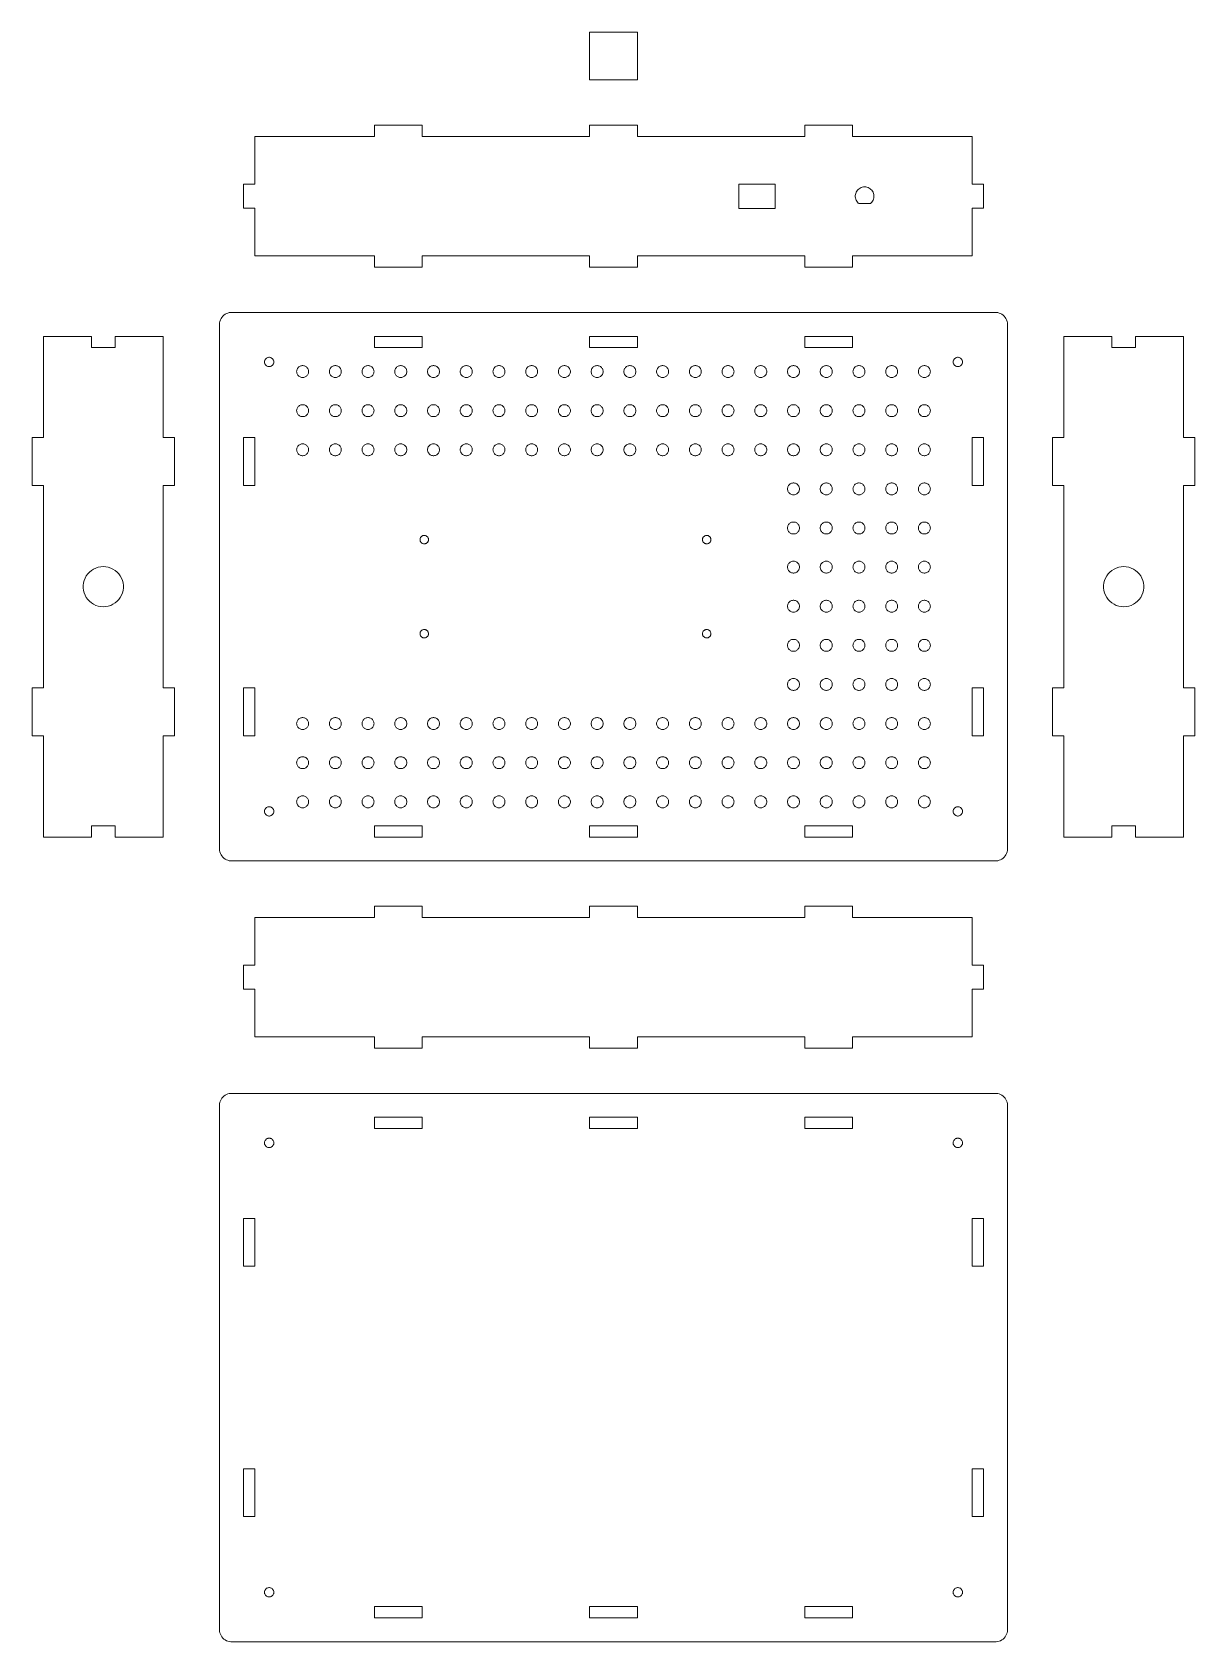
# Model space of a CAD drawing. Header units: millimetres. Extents: x -309 to 309, y -561 to 295.
import ezdxf

# ---------------------------------------------------------------- set-up
doc = ezdxf.new("R2010")
doc.units = ezdxf.units.MM
doc.layers.get('0').update_dxf_attribs({"linetype": 'CONTINUOUS', "lineweight": 0})

msp = doc.modelspace()

# ---------------------------------------------------------------- linework, layer by layer
for p, q in [((-12.7, 269.2), (-12.7, 294.6)), ((-12.7, 294.6), (12.7, 294.6)), ((12.7, 294.6), (12.7, 269.2)), ((12.7, 269.2), (-12.7, 269.2)), ((-127, 239.2), (-127, 245.2)), ((-127, 245.2), (-101.6, 245.2)), ((-101.6, 245.2), (-101.6, 239.2)), ((-12.7, 239.2), (-12.7, 245.2)), ((-12.7, 245.2), (12.7, 245.2)), ((12.7, 245.2), (12.7, 239.2)), ((101.6, 239.2), (101.6, 245.2)), ((101.6, 245.2), (127, 245.2)), ((127, 245.2), (127, 239.2)), ((-190.5, 213.8), (-190.5, 239.2)), ((-190.5, 239.2), (-127, 239.2)), ((-101.6, 239.2), (-12.7, 239.2)), ((12.7, 239.2), (101.6, 239.2)), ((127, 239.2), (190.5, 239.2)), ((190.5, 239.2), (190.5, 213.8)), ((-196.5, 201.1), (-196.5, 213.8)), ((-196.5, 213.8), (-190.5, 213.8)), ((66.548, 200.973), (66.548, 213.927)), ((66.548, 213.927), (85.852, 213.927)), ((85.852, 213.927), (85.852, 200.973)), ((190.5, 213.8), (196.5, 213.8)), ((196.5, 213.8), (196.5, 201.1)), ((128.405, 207.761), (128.483, 208.378)), ((128.405, 207.139), (128.405, 207.761)), ((128.483, 206.522), (128.405, 207.139)), ((128.483, 208.378), (128.638, 208.981)), ((128.638, 205.919), (128.483, 206.522)), ((128.638, 208.981), (128.867, 209.56)), ((128.867, 205.34), (128.638, 205.919)), ((128.867, 209.56), (129.166, 210.105)), ((129.166, 204.795), (128.867, 205.34)), ((129.166, 210.105), (129.532, 210.608)), ((129.532, 210.608), (129.958, 211.062)), ((129.958, 211.062), (130.438, 211.459)), ((130.438, 211.459), (130.963, 211.792)), ((130.963, 211.792), (131.526, 212.057)), ((131.526, 212.057), (132.118, 212.249)), ((132.118, 212.249), (132.729, 212.366)), ((132.729, 212.366), (133.35, 212.405)), ((133.35, 212.405), (133.971, 212.366)), ((133.971, 212.366), (134.582, 212.249)), ((134.582, 212.249), (135.174, 212.057)), ((135.174, 212.057), (135.737, 211.792)), ((135.737, 211.792), (136.262, 211.459)), ((136.262, 211.459), (136.742, 211.062)), ((136.742, 211.062), (137.168, 210.608)), ((137.168, 210.608), (137.534, 210.105)), ((137.534, 210.105), (137.833, 209.56)), ((137.833, 205.34), (137.534, 204.795)), ((137.833, 209.56), (138.062, 208.981)), ((138.062, 205.919), (137.833, 205.34)), ((138.062, 208.981), (138.217, 208.378)), ((138.217, 206.522), (138.062, 205.919)), ((138.217, 208.378), (138.295, 207.761)), ((138.295, 207.139), (138.217, 206.522)), ((138.295, 207.761), (138.295, 207.139)), ((-190.5, 201.1), (-196.5, 201.1)), ((-190.5, 175.7), (-190.5, 201.1)), ((85.852, 200.973), (66.548, 200.973)), ((129.532, 204.292), (129.166, 204.795)), ((129.958, 203.838), (129.532, 204.292)), ((130.294, 203.56), (129.958, 203.838)), ((136.406, 203.56), (130.294, 203.56)), ((136.742, 203.838), (136.406, 203.56)), ((137.168, 204.292), (136.742, 203.838)), ((137.534, 204.795), (137.168, 204.292)), ((196.5, 201.1), (190.5, 201.1)), ((190.5, 201.1), (190.5, 175.7)), ((-127, 175.7), (-190.5, 175.7)), ((-127, 169.7), (-127, 175.7)), ((-12.7, 175.7), (-101.6, 175.7)), ((-101.6, 175.7), (-101.6, 169.7)), ((-12.7, 169.7), (-12.7, 175.7)), ((101.6, 175.7), (12.7, 175.7)), ((12.7, 175.7), (12.7, 169.7)), ((101.6, 169.7), (101.6, 175.7)), ((190.5, 175.7), (127, 175.7)), ((127, 175.7), (127, 169.7)), ((-101.6, 169.7), (-127, 169.7)), ((12.7, 169.7), (-12.7, 169.7)), ((127, 169.7), (101.6, 169.7)), ((-205.554, 145.096), (-204.812, 145.389)), ((-204.812, 145.389), (-204.04, 145.588)), ((-204.04, 145.588), (-203.249, 145.687)), ((-203.249, 145.687), (-202.85, 145.687)), ((-202.85, 145.687), (-202.85, 145.7)), ((-202.85, 145.7), (202.85, 145.7)), ((202.85, 145.7), (202.85, 145.687)), ((202.85, 145.687), (203.249, 145.687)), ((203.249, 145.687), (204.04, 145.588)), ((204.04, 145.588), (204.812, 145.389)), ((204.812, 145.389), (205.554, 145.096)), ((-209.2, 139.35), (-209.15, 140.146)), ((-209.2, -139.35), (-209.2, 139.35)), ((-209.15, 140.146), (-209.001, 140.929)), ((-209.001, 140.929), (-208.754, 141.688)), ((-208.754, 141.688), (-208.415, 142.409)), ((-208.415, 142.409), (-207.987, 143.082)), ((-207.987, 143.082), (-207.479, 143.697)), ((-207.479, 143.697), (-206.898, 144.243)), ((-206.898, 144.243), (-206.253, 144.711)), ((-206.253, 144.711), (-205.554, 145.096)), ((205.554, 145.096), (206.253, 144.711)), ((206.253, 144.711), (206.898, 144.243)), ((206.898, 144.243), (207.479, 143.697)), ((207.479, 143.697), (207.987, 143.082)), ((207.987, 143.082), (208.415, 142.409)), ((208.415, 142.409), (208.754, 141.688)), ((208.754, 141.688), (209.001, 140.929)), ((209.001, 140.929), (209.15, 140.146)), ((209.15, 140.146), (209.2, 139.35)), ((209.2, 139.35), (209.2, -139.35)), ((-302.7, 79.2), (-302.7, 133)), ((-302.7, 133), (-277.3, 133)), ((-277.3, 133), (-277.3, 127)), ((-264.6, 127), (-264.6, 133)), ((-264.6, 133), (-239.2, 133)), ((-239.2, 133), (-239.2, 79.2)), ((-127, 127), (-127, 133)), ((-127, 133), (-101.6, 133)), ((-101.6, 133), (-101.6, 127)), ((-12.7, 127), (-12.7, 133)), ((-12.7, 133), (12.7, 133)), ((12.7, 133), (12.7, 127)), ((101.6, 127), (101.6, 133)), ((101.6, 133), (127, 133)), ((127, 133), (127, 127)), ((239.2, 79.2), (239.2, 133)), ((239.2, 133), (264.6, 133)), ((264.6, 133), (264.6, 127)), ((277.3, 127), (277.3, 133)), ((277.3, 133), (302.7, 133)), ((302.7, 133), (302.7, 79.2)), ((-277.3, 127), (-264.6, 127)), ((-185.35, 119.692), (-185.291, 119.999)), ((-185.291, 119.999), (-185.194, 120.296)), ((-185.194, 120.296), (-185.061, 120.579)), ((-185.061, 120.579), (-184.894, 120.843)), ((-184.894, 120.843), (-184.695, 121.084)), ((-184.695, 121.084), (-184.467, 121.298)), ((-184.467, 121.298), (-184.214, 121.482)), ((-184.214, 121.482), (-183.94, 121.632)), ((-183.94, 121.632), (-183.649, 121.747)), ((-183.649, 121.747), (-183.346, 121.825)), ((-183.346, 121.825), (-183.036, 121.864)), ((-183.036, 121.864), (-182.724, 121.864)), ((-182.724, 121.864), (-182.414, 121.825)), ((-182.414, 121.825), (-182.111, 121.747)), ((-182.111, 121.747), (-181.82, 121.632)), ((-181.82, 121.632), (-181.546, 121.482)), ((-181.546, 121.482), (-181.293, 121.298)), ((-181.293, 121.298), (-181.065, 121.084)), ((-181.065, 121.084), (-180.866, 120.843)), ((-180.866, 120.843), (-180.699, 120.579)), ((-180.699, 120.579), (-180.566, 120.296)), ((-180.566, 120.296), (-180.469, 119.999)), ((-180.469, 119.999), (-180.41, 119.692)), ((-101.6, 127), (-127, 127)), ((12.7, 127), (-12.7, 127)), ((127, 127), (101.6, 127)), ((180.41, 119.692), (180.469, 119.999)), ((180.469, 119.999), (180.566, 120.296)), ((180.566, 120.296), (180.699, 120.579)), ((180.699, 120.579), (180.866, 120.843)), ((180.866, 120.843), (181.065, 121.084)), ((181.065, 121.084), (181.293, 121.298)), ((181.293, 121.298), (181.546, 121.482)), ((181.546, 121.482), (181.82, 121.632)), ((181.82, 121.632), (182.111, 121.747)), ((182.111, 121.747), (182.414, 121.825)), ((182.414, 121.825), (182.724, 121.864)), ((182.724, 121.864), (183.036, 121.864)), ((183.036, 121.864), (183.346, 121.825)), ((183.346, 121.825), (183.649, 121.747)), ((183.649, 121.747), (183.94, 121.632)), ((183.94, 121.632), (184.214, 121.482)), ((184.214, 121.482), (184.467, 121.298)), ((184.467, 121.298), (184.695, 121.084)), ((184.695, 121.084), (184.894, 120.843)), ((184.894, 120.843), (185.061, 120.579)), ((185.061, 120.579), (185.194, 120.296)), ((185.194, 120.296), (185.291, 119.999)), ((185.291, 119.999), (185.35, 119.692)), ((264.6, 127), (277.3, 127)), ((-185.369, 119.38), (-185.35, 119.692)), ((-185.35, 119.068), (-185.369, 119.38)), ((-185.291, 118.761), (-185.35, 119.068)), ((-185.194, 118.464), (-185.291, 118.761)), ((-185.061, 118.181), (-185.194, 118.464)), ((-184.894, 117.917), (-185.061, 118.181)), ((-184.695, 117.676), (-184.894, 117.917)), ((-184.467, 117.462), (-184.695, 117.676)), ((-184.214, 117.278), (-184.467, 117.462)), ((-183.94, 117.128), (-184.214, 117.278)), ((-183.649, 117.013), (-183.94, 117.128)), ((-183.346, 116.935), (-183.649, 117.013)), ((-183.036, 116.896), (-183.346, 116.935)), ((-182.724, 116.896), (-183.036, 116.896)), ((-182.414, 116.935), (-182.724, 116.896)), ((-182.111, 117.013), (-182.414, 116.935)), ((-181.82, 117.128), (-182.111, 117.013)), ((-181.546, 117.278), (-181.82, 117.128)), ((-181.293, 117.462), (-181.546, 117.278)), ((-181.065, 117.676), (-181.293, 117.462)), ((-180.866, 117.917), (-181.065, 117.676)), ((-180.699, 118.181), (-180.866, 117.917)), ((-180.566, 118.464), (-180.699, 118.181)), ((-180.469, 118.761), (-180.566, 118.464)), ((-180.41, 119.068), (-180.469, 118.761)), ((-180.41, 119.692), (-180.391, 119.38)), ((-180.391, 119.38), (-180.41, 119.068)), ((-168.275, 114.3), (-168.25, 114.698)), ((-168.25, 113.902), (-168.275, 114.3)), ((-168.25, 114.698), (-168.175, 115.09)), ((-168.175, 113.51), (-168.25, 113.902)), ((-168.175, 115.09), (-168.052, 115.469)), ((-168.052, 113.131), (-168.175, 113.51)), ((-168.052, 115.469), (-167.882, 115.83)), ((-167.882, 112.77), (-168.052, 113.131)), ((-167.882, 115.83), (-167.669, 116.166)), ((-167.669, 112.434), (-167.882, 112.77)), ((-167.669, 116.166), (-167.414, 116.473)), ((-167.414, 112.127), (-167.669, 112.434)), ((-167.414, 116.473), (-167.124, 116.746)), ((-167.124, 111.854), (-167.414, 112.127)), ((-167.124, 116.746), (-166.801, 116.981)), ((-166.801, 111.619), (-167.124, 111.854)), ((-166.801, 116.981), (-166.452, 117.173)), ((-166.452, 111.427), (-166.801, 111.619)), ((-166.452, 117.173), (-166.081, 117.32)), ((-166.081, 111.28), (-166.452, 111.427)), ((-166.081, 117.32), (-165.695, 117.419)), ((-165.695, 111.181), (-166.081, 111.28)), ((-165.695, 117.419), (-165.299, 117.469)), ((-165.299, 111.131), (-165.695, 111.181)), ((-165.299, 117.469), (-164.901, 117.469)), ((-164.901, 117.469), (-164.505, 117.419)), ((-164.505, 111.181), (-164.901, 111.131)), ((-164.505, 117.419), (-164.119, 117.32)), ((-164.119, 111.28), (-164.505, 111.181)), ((-164.119, 117.32), (-163.748, 117.173)), ((-163.748, 111.427), (-164.119, 111.28)), ((-163.748, 117.173), (-163.399, 116.981)), ((-163.399, 111.619), (-163.748, 111.427)), ((-163.399, 116.981), (-163.076, 116.746)), ((-163.076, 111.854), (-163.399, 111.619)), ((-163.076, 116.746), (-162.786, 116.473)), ((-162.786, 112.127), (-163.076, 111.854)), ((-162.786, 116.473), (-162.531, 116.166)), ((-162.531, 112.434), (-162.786, 112.127)), ((-162.531, 116.166), (-162.318, 115.83)), ((-162.318, 112.77), (-162.531, 112.434)), ((-162.318, 115.83), (-162.148, 115.469)), ((-162.148, 113.131), (-162.318, 112.77)), ((-162.148, 115.469), (-162.025, 115.09)), ((-162.025, 113.51), (-162.148, 113.131)), ((-162.025, 115.09), (-161.95, 114.698)), ((-161.95, 113.902), (-162.025, 113.51)), ((-161.95, 114.698), (-161.925, 114.3)), ((-161.925, 114.3), (-161.95, 113.902)), ((-150.896, 114.3), (-150.871, 114.698)), ((-150.871, 113.902), (-150.896, 114.3)), ((-150.871, 114.698), (-150.796, 115.09)), ((-150.796, 113.51), (-150.871, 113.902)), ((-150.796, 115.09), (-150.673, 115.469)), ((-150.673, 113.131), (-150.796, 113.51)), ((-150.673, 115.469), (-150.503, 115.83)), ((-150.503, 112.77), (-150.673, 113.131)), ((-150.503, 115.83), (-150.29, 116.166)), ((-150.29, 112.434), (-150.503, 112.77)), ((-150.29, 116.166), (-150.036, 116.473)), ((-150.036, 112.127), (-150.29, 112.434)), ((-150.036, 116.473), (-149.745, 116.746)), ((-149.745, 111.854), (-150.036, 112.127)), ((-149.745, 116.746), (-149.422, 116.981)), ((-149.422, 111.619), (-149.745, 111.854)), ((-149.422, 116.981), (-149.073, 117.173)), ((-149.073, 111.427), (-149.422, 111.619)), ((-149.073, 117.173), (-148.702, 117.32)), ((-148.702, 111.28), (-149.073, 111.427)), ((-148.702, 117.32), (-148.316, 117.419)), ((-148.316, 111.181), (-148.702, 111.28)), ((-148.316, 117.419), (-147.92, 117.469)), ((-147.92, 111.131), (-148.316, 111.181)), ((-147.92, 117.469), (-147.522, 117.469)), ((-147.522, 117.469), (-147.126, 117.419)), ((-147.126, 111.181), (-147.522, 111.131)), ((-147.126, 117.419), (-146.74, 117.32)), ((-146.74, 111.28), (-147.126, 111.181)), ((-146.74, 117.32), (-146.369, 117.173)), ((-146.369, 111.427), (-146.74, 111.28)), ((-146.369, 117.173), (-146.02, 116.981)), ((-146.02, 111.619), (-146.369, 111.427)), ((-146.02, 116.981), (-145.697, 116.746)), ((-145.697, 111.854), (-146.02, 111.619)), ((-145.697, 116.746), (-145.407, 116.473)), ((-145.407, 112.127), (-145.697, 111.854)), ((-145.407, 116.473), (-145.152, 116.166)), ((-145.152, 112.434), (-145.407, 112.127)), ((-145.152, 116.166), (-144.939, 115.83)), ((-144.939, 112.77), (-145.152, 112.434)), ((-144.939, 115.83), (-144.769, 115.469)), ((-144.769, 113.131), (-144.939, 112.77)), ((-144.769, 115.469), (-144.646, 115.09)), ((-144.646, 113.51), (-144.769, 113.131)), ((-144.646, 115.09), (-144.571, 114.698)), ((-144.571, 113.902), (-144.646, 113.51)), ((-144.571, 114.698), (-144.546, 114.3)), ((-144.546, 114.3), (-144.571, 113.902)), ((-133.517, 114.3), (-133.492, 114.698)), ((-133.492, 113.902), (-133.517, 114.3)), ((-133.492, 114.698), (-133.417, 115.09)), ((-133.417, 113.51), (-133.492, 113.902)), ((-133.417, 115.09), (-133.294, 115.469)), ((-133.294, 113.131), (-133.417, 113.51)), ((-133.294, 115.469), (-133.124, 115.83)), ((-133.124, 112.77), (-133.294, 113.131)), ((-133.124, 115.83), (-132.911, 116.166)), ((-132.911, 112.434), (-133.124, 112.77)), ((-132.911, 116.166), (-132.657, 116.473)), ((-132.657, 112.127), (-132.911, 112.434)), ((-132.657, 116.473), (-132.366, 116.746)), ((-132.366, 111.854), (-132.657, 112.127)), ((-132.366, 116.746), (-132.043, 116.981)), ((-132.043, 111.619), (-132.366, 111.854)), ((-132.043, 116.981), (-131.694, 117.173)), ((-131.694, 111.427), (-132.043, 111.619)), ((-131.694, 117.173), (-131.323, 117.32)), ((-131.323, 111.28), (-131.694, 111.427)), ((-131.323, 117.32), (-130.937, 117.419)), ((-130.937, 111.181), (-131.323, 111.28)), ((-130.937, 117.419), (-130.541, 117.469)), ((-130.541, 111.131), (-130.937, 111.181)), ((-130.541, 117.469), (-130.143, 117.469)), ((-130.143, 117.469), (-129.747, 117.419)), ((-129.747, 111.181), (-130.143, 111.131)), ((-129.747, 117.419), (-129.361, 117.32)), ((-129.361, 111.28), (-129.747, 111.181)), ((-129.361, 117.32), (-128.99, 117.173)), ((-128.99, 111.427), (-129.361, 111.28)), ((-128.99, 117.173), (-128.641, 116.981)), ((-128.641, 111.619), (-128.99, 111.427)), ((-128.641, 116.981), (-128.318, 116.746)), ((-128.318, 111.854), (-128.641, 111.619)), ((-128.318, 116.746), (-128.028, 116.473)), ((-128.028, 112.127), (-128.318, 111.854)), ((-128.028, 116.473), (-127.773, 116.166)), ((-127.773, 112.434), (-128.028, 112.127)), ((-127.773, 116.166), (-127.56, 115.83)), ((-127.56, 112.77), (-127.773, 112.434)), ((-127.56, 115.83), (-127.39, 115.469)), ((-127.39, 113.131), (-127.56, 112.77)), ((-127.39, 115.469), (-127.267, 115.09)), ((-127.267, 113.51), (-127.39, 113.131)), ((-127.267, 115.09), (-127.192, 114.698)), ((-127.192, 113.902), (-127.267, 113.51)), ((-127.192, 114.698), (-127.167, 114.3)), ((-127.167, 114.3), (-127.192, 113.902)), ((-116.138, 114.3), (-116.113, 114.698)), ((-116.113, 113.902), (-116.138, 114.3)), ((-116.113, 114.698), (-116.038, 115.09)), ((-116.038, 113.51), (-116.113, 113.902)), ((-116.038, 115.09), (-115.915, 115.469)), ((-115.915, 113.131), (-116.038, 113.51)), ((-115.915, 115.469), (-115.745, 115.83)), ((-115.745, 112.77), (-115.915, 113.131)), ((-115.745, 115.83), (-115.532, 116.166)), ((-115.532, 112.434), (-115.745, 112.77)), ((-115.532, 116.166), (-115.278, 116.473)), ((-115.278, 112.127), (-115.532, 112.434)), ((-115.278, 116.473), (-114.987, 116.746)), ((-114.987, 111.854), (-115.278, 112.127)), ((-114.987, 116.746), (-114.664, 116.981)), ((-114.664, 111.619), (-114.987, 111.854)), ((-114.664, 116.981), (-114.315, 117.173)), ((-114.315, 111.427), (-114.664, 111.619)), ((-114.315, 117.173), (-113.944, 117.32)), ((-113.944, 111.28), (-114.315, 111.427)), ((-113.944, 117.32), (-113.558, 117.419)), ((-113.558, 111.181), (-113.944, 111.28)), ((-113.558, 117.419), (-113.163, 117.469)), ((-113.163, 111.131), (-113.558, 111.181)), ((-113.163, 117.469), (-112.764, 117.469)), ((-112.764, 117.469), (-112.368, 117.419)), ((-112.368, 111.181), (-112.764, 111.131)), ((-112.368, 117.419), (-111.982, 117.32)), ((-111.982, 111.28), (-112.368, 111.181)), ((-111.982, 117.32), (-111.611, 117.173)), ((-111.611, 111.427), (-111.982, 111.28)), ((-111.611, 117.173), (-111.262, 116.981)), ((-111.262, 111.619), (-111.611, 111.427)), ((-111.262, 116.981), (-110.939, 116.746)), ((-110.939, 111.854), (-111.262, 111.619)), ((-110.939, 116.746), (-110.649, 116.473)), ((-110.649, 112.127), (-110.939, 111.854)), ((-110.649, 116.473), (-110.395, 116.166)), ((-110.395, 112.434), (-110.649, 112.127)), ((-110.395, 116.166), (-110.181, 115.83)), ((-110.181, 112.77), (-110.395, 112.434)), ((-110.181, 115.83), (-110.011, 115.469)), ((-110.011, 113.131), (-110.181, 112.77)), ((-110.011, 115.469), (-109.888, 115.09)), ((-109.888, 113.51), (-110.011, 113.131)), ((-109.888, 115.09), (-109.813, 114.698)), ((-109.813, 113.902), (-109.888, 113.51)), ((-109.813, 114.698), (-109.788, 114.3)), ((-109.788, 114.3), (-109.813, 113.902)), ((-98.759, 114.3), (-98.734, 114.698)), ((-98.734, 113.902), (-98.759, 114.3)), ((-98.734, 114.698), (-98.659, 115.09)), ((-98.659, 113.51), (-98.734, 113.902)), ((-98.659, 115.09), (-98.536, 115.469)), ((-98.536, 113.131), (-98.659, 113.51)), ((-98.536, 115.469), (-98.366, 115.83)), ((-98.366, 112.77), (-98.536, 113.131)), ((-98.366, 115.83), (-98.153, 116.166)), ((-98.153, 112.434), (-98.366, 112.77)), ((-98.153, 116.166), (-97.899, 116.473)), ((-97.899, 112.127), (-98.153, 112.434)), ((-97.899, 116.473), (-97.608, 116.746)), ((-97.608, 111.854), (-97.899, 112.127)), ((-97.608, 116.746), (-97.285, 116.981)), ((-97.285, 111.619), (-97.608, 111.854)), ((-97.285, 116.981), (-96.936, 117.173)), ((-96.936, 111.427), (-97.285, 111.619)), ((-96.936, 117.173), (-96.565, 117.32)), ((-96.565, 111.28), (-96.936, 111.427)), ((-96.565, 117.32), (-96.179, 117.419)), ((-96.179, 111.181), (-96.565, 111.28)), ((-96.179, 117.419), (-95.784, 117.469)), ((-95.784, 111.131), (-96.179, 111.181)), ((-95.784, 117.469), (-95.385, 117.469)), ((-95.385, 117.469), (-94.989, 117.419)), ((-94.989, 111.181), (-95.385, 111.131)), ((-94.989, 117.419), (-94.603, 117.32)), ((-94.603, 111.28), (-94.989, 111.181)), ((-94.603, 117.32), (-94.232, 117.173)), ((-94.232, 111.427), (-94.603, 111.28)), ((-94.232, 117.173), (-93.883, 116.981)), ((-93.883, 111.619), (-94.232, 111.427)), ((-93.883, 116.981), (-93.56, 116.746)), ((-93.56, 111.854), (-93.883, 111.619)), ((-93.56, 116.746), (-93.27, 116.473)), ((-93.27, 112.127), (-93.56, 111.854)), ((-93.27, 116.473), (-93.016, 116.166)), ((-93.016, 112.434), (-93.27, 112.127)), ((-93.016, 116.166), (-92.802, 115.83)), ((-92.802, 112.77), (-93.016, 112.434)), ((-92.802, 115.83), (-92.632, 115.469)), ((-92.632, 113.131), (-92.802, 112.77)), ((-92.632, 115.469), (-92.509, 115.09)), ((-92.509, 113.51), (-92.632, 113.131)), ((-92.509, 115.09), (-92.434, 114.698)), ((-92.434, 113.902), (-92.509, 113.51)), ((-92.434, 114.698), (-92.409, 114.3)), ((-92.409, 114.3), (-92.434, 113.902)), ((-81.38, 114.3), (-81.355, 114.698)), ((-81.355, 113.902), (-81.38, 114.3)), ((-81.355, 114.698), (-81.281, 115.09)), ((-81.281, 113.51), (-81.355, 113.902)), ((-81.281, 115.09), (-81.157, 115.469)), ((-81.157, 113.131), (-81.281, 113.51)), ((-81.157, 115.469), (-80.988, 115.83)), ((-80.988, 112.77), (-81.157, 113.131)), ((-80.988, 115.83), (-80.774, 116.166)), ((-80.774, 112.434), (-80.988, 112.77)), ((-80.774, 116.166), (-80.52, 116.473)), ((-80.52, 112.127), (-80.774, 112.434)), ((-80.52, 116.473), (-80.229, 116.746)), ((-80.229, 111.854), (-80.52, 112.127)), ((-80.229, 116.746), (-79.907, 116.981)), ((-79.907, 111.619), (-80.229, 111.854)), ((-79.907, 116.981), (-79.557, 117.173)), ((-79.557, 111.427), (-79.907, 111.619)), ((-79.557, 117.173), (-79.186, 117.32)), ((-79.186, 111.28), (-79.557, 111.427)), ((-79.186, 117.32), (-78.8, 117.419)), ((-78.8, 111.181), (-79.186, 111.28)), ((-78.8, 117.419), (-78.405, 117.469)), ((-78.405, 111.131), (-78.8, 111.181)), ((-78.405, 117.469), (-78.006, 117.469)), ((-78.006, 117.469), (-77.61, 117.419)), ((-77.61, 111.181), (-78.006, 111.131)), ((-77.61, 117.419), (-77.224, 117.32)), ((-77.224, 111.28), (-77.61, 111.181)), ((-77.224, 117.32), (-76.853, 117.173)), ((-76.853, 111.427), (-77.224, 111.28)), ((-76.853, 117.173), (-76.504, 116.981)), ((-76.504, 111.619), (-76.853, 111.427)), ((-76.504, 116.981), (-76.181, 116.746)), ((-76.181, 111.854), (-76.504, 111.619)), ((-76.181, 116.746), (-75.891, 116.473)), ((-75.891, 112.127), (-76.181, 111.854)), ((-75.891, 116.473), (-75.637, 116.166)), ((-75.637, 112.434), (-75.891, 112.127)), ((-75.637, 116.166), (-75.423, 115.83)), ((-75.423, 112.77), (-75.637, 112.434)), ((-75.423, 115.83), (-75.253, 115.469)), ((-75.253, 113.131), (-75.423, 112.77)), ((-75.253, 115.469), (-75.13, 115.09)), ((-75.13, 113.51), (-75.253, 113.131)), ((-75.13, 115.09), (-75.055, 114.698)), ((-75.055, 113.902), (-75.13, 113.51)), ((-75.055, 114.698), (-75.03, 114.3)), ((-75.03, 114.3), (-75.055, 113.902)), ((-64.001, 114.3), (-63.976, 114.698)), ((-63.976, 113.902), (-64.001, 114.3)), ((-63.976, 114.698), (-63.902, 115.09)), ((-63.902, 113.51), (-63.976, 113.902)), ((-63.902, 115.09), (-63.778, 115.469)), ((-63.778, 113.131), (-63.902, 113.51)), ((-63.778, 115.469), (-63.609, 115.83)), ((-63.609, 112.77), (-63.778, 113.131)), ((-63.609, 115.83), (-63.395, 116.166)), ((-63.395, 112.434), (-63.609, 112.77)), ((-63.395, 116.166), (-63.141, 116.473)), ((-63.141, 112.127), (-63.395, 112.434)), ((-63.141, 116.473), (-62.85, 116.746)), ((-62.85, 111.854), (-63.141, 112.127)), ((-62.85, 116.746), (-62.528, 116.981)), ((-62.528, 111.619), (-62.85, 111.854)), ((-62.528, 116.981), (-62.178, 117.173)), ((-62.178, 111.427), (-62.528, 111.619)), ((-62.178, 117.173), (-61.807, 117.32)), ((-61.807, 111.28), (-62.178, 111.427)), ((-61.807, 117.32), (-61.421, 117.419)), ((-61.421, 111.181), (-61.807, 111.28)), ((-61.421, 117.419), (-61.026, 117.469)), ((-61.026, 111.131), (-61.421, 111.181)), ((-61.026, 117.469), (-60.627, 117.469)), ((-60.627, 117.469), (-60.231, 117.419)), ((-60.231, 111.181), (-60.627, 111.131)), ((-60.231, 117.419), (-59.845, 117.32)), ((-59.845, 111.28), (-60.231, 111.181)), ((-59.845, 117.32), (-59.474, 117.173)), ((-59.474, 111.427), (-59.845, 111.28)), ((-59.474, 117.173), (-59.125, 116.981)), ((-59.125, 111.619), (-59.474, 111.427)), ((-59.125, 116.981), (-58.802, 116.746)), ((-58.802, 111.854), (-59.125, 111.619)), ((-58.802, 116.746), (-58.512, 116.473)), ((-58.512, 112.127), (-58.802, 111.854)), ((-58.512, 116.473), (-58.258, 116.166)), ((-58.258, 112.434), (-58.512, 112.127)), ((-58.258, 116.166), (-58.044, 115.83)), ((-58.044, 112.77), (-58.258, 112.434)), ((-58.044, 115.83), (-57.874, 115.469)), ((-57.874, 113.131), (-58.044, 112.77)), ((-57.874, 115.469), (-57.751, 115.09)), ((-57.751, 113.51), (-57.874, 113.131)), ((-57.751, 115.09), (-57.676, 114.698)), ((-57.676, 113.902), (-57.751, 113.51)), ((-57.676, 114.698), (-57.651, 114.3)), ((-57.651, 114.3), (-57.676, 113.902)), ((-46.622, 114.3), (-46.597, 114.698)), ((-46.597, 113.902), (-46.622, 114.3)), ((-46.597, 114.698), (-46.523, 115.09)), ((-46.523, 113.51), (-46.597, 113.902)), ((-46.523, 115.09), (-46.399, 115.469)), ((-46.399, 113.131), (-46.523, 113.51)), ((-46.399, 115.469), (-46.23, 115.83)), ((-46.23, 112.77), (-46.399, 113.131)), ((-46.23, 115.83), (-46.016, 116.166)), ((-46.016, 112.434), (-46.23, 112.77)), ((-46.016, 116.166), (-45.762, 116.473)), ((-45.762, 112.127), (-46.016, 112.434)), ((-45.762, 116.473), (-45.471, 116.746)), ((-45.471, 111.854), (-45.762, 112.127)), ((-45.471, 116.746), (-45.149, 116.981)), ((-45.149, 111.619), (-45.471, 111.854)), ((-45.149, 116.981), (-44.799, 117.173)), ((-44.799, 111.427), (-45.149, 111.619)), ((-44.799, 117.173), (-44.428, 117.32)), ((-44.428, 111.28), (-44.799, 111.427)), ((-44.428, 117.32), (-44.042, 117.419)), ((-44.042, 111.181), (-44.428, 111.28)), ((-44.042, 117.419), (-43.647, 117.469)), ((-43.647, 111.131), (-44.042, 111.181)), ((-43.647, 117.469), (-43.248, 117.469)), ((-43.248, 117.469), (-42.852, 117.419)), ((-42.852, 111.181), (-43.248, 111.131)), ((-42.852, 117.419), (-42.466, 117.32)), ((-42.466, 111.28), (-42.852, 111.181)), ((-42.466, 117.32), (-42.096, 117.173)), ((-42.096, 111.427), (-42.466, 111.28)), ((-42.096, 117.173), (-41.746, 116.981)), ((-41.746, 111.619), (-42.096, 111.427)), ((-41.746, 116.981), (-41.424, 116.746)), ((-41.424, 111.854), (-41.746, 111.619)), ((-41.424, 116.746), (-41.133, 116.473)), ((-41.133, 112.127), (-41.424, 111.854)), ((-41.133, 116.473), (-40.879, 116.166)), ((-40.879, 112.434), (-41.133, 112.127)), ((-40.879, 116.166), (-40.665, 115.83)), ((-40.665, 112.77), (-40.879, 112.434)), ((-40.665, 115.83), (-40.495, 115.469)), ((-40.495, 113.131), (-40.665, 112.77)), ((-40.495, 115.469), (-40.372, 115.09)), ((-40.372, 113.51), (-40.495, 113.131)), ((-40.372, 115.09), (-40.297, 114.698)), ((-40.297, 113.902), (-40.372, 113.51)), ((-40.297, 114.698), (-40.272, 114.3)), ((-40.272, 114.3), (-40.297, 113.902)), ((-29.243, 114.3), (-29.218, 114.698)), ((-29.218, 113.902), (-29.243, 114.3)), ((-29.218, 114.698), (-29.144, 115.09)), ((-29.144, 113.51), (-29.218, 113.902)), ((-29.144, 115.09), (-29.02, 115.469)), ((-29.02, 113.131), (-29.144, 113.51)), ((-29.02, 115.469), (-28.851, 115.83)), ((-28.851, 112.77), (-29.02, 113.131)), ((-28.851, 115.83), (-28.637, 116.166)), ((-28.637, 112.434), (-28.851, 112.77)), ((-28.637, 116.166), (-28.383, 116.473)), ((-28.383, 112.127), (-28.637, 112.434)), ((-28.383, 116.473), (-28.092, 116.746)), ((-28.092, 111.854), (-28.383, 112.127)), ((-28.092, 116.746), (-27.77, 116.981)), ((-27.77, 111.619), (-28.092, 111.854)), ((-27.77, 116.981), (-27.42, 117.173)), ((-27.42, 111.427), (-27.77, 111.619)), ((-27.42, 117.173), (-27.05, 117.32)), ((-27.05, 111.28), (-27.42, 111.427)), ((-27.05, 117.32), (-26.663, 117.419)), ((-26.663, 111.181), (-27.05, 111.28)), ((-26.663, 117.419), (-26.268, 117.469)), ((-26.268, 111.131), (-26.663, 111.181)), ((-26.268, 117.469), (-25.869, 117.469)), ((-25.869, 117.469), (-25.473, 117.419)), ((-25.473, 111.181), (-25.869, 111.131)), ((-25.473, 117.419), (-25.087, 117.32)), ((-25.087, 111.28), (-25.473, 111.181)), ((-25.087, 117.32), (-24.717, 117.173)), ((-24.717, 111.427), (-25.087, 111.28)), ((-24.717, 117.173), (-24.367, 116.981)), ((-24.367, 111.619), (-24.717, 111.427)), ((-24.367, 116.981), (-24.045, 116.746)), ((-24.045, 111.854), (-24.367, 111.619)), ((-24.045, 116.746), (-23.754, 116.473)), ((-23.754, 112.127), (-24.045, 111.854)), ((-23.754, 116.473), (-23.5, 116.166)), ((-23.5, 112.434), (-23.754, 112.127)), ((-23.5, 116.166), (-23.286, 115.83)), ((-23.286, 112.77), (-23.5, 112.434)), ((-23.286, 115.83), (-23.116, 115.469)), ((-23.116, 113.131), (-23.286, 112.77)), ((-23.116, 115.469), (-22.993, 115.09)), ((-22.993, 113.51), (-23.116, 113.131)), ((-22.993, 115.09), (-22.918, 114.698)), ((-22.918, 113.902), (-22.993, 113.51)), ((-22.918, 114.698), (-22.893, 114.3)), ((-22.893, 114.3), (-22.918, 113.902)), ((-11.864, 114.3), (-11.839, 114.698)), ((-11.839, 113.902), (-11.864, 114.3)), ((-11.839, 114.698), (-11.765, 115.09)), ((-11.765, 113.51), (-11.839, 113.902)), ((-11.765, 115.09), (-11.642, 115.469)), ((-11.642, 113.131), (-11.765, 113.51)), ((-11.642, 115.469), (-11.472, 115.83)), ((-11.472, 112.77), (-11.642, 113.131)), ((-11.472, 115.83), (-11.258, 116.166)), ((-11.258, 112.434), (-11.472, 112.77)), ((-11.258, 116.166), (-11.004, 116.473)), ((-11.004, 112.127), (-11.258, 112.434)), ((-11.004, 116.473), (-10.713, 116.746)), ((-10.713, 111.854), (-11.004, 112.127)), ((-10.713, 116.746), (-10.391, 116.981)), ((-10.391, 111.619), (-10.713, 111.854)), ((-10.391, 116.981), (-10.041, 117.173)), ((-10.041, 111.427), (-10.391, 111.619)), ((-10.041, 117.173), (-9.671, 117.32)), ((-9.671, 111.28), (-10.041, 111.427)), ((-9.671, 117.32), (-9.284, 117.419)), ((-9.284, 111.181), (-9.671, 111.28)), ((-9.284, 117.419), (-8.889, 117.469)), ((-8.889, 111.131), (-9.284, 111.181)), ((-8.889, 117.469), (-8.49, 117.469)), ((-8.49, 117.469), (-8.095, 117.419)), ((-8.095, 111.181), (-8.49, 111.131)), ((-8.095, 117.419), (-7.708, 117.32)), ((-7.708, 111.28), (-8.095, 111.181)), ((-7.708, 117.32), (-7.338, 117.173)), ((-7.338, 111.427), (-7.708, 111.28)), ((-7.338, 117.173), (-6.988, 116.981)), ((-6.988, 111.619), (-7.338, 111.427)), ((-6.988, 116.981), (-6.666, 116.746)), ((-6.666, 111.854), (-6.988, 111.619)), ((-6.666, 116.746), (-6.375, 116.473)), ((-6.375, 112.127), (-6.666, 111.854)), ((-6.375, 116.473), (-6.121, 116.166)), ((-6.121, 112.434), (-6.375, 112.127)), ((-6.121, 116.166), (-5.907, 115.83)), ((-5.907, 112.77), (-6.121, 112.434)), ((-5.907, 115.83), (-5.737, 115.469)), ((-5.737, 113.131), (-5.907, 112.77)), ((-5.737, 115.469), (-5.614, 115.09)), ((-5.614, 113.51), (-5.737, 113.131)), ((-5.614, 115.09), (-5.54, 114.698)), ((-5.54, 113.902), (-5.614, 113.51)), ((-5.54, 114.698), (-5.514, 114.3)), ((-5.514, 114.3), (-5.54, 113.902)), ((5.514, 114.3), (5.54, 114.698)), ((5.54, 113.902), (5.514, 114.3)), ((5.54, 114.698), (5.614, 115.09)), ((5.614, 113.51), (5.54, 113.902)), ((5.614, 115.09), (5.737, 115.469)), ((5.737, 113.131), (5.614, 113.51)), ((5.737, 115.469), (5.907, 115.83)), ((5.907, 112.77), (5.737, 113.131)), ((5.907, 115.83), (6.121, 116.166)), ((6.121, 112.434), (5.907, 112.77)), ((6.121, 116.166), (6.375, 116.473)), ((6.375, 112.127), (6.121, 112.434)), ((6.375, 116.473), (6.666, 116.746)), ((6.666, 111.854), (6.375, 112.127)), ((6.666, 116.746), (6.988, 116.981)), ((6.988, 111.619), (6.666, 111.854)), ((6.988, 116.981), (7.338, 117.173)), ((7.338, 111.427), (6.988, 111.619)), ((7.338, 117.173), (7.708, 117.32)), ((7.708, 111.28), (7.338, 111.427)), ((7.708, 117.32), (8.095, 117.419)), ((8.095, 111.181), (7.708, 111.28)), ((8.095, 117.419), (8.49, 117.469)), ((8.49, 111.131), (8.095, 111.181)), ((8.49, 117.469), (8.889, 117.469)), ((8.889, 117.469), (9.284, 117.419)), ((9.284, 111.181), (8.889, 111.131)), ((9.284, 117.419), (9.671, 117.32)), ((9.671, 111.28), (9.284, 111.181)), ((9.671, 117.32), (10.041, 117.173)), ((10.041, 111.427), (9.671, 111.28)), ((10.041, 117.173), (10.391, 116.981)), ((10.391, 111.619), (10.041, 111.427)), ((10.391, 116.981), (10.713, 116.746)), ((10.713, 111.854), (10.391, 111.619)), ((10.713, 116.746), (11.004, 116.473)), ((11.004, 112.127), (10.713, 111.854)), ((11.004, 116.473), (11.258, 116.166)), ((11.258, 112.434), (11.004, 112.127)), ((11.258, 116.166), (11.472, 115.83)), ((11.472, 112.77), (11.258, 112.434)), ((11.472, 115.83), (11.642, 115.469)), ((11.642, 113.131), (11.472, 112.77)), ((11.642, 115.469), (11.765, 115.09)), ((11.765, 113.51), (11.642, 113.131)), ((11.765, 115.09), (11.839, 114.698)), ((11.839, 113.902), (11.765, 113.51)), ((11.839, 114.698), (11.864, 114.3)), ((11.864, 114.3), (11.839, 113.902)), ((22.893, 114.3), (22.918, 114.698)), ((22.918, 113.902), (22.893, 114.3)), ((22.918, 114.698), (22.993, 115.09)), ((22.993, 113.51), (22.918, 113.902)), ((22.993, 115.09), (23.116, 115.469)), ((23.116, 113.131), (22.993, 113.51)), ((23.116, 115.469), (23.286, 115.83)), ((23.286, 112.77), (23.116, 113.131)), ((23.286, 115.83), (23.5, 116.166)), ((23.5, 112.434), (23.286, 112.77)), ((23.5, 116.166), (23.754, 116.473)), ((23.754, 112.127), (23.5, 112.434)), ((23.754, 116.473), (24.045, 116.746)), ((24.045, 111.854), (23.754, 112.127)), ((24.045, 116.746), (24.367, 116.981)), ((24.367, 111.619), (24.045, 111.854)), ((24.367, 116.981), (24.717, 117.173)), ((24.717, 111.427), (24.367, 111.619)), ((24.717, 117.173), (25.087, 117.32)), ((25.087, 111.28), (24.717, 111.427)), ((25.087, 117.32), (25.473, 117.419)), ((25.473, 111.181), (25.087, 111.28)), ((25.473, 117.419), (25.869, 117.469)), ((25.869, 111.131), (25.473, 111.181)), ((25.869, 117.469), (26.268, 117.469)), ((26.268, 117.469), (26.663, 117.419)), ((26.663, 111.181), (26.268, 111.131)), ((26.663, 117.419), (27.05, 117.32)), ((27.05, 111.28), (26.663, 111.181)), ((27.05, 117.32), (27.42, 117.173)), ((27.42, 111.427), (27.05, 111.28)), ((27.42, 117.173), (27.77, 116.981)), ((27.77, 111.619), (27.42, 111.427)), ((27.77, 116.981), (28.092, 116.746)), ((28.092, 111.854), (27.77, 111.619)), ((28.092, 116.746), (28.383, 116.473)), ((28.383, 112.127), (28.092, 111.854)), ((28.383, 116.473), (28.637, 116.166)), ((28.637, 112.434), (28.383, 112.127)), ((28.637, 116.166), (28.851, 115.83)), ((28.851, 112.77), (28.637, 112.434)), ((28.851, 115.83), (29.02, 115.469)), ((29.02, 113.131), (28.851, 112.77)), ((29.02, 115.469), (29.144, 115.09)), ((29.144, 113.51), (29.02, 113.131)), ((29.144, 115.09), (29.218, 114.698)), ((29.218, 113.902), (29.144, 113.51)), ((29.218, 114.698), (29.243, 114.3)), ((29.243, 114.3), (29.218, 113.902)), ((40.272, 114.3), (40.297, 114.698)), ((40.297, 113.902), (40.272, 114.3)), ((40.297, 114.698), (40.372, 115.09)), ((40.372, 113.51), (40.297, 113.902)), ((40.372, 115.09), (40.495, 115.469)), ((40.495, 113.131), (40.372, 113.51)), ((40.495, 115.469), (40.665, 115.83)), ((40.665, 112.77), (40.495, 113.131)), ((40.665, 115.83), (40.879, 116.166)), ((40.879, 112.434), (40.665, 112.77)), ((40.879, 116.166), (41.133, 116.473)), ((41.133, 112.127), (40.879, 112.434)), ((41.133, 116.473), (41.424, 116.746)), ((41.424, 111.854), (41.133, 112.127)), ((41.424, 116.746), (41.746, 116.981)), ((41.746, 111.619), (41.424, 111.854)), ((41.746, 116.981), (42.096, 117.173)), ((42.096, 111.427), (41.746, 111.619)), ((42.096, 117.173), (42.466, 117.32)), ((42.466, 111.28), (42.096, 111.427)), ((42.466, 117.32), (42.852, 117.419)), ((42.852, 111.181), (42.466, 111.28)), ((42.852, 117.419), (43.248, 117.469)), ((43.248, 111.131), (42.852, 111.181)), ((43.248, 117.469), (43.647, 117.469)), ((43.647, 117.469), (44.042, 117.419)), ((44.042, 111.181), (43.647, 111.131)), ((44.042, 117.419), (44.428, 117.32)), ((44.428, 111.28), (44.042, 111.181)), ((44.428, 117.32), (44.799, 117.173)), ((44.799, 111.427), (44.428, 111.28)), ((44.799, 117.173), (45.149, 116.981)), ((45.149, 111.619), (44.799, 111.427)), ((45.149, 116.981), (45.471, 116.746)), ((45.471, 111.854), (45.149, 111.619)), ((45.471, 116.746), (45.762, 116.473)), ((45.762, 112.127), (45.471, 111.854)), ((45.762, 116.473), (46.016, 116.166)), ((46.016, 112.434), (45.762, 112.127)), ((46.016, 116.166), (46.23, 115.83)), ((46.23, 112.77), (46.016, 112.434)), ((46.23, 115.83), (46.399, 115.469)), ((46.399, 113.131), (46.23, 112.77)), ((46.399, 115.469), (46.523, 115.09)), ((46.523, 113.51), (46.399, 113.131)), ((46.523, 115.09), (46.597, 114.698)), ((46.597, 113.902), (46.523, 113.51)), ((46.597, 114.698), (46.622, 114.3)), ((46.622, 114.3), (46.597, 113.902)), ((57.651, 114.3), (57.676, 114.698)), ((57.676, 113.902), (57.651, 114.3)), ((57.676, 114.698), (57.751, 115.09)), ((57.751, 113.51), (57.676, 113.902)), ((57.751, 115.09), (57.874, 115.469)), ((57.874, 113.131), (57.751, 113.51)), ((57.874, 115.469), (58.044, 115.83)), ((58.044, 112.77), (57.874, 113.131)), ((58.044, 115.83), (58.258, 116.166)), ((58.258, 112.434), (58.044, 112.77)), ((58.258, 116.166), (58.512, 116.473)), ((58.512, 112.127), (58.258, 112.434)), ((58.512, 116.473), (58.802, 116.746)), ((58.802, 111.854), (58.512, 112.127)), ((58.802, 116.746), (59.125, 116.981)), ((59.125, 111.619), (58.802, 111.854)), ((59.125, 116.981), (59.474, 117.173)), ((59.474, 111.427), (59.125, 111.619)), ((59.474, 117.173), (59.845, 117.32)), ((59.845, 111.28), (59.474, 111.427)), ((59.845, 117.32), (60.231, 117.419)), ((60.231, 111.181), (59.845, 111.28)), ((60.231, 117.419), (60.627, 117.469)), ((60.627, 111.131), (60.231, 111.181)), ((60.627, 117.469), (61.026, 117.469)), ((61.026, 117.469), (61.421, 117.419)), ((61.421, 111.181), (61.026, 111.131)), ((61.421, 117.419), (61.807, 117.32)), ((61.807, 111.28), (61.421, 111.181)), ((61.807, 117.32), (62.178, 117.173)), ((62.178, 111.427), (61.807, 111.28)), ((62.178, 117.173), (62.528, 116.981)), ((62.528, 111.619), (62.178, 111.427)), ((62.528, 116.981), (62.85, 116.746)), ((62.85, 111.854), (62.528, 111.619)), ((62.85, 116.746), (63.141, 116.473)), ((63.141, 112.127), (62.85, 111.854)), ((63.141, 116.473), (63.395, 116.166)), ((63.395, 112.434), (63.141, 112.127)), ((63.395, 116.166), (63.609, 115.83)), ((63.609, 112.77), (63.395, 112.434)), ((63.609, 115.83), (63.778, 115.469)), ((63.778, 113.131), (63.609, 112.77)), ((63.778, 115.469), (63.902, 115.09)), ((63.902, 113.51), (63.778, 113.131)), ((63.902, 115.09), (63.976, 114.698)), ((63.976, 113.902), (63.902, 113.51)), ((63.976, 114.698), (64.001, 114.3)), ((64.001, 114.3), (63.976, 113.902)), ((75.03, 114.3), (75.055, 114.698)), ((75.055, 113.902), (75.03, 114.3)), ((75.055, 114.698), (75.13, 115.09)), ((75.13, 113.51), (75.055, 113.902)), ((75.13, 115.09), (75.253, 115.469)), ((75.253, 113.131), (75.13, 113.51)), ((75.253, 115.469), (75.423, 115.83)), ((75.423, 112.77), (75.253, 113.131)), ((75.423, 115.83), (75.637, 116.166)), ((75.637, 112.434), (75.423, 112.77)), ((75.637, 116.166), (75.891, 116.473)), ((75.891, 112.127), (75.637, 112.434)), ((75.891, 116.473), (76.181, 116.746)), ((76.181, 111.854), (75.891, 112.127)), ((76.181, 116.746), (76.504, 116.981)), ((76.504, 111.619), (76.181, 111.854)), ((76.504, 116.981), (76.853, 117.173)), ((76.853, 111.427), (76.504, 111.619)), ((76.853, 117.173), (77.224, 117.32)), ((77.224, 111.28), (76.853, 111.427)), ((77.224, 117.32), (77.61, 117.419)), ((77.61, 111.181), (77.224, 111.28)), ((77.61, 117.419), (78.006, 117.469)), ((78.006, 111.131), (77.61, 111.181)), ((78.006, 117.469), (78.405, 117.469)), ((78.405, 117.469), (78.8, 117.419)), ((78.8, 111.181), (78.405, 111.131)), ((78.8, 117.419), (79.186, 117.32)), ((79.186, 111.28), (78.8, 111.181)), ((79.186, 117.32), (79.557, 117.173)), ((79.557, 111.427), (79.186, 111.28)), ((79.557, 117.173), (79.907, 116.981)), ((79.907, 111.619), (79.557, 111.427)), ((79.907, 116.981), (80.229, 116.746)), ((80.229, 111.854), (79.907, 111.619)), ((80.229, 116.746), (80.52, 116.473)), ((80.52, 112.127), (80.229, 111.854)), ((80.52, 116.473), (80.774, 116.166)), ((80.774, 112.434), (80.52, 112.127)), ((80.774, 116.166), (80.988, 115.83)), ((80.988, 112.77), (80.774, 112.434)), ((80.988, 115.83), (81.157, 115.469)), ((81.157, 113.131), (80.988, 112.77)), ((81.157, 115.469), (81.281, 115.09)), ((81.281, 113.51), (81.157, 113.131)), ((81.281, 115.09), (81.355, 114.698)), ((81.355, 113.902), (81.281, 113.51)), ((81.355, 114.698), (81.38, 114.3)), ((81.38, 114.3), (81.355, 113.902)), ((92.409, 114.3), (92.434, 114.698)), ((92.434, 113.902), (92.409, 114.3)), ((92.434, 114.698), (92.509, 115.09)), ((92.509, 113.51), (92.434, 113.902)), ((92.509, 115.09), (92.632, 115.469)), ((92.632, 113.131), (92.509, 113.51)), ((92.632, 115.469), (92.802, 115.83)), ((92.802, 112.77), (92.632, 113.131)), ((92.802, 115.83), (93.016, 116.166)), ((93.016, 112.434), (92.802, 112.77)), ((93.016, 116.166), (93.27, 116.473)), ((93.27, 112.127), (93.016, 112.434)), ((93.27, 116.473), (93.56, 116.746)), ((93.56, 111.854), (93.27, 112.127)), ((93.56, 116.746), (93.883, 116.981)), ((93.883, 111.619), (93.56, 111.854)), ((93.883, 116.981), (94.232, 117.173)), ((94.232, 111.427), (93.883, 111.619)), ((94.232, 117.173), (94.603, 117.32)), ((94.603, 111.28), (94.232, 111.427)), ((94.603, 117.32), (94.989, 117.419)), ((94.989, 111.181), (94.603, 111.28)), ((94.989, 117.419), (95.385, 117.469)), ((95.385, 111.131), (94.989, 111.181)), ((95.385, 117.469), (95.784, 117.469)), ((95.784, 117.469), (96.179, 117.419)), ((96.179, 111.181), (95.784, 111.131)), ((96.179, 117.419), (96.565, 117.32)), ((96.565, 111.28), (96.179, 111.181)), ((96.565, 117.32), (96.936, 117.173)), ((96.936, 111.427), (96.565, 111.28)), ((96.936, 117.173), (97.285, 116.981)), ((97.285, 111.619), (96.936, 111.427)), ((97.285, 116.981), (97.608, 116.746)), ((97.608, 111.854), (97.285, 111.619)), ((97.608, 116.746), (97.899, 116.473)), ((97.899, 112.127), (97.608, 111.854)), ((97.899, 116.473), (98.153, 116.166)), ((98.153, 112.434), (97.899, 112.127)), ((98.153, 116.166), (98.366, 115.83)), ((98.366, 112.77), (98.153, 112.434)), ((98.366, 115.83), (98.536, 115.469)), ((98.536, 113.131), (98.366, 112.77)), ((98.536, 115.469), (98.659, 115.09)), ((98.659, 113.51), (98.536, 113.131)), ((98.659, 115.09), (98.734, 114.698)), ((98.734, 113.902), (98.659, 113.51)), ((98.734, 114.698), (98.759, 114.3)), ((98.759, 114.3), (98.734, 113.902)), ((109.788, 114.3), (109.813, 114.698)), ((109.813, 113.902), (109.788, 114.3)), ((109.813, 114.698), (109.888, 115.09)), ((109.888, 113.51), (109.813, 113.902)), ((109.888, 115.09), (110.011, 115.469)), ((110.011, 113.131), (109.888, 113.51)), ((110.011, 115.469), (110.181, 115.83)), ((110.181, 112.77), (110.011, 113.131)), ((110.181, 115.83), (110.395, 116.166)), ((110.395, 112.434), (110.181, 112.77)), ((110.395, 116.166), (110.649, 116.473)), ((110.649, 112.127), (110.395, 112.434)), ((110.649, 116.473), (110.939, 116.746)), ((110.939, 111.854), (110.649, 112.127)), ((110.939, 116.746), (111.262, 116.981)), ((111.262, 111.619), (110.939, 111.854)), ((111.262, 116.981), (111.611, 117.173)), ((111.611, 111.427), (111.262, 111.619)), ((111.611, 117.173), (111.982, 117.32)), ((111.982, 111.28), (111.611, 111.427)), ((111.982, 117.32), (112.368, 117.419)), ((112.368, 111.181), (111.982, 111.28)), ((112.368, 117.419), (112.764, 117.469)), ((112.764, 111.131), (112.368, 111.181)), ((112.764, 117.469), (113.163, 117.469)), ((113.163, 117.469), (113.558, 117.419)), ((113.558, 111.181), (113.163, 111.131)), ((113.558, 117.419), (113.944, 117.32)), ((113.944, 111.28), (113.558, 111.181)), ((113.944, 117.32), (114.315, 117.173)), ((114.315, 111.427), (113.944, 111.28)), ((114.315, 117.173), (114.664, 116.981)), ((114.664, 111.619), (114.315, 111.427)), ((114.664, 116.981), (114.987, 116.746)), ((114.987, 111.854), (114.664, 111.619)), ((114.987, 116.746), (115.278, 116.473)), ((115.278, 112.127), (114.987, 111.854)), ((115.278, 116.473), (115.532, 116.166)), ((115.532, 112.434), (115.278, 112.127)), ((115.532, 116.166), (115.745, 115.83)), ((115.745, 112.77), (115.532, 112.434)), ((115.745, 115.83), (115.915, 115.469)), ((115.915, 113.131), (115.745, 112.77)), ((115.915, 115.469), (116.038, 115.09)), ((116.038, 113.51), (115.915, 113.131)), ((116.038, 115.09), (116.113, 114.698)), ((116.113, 113.902), (116.038, 113.51)), ((116.113, 114.698), (116.138, 114.3)), ((116.138, 114.3), (116.113, 113.902)), ((127.167, 114.3), (127.192, 114.698)), ((127.192, 113.902), (127.167, 114.3)), ((127.192, 114.698), (127.267, 115.09)), ((127.267, 113.51), (127.192, 113.902)), ((127.267, 115.09), (127.39, 115.469)), ((127.39, 113.131), (127.267, 113.51)), ((127.39, 115.469), (127.56, 115.83)), ((127.56, 112.77), (127.39, 113.131)), ((127.56, 115.83), (127.773, 116.166)), ((127.773, 112.434), (127.56, 112.77)), ((127.773, 116.166), (128.028, 116.473)), ((128.028, 112.127), (127.773, 112.434)), ((128.028, 116.473), (128.318, 116.746)), ((128.318, 111.854), (128.028, 112.127)), ((128.318, 116.746), (128.641, 116.981)), ((128.641, 111.619), (128.318, 111.854)), ((128.641, 116.981), (128.99, 117.173)), ((128.99, 111.427), (128.641, 111.619)), ((128.99, 117.173), (129.361, 117.32)), ((129.361, 111.28), (128.99, 111.427)), ((129.361, 117.32), (129.747, 117.419)), ((129.747, 111.181), (129.361, 111.28)), ((129.747, 117.419), (130.143, 117.469)), ((130.143, 111.131), (129.747, 111.181)), ((130.143, 117.469), (130.541, 117.469)), ((130.541, 117.469), (130.937, 117.419)), ((130.937, 111.181), (130.541, 111.131)), ((130.937, 117.419), (131.323, 117.32)), ((131.323, 111.28), (130.937, 111.181)), ((131.323, 117.32), (131.694, 117.173)), ((131.694, 111.427), (131.323, 111.28)), ((131.694, 117.173), (132.043, 116.981)), ((132.043, 111.619), (131.694, 111.427)), ((132.043, 116.981), (132.366, 116.746)), ((132.366, 111.854), (132.043, 111.619)), ((132.366, 116.746), (132.657, 116.473)), ((132.657, 112.127), (132.366, 111.854)), ((132.657, 116.473), (132.911, 116.166)), ((132.911, 112.434), (132.657, 112.127)), ((132.911, 116.166), (133.124, 115.83)), ((133.124, 112.77), (132.911, 112.434)), ((133.124, 115.83), (133.294, 115.469)), ((133.294, 113.131), (133.124, 112.77)), ((133.294, 115.469), (133.417, 115.09)), ((133.417, 113.51), (133.294, 113.131)), ((133.417, 115.09), (133.492, 114.698)), ((133.492, 113.902), (133.417, 113.51)), ((133.492, 114.698), (133.517, 114.3)), ((133.517, 114.3), (133.492, 113.902)), ((144.546, 114.3), (144.571, 114.698)), ((144.571, 113.902), (144.546, 114.3)), ((144.571, 114.698), (144.646, 115.09)), ((144.646, 113.51), (144.571, 113.902)), ((144.646, 115.09), (144.769, 115.469)), ((144.769, 113.131), (144.646, 113.51)), ((144.769, 115.469), (144.939, 115.83)), ((144.939, 112.77), (144.769, 113.131)), ((144.939, 115.83), (145.152, 116.166)), ((145.152, 112.434), (144.939, 112.77)), ((145.152, 116.166), (145.407, 116.473)), ((145.407, 112.127), (145.152, 112.434)), ((145.407, 116.473), (145.697, 116.746)), ((145.697, 111.854), (145.407, 112.127)), ((145.697, 116.746), (146.02, 116.981)), ((146.02, 111.619), (145.697, 111.854)), ((146.02, 116.981), (146.369, 117.173)), ((146.369, 111.427), (146.02, 111.619)), ((146.369, 117.173), (146.74, 117.32)), ((146.74, 111.28), (146.369, 111.427)), ((146.74, 117.32), (147.126, 117.419)), ((147.126, 111.181), (146.74, 111.28)), ((147.126, 117.419), (147.522, 117.469)), ((147.522, 111.131), (147.126, 111.181)), ((147.522, 117.469), (147.92, 117.469)), ((147.92, 117.469), (148.316, 117.419)), ((148.316, 111.181), (147.92, 111.131)), ((148.316, 117.419), (148.702, 117.32)), ((148.702, 111.28), (148.316, 111.181)), ((148.702, 117.32), (149.073, 117.173)), ((149.073, 111.427), (148.702, 111.28)), ((149.073, 117.173), (149.422, 116.981)), ((149.422, 111.619), (149.073, 111.427)), ((149.422, 116.981), (149.745, 116.746)), ((149.745, 111.854), (149.422, 111.619)), ((149.745, 116.746), (150.036, 116.473)), ((150.036, 112.127), (149.745, 111.854)), ((150.036, 116.473), (150.29, 116.166)), ((150.29, 112.434), (150.036, 112.127)), ((150.29, 116.166), (150.503, 115.83)), ((150.503, 112.77), (150.29, 112.434)), ((150.503, 115.83), (150.673, 115.469)), ((150.673, 113.131), (150.503, 112.77)), ((150.673, 115.469), (150.796, 115.09)), ((150.796, 113.51), (150.673, 113.131)), ((150.796, 115.09), (150.871, 114.698)), ((150.871, 113.902), (150.796, 113.51)), ((150.871, 114.698), (150.896, 114.3)), ((150.896, 114.3), (150.871, 113.902)), ((161.925, 114.3), (161.95, 114.698)), ((161.95, 113.902), (161.925, 114.3)), ((161.95, 114.698), (162.025, 115.09)), ((162.025, 113.51), (161.95, 113.902)), ((162.025, 115.09), (162.148, 115.469)), ((162.148, 113.131), (162.025, 113.51)), ((162.148, 115.469), (162.318, 115.83)), ((162.318, 112.77), (162.148, 113.131)), ((162.318, 115.83), (162.531, 116.166)), ((162.531, 112.434), (162.318, 112.77)), ((162.531, 116.166), (162.786, 116.473)), ((162.786, 112.127), (162.531, 112.434)), ((162.786, 116.473), (163.076, 116.746)), ((163.076, 111.854), (162.786, 112.127)), ((163.076, 116.746), (163.399, 116.981)), ((163.399, 111.619), (163.076, 111.854)), ((163.399, 116.981), (163.748, 117.173)), ((163.748, 111.427), (163.399, 111.619)), ((163.748, 117.173), (164.119, 117.32)), ((164.119, 111.28), (163.748, 111.427)), ((164.119, 117.32), (164.505, 117.419)), ((164.505, 111.181), (164.119, 111.28)), ((164.505, 117.419), (164.901, 117.469)), ((164.901, 111.131), (164.505, 111.181)), ((164.901, 117.469), (165.299, 117.469)), ((165.299, 117.469), (165.695, 117.419)), ((165.695, 111.181), (165.299, 111.131)), ((165.695, 117.419), (166.081, 117.32)), ((166.081, 111.28), (165.695, 111.181)), ((166.081, 117.32), (166.452, 117.173)), ((166.452, 111.427), (166.081, 111.28)), ((166.452, 117.173), (166.801, 116.981)), ((166.801, 111.619), (166.452, 111.427)), ((166.801, 116.981), (167.124, 116.746)), ((167.124, 111.854), (166.801, 111.619)), ((167.124, 116.746), (167.414, 116.473)), ((167.414, 112.127), (167.124, 111.854)), ((167.414, 116.473), (167.669, 116.166)), ((167.669, 112.434), (167.414, 112.127)), ((167.669, 116.166), (167.882, 115.83)), ((167.882, 112.77), (167.669, 112.434)), ((167.882, 115.83), (168.052, 115.469)), ((168.052, 113.131), (167.882, 112.77)), ((168.052, 115.469), (168.175, 115.09)), ((168.175, 113.51), (168.052, 113.131)), ((168.175, 115.09), (168.25, 114.698)), ((168.25, 113.902), (168.175, 113.51)), ((168.25, 114.698), (168.275, 114.3)), ((168.275, 114.3), (168.25, 113.902)), ((180.391, 119.38), (180.41, 119.692)), ((180.41, 119.068), (180.391, 119.38)), ((180.469, 118.761), (180.41, 119.068)), ((180.566, 118.464), (180.469, 118.761)), ((180.699, 118.181), (180.566, 118.464)), ((180.866, 117.917), (180.699, 118.181)), ((181.065, 117.676), (180.866, 117.917)), ((181.293, 117.462), (181.065, 117.676)), ((181.546, 117.278), (181.293, 117.462)), ((181.82, 117.128), (181.546, 117.278)), ((182.111, 117.013), (181.82, 117.128)), ((182.414, 116.935), (182.111, 117.013)), ((182.724, 116.896), (182.414, 116.935)), ((183.036, 116.896), (182.724, 116.896)), ((183.346, 116.935), (183.036, 116.896)), ((183.649, 117.013), (183.346, 116.935)), ((183.94, 117.128), (183.649, 117.013)), ((184.214, 117.278), (183.94, 117.128)), ((184.467, 117.462), (184.214, 117.278)), ((184.695, 117.676), (184.467, 117.462)), ((184.894, 117.917), (184.695, 117.676)), ((185.061, 118.181), (184.894, 117.917)), ((185.194, 118.464), (185.061, 118.181)), ((185.291, 118.761), (185.194, 118.464)), ((185.35, 119.068), (185.291, 118.761)), ((185.35, 119.692), (185.369, 119.38)), ((185.369, 119.38), (185.35, 119.068)), ((-164.901, 111.131), (-165.299, 111.131)), ((-147.522, 111.131), (-147.92, 111.131)), ((-130.143, 111.131), (-130.541, 111.131)), ((-112.764, 111.131), (-113.163, 111.131)), ((-95.385, 111.131), (-95.784, 111.131)), ((-78.006, 111.131), (-78.405, 111.131)), ((-60.627, 111.131), (-61.026, 111.131)), ((-43.248, 111.131), (-43.647, 111.131)), ((-25.869, 111.131), (-26.268, 111.131)), ((-8.49, 111.131), (-8.889, 111.131)), ((8.889, 111.131), (8.49, 111.131)), ((26.268, 111.131), (25.869, 111.131)), ((43.647, 111.131), (43.248, 111.131)), ((61.026, 111.131), (60.627, 111.131)), ((78.405, 111.131), (78.006, 111.131)), ((95.784, 111.131), (95.385, 111.131)), ((113.163, 111.131), (112.764, 111.131)), ((130.541, 111.131), (130.143, 111.131)), ((147.92, 111.131), (147.522, 111.131)), ((165.299, 111.131), (164.901, 111.131)), ((-168.25, 93.916), (-168.175, 94.308)), ((-168.175, 94.308), (-168.052, 94.687)), ((-168.052, 94.687), (-167.882, 95.048)), ((-167.882, 95.048), (-167.669, 95.384)), ((-167.669, 95.384), (-167.414, 95.692)), ((-167.414, 95.692), (-167.124, 95.965)), ((-167.124, 95.965), (-166.801, 96.199)), ((-166.801, 96.199), (-166.452, 96.391)), ((-166.452, 96.391), (-166.081, 96.538)), ((-166.081, 96.538), (-165.695, 96.637)), ((-165.695, 96.637), (-165.299, 96.687)), ((-165.299, 96.687), (-164.901, 96.687)), ((-164.901, 96.687), (-164.505, 96.637)), ((-164.505, 96.637), (-164.119, 96.538)), ((-164.119, 96.538), (-163.748, 96.391)), ((-163.748, 96.391), (-163.399, 96.199)), ((-163.399, 96.199), (-163.076, 95.965)), ((-163.076, 95.965), (-162.786, 95.692)), ((-162.786, 95.692), (-162.531, 95.384)), ((-162.531, 95.384), (-162.318, 95.048)), ((-162.318, 95.048), (-162.148, 94.687)), ((-162.148, 94.687), (-162.025, 94.308)), ((-162.025, 94.308), (-161.95, 93.916)), ((-150.871, 93.916), (-150.796, 94.308)), ((-150.796, 94.308), (-150.673, 94.687)), ((-150.673, 94.687), (-150.503, 95.048)), ((-150.503, 95.048), (-150.29, 95.384)), ((-150.29, 95.384), (-150.036, 95.692)), ((-150.036, 95.692), (-149.745, 95.965)), ((-149.745, 95.965), (-149.422, 96.199)), ((-149.422, 96.199), (-149.073, 96.391)), ((-149.073, 96.391), (-148.702, 96.538)), ((-148.702, 96.538), (-148.316, 96.637)), ((-148.316, 96.637), (-147.92, 96.687)), ((-147.92, 96.687), (-147.522, 96.687)), ((-147.522, 96.687), (-147.126, 96.637)), ((-147.126, 96.637), (-146.74, 96.538)), ((-146.74, 96.538), (-146.369, 96.391)), ((-146.369, 96.391), (-146.02, 96.199)), ((-146.02, 96.199), (-145.697, 95.965)), ((-145.697, 95.965), (-145.407, 95.692)), ((-145.407, 95.692), (-145.152, 95.384)), ((-145.152, 95.384), (-144.939, 95.048)), ((-144.939, 95.048), (-144.769, 94.687)), ((-144.769, 94.687), (-144.646, 94.308)), ((-144.646, 94.308), (-144.571, 93.916)), ((-133.492, 93.916), (-133.417, 94.308)), ((-133.417, 94.308), (-133.294, 94.687)), ((-133.294, 94.687), (-133.124, 95.048)), ((-133.124, 95.048), (-132.911, 95.384)), ((-132.911, 95.384), (-132.657, 95.692)), ((-132.657, 95.692), (-132.366, 95.965)), ((-132.366, 95.965), (-132.043, 96.199)), ((-132.043, 96.199), (-131.694, 96.391)), ((-131.694, 96.391), (-131.323, 96.538)), ((-131.323, 96.538), (-130.937, 96.637)), ((-130.937, 96.637), (-130.541, 96.687)), ((-130.541, 96.687), (-130.143, 96.687)), ((-130.143, 96.687), (-129.747, 96.637)), ((-129.747, 96.637), (-129.361, 96.538)), ((-129.361, 96.538), (-128.99, 96.391)), ((-128.99, 96.391), (-128.641, 96.199)), ((-128.641, 96.199), (-128.318, 95.965)), ((-128.318, 95.965), (-128.028, 95.692)), ((-128.028, 95.692), (-127.773, 95.384)), ((-127.773, 95.384), (-127.56, 95.048)), ((-127.56, 95.048), (-127.39, 94.687)), ((-127.39, 94.687), (-127.267, 94.308)), ((-127.267, 94.308), (-127.192, 93.916)), ((-116.113, 93.916), (-116.038, 94.308)), ((-116.038, 94.308), (-115.915, 94.687)), ((-115.915, 94.687), (-115.745, 95.048)), ((-115.745, 95.048), (-115.532, 95.384)), ((-115.532, 95.384), (-115.278, 95.692)), ((-115.278, 95.692), (-114.987, 95.965)), ((-114.987, 95.965), (-114.664, 96.199)), ((-114.664, 96.199), (-114.315, 96.391)), ((-114.315, 96.391), (-113.944, 96.538)), ((-113.944, 96.538), (-113.558, 96.637)), ((-113.558, 96.637), (-113.163, 96.687)), ((-113.163, 96.687), (-112.764, 96.687)), ((-112.764, 96.687), (-112.368, 96.637)), ((-112.368, 96.637), (-111.982, 96.538)), ((-111.982, 96.538), (-111.611, 96.391)), ((-111.611, 96.391), (-111.262, 96.199)), ((-111.262, 96.199), (-110.939, 95.965)), ((-110.939, 95.965), (-110.649, 95.692)), ((-110.649, 95.692), (-110.395, 95.384)), ((-110.395, 95.384), (-110.181, 95.048)), ((-110.181, 95.048), (-110.011, 94.687)), ((-110.011, 94.687), (-109.888, 94.308)), ((-109.888, 94.308), (-109.813, 93.916)), ((-98.734, 93.916), (-98.659, 94.308)), ((-98.659, 94.308), (-98.536, 94.687)), ((-98.536, 94.687), (-98.366, 95.048)), ((-98.366, 95.048), (-98.153, 95.384)), ((-98.153, 95.384), (-97.899, 95.692)), ((-97.899, 95.692), (-97.608, 95.965)), ((-97.608, 95.965), (-97.285, 96.199)), ((-97.285, 96.199), (-96.936, 96.391)), ((-96.936, 96.391), (-96.565, 96.538)), ((-96.565, 96.538), (-96.179, 96.637)), ((-96.179, 96.637), (-95.784, 96.687)), ((-95.784, 96.687), (-95.385, 96.687)), ((-95.385, 96.687), (-94.989, 96.637)), ((-94.989, 96.637), (-94.603, 96.538)), ((-94.603, 96.538), (-94.232, 96.391)), ((-94.232, 96.391), (-93.883, 96.199)), ((-93.883, 96.199), (-93.56, 95.965)), ((-93.56, 95.965), (-93.27, 95.692)), ((-93.27, 95.692), (-93.016, 95.384)), ((-93.016, 95.384), (-92.802, 95.048)), ((-92.802, 95.048), (-92.632, 94.687)), ((-92.632, 94.687), (-92.509, 94.308)), ((-92.509, 94.308), (-92.434, 93.916)), ((-81.355, 93.916), (-81.281, 94.308)), ((-81.281, 94.308), (-81.157, 94.687)), ((-81.157, 94.687), (-80.988, 95.048)), ((-80.988, 95.048), (-80.774, 95.384)), ((-80.774, 95.384), (-80.52, 95.692)), ((-80.52, 95.692), (-80.229, 95.965)), ((-80.229, 95.965), (-79.907, 96.199)), ((-79.907, 96.199), (-79.557, 96.391)), ((-79.557, 96.391), (-79.186, 96.538)), ((-79.186, 96.538), (-78.8, 96.637)), ((-78.8, 96.637), (-78.405, 96.687)), ((-78.405, 96.687), (-78.006, 96.687)), ((-78.006, 96.687), (-77.61, 96.637)), ((-77.61, 96.637), (-77.224, 96.538)), ((-77.224, 96.538), (-76.853, 96.391)), ((-76.853, 96.391), (-76.504, 96.199)), ((-76.504, 96.199), (-76.181, 95.965)), ((-76.181, 95.965), (-75.891, 95.692)), ((-75.891, 95.692), (-75.637, 95.384)), ((-75.637, 95.384), (-75.423, 95.048)), ((-75.423, 95.048), (-75.253, 94.687)), ((-75.253, 94.687), (-75.13, 94.308)), ((-75.13, 94.308), (-75.055, 93.916)), ((-63.976, 93.916), (-63.902, 94.308)), ((-63.902, 94.308), (-63.778, 94.687)), ((-63.778, 94.687), (-63.609, 95.048)), ((-63.609, 95.048), (-63.395, 95.384)), ((-63.395, 95.384), (-63.141, 95.692)), ((-63.141, 95.692), (-62.85, 95.965)), ((-62.85, 95.965), (-62.528, 96.199)), ((-62.528, 96.199), (-62.178, 96.391)), ((-62.178, 96.391), (-61.807, 96.538)), ((-61.807, 96.538), (-61.421, 96.637)), ((-61.421, 96.637), (-61.026, 96.687)), ((-61.026, 96.687), (-60.627, 96.687)), ((-60.627, 96.687), (-60.231, 96.637)), ((-60.231, 96.637), (-59.845, 96.538)), ((-59.845, 96.538), (-59.474, 96.391)), ((-59.474, 96.391), (-59.125, 96.199)), ((-59.125, 96.199), (-58.802, 95.965)), ((-58.802, 95.965), (-58.512, 95.692)), ((-58.512, 95.692), (-58.258, 95.384)), ((-58.258, 95.384), (-58.044, 95.048)), ((-58.044, 95.048), (-57.874, 94.687)), ((-57.874, 94.687), (-57.751, 94.308)), ((-57.751, 94.308), (-57.676, 93.916)), ((-46.597, 93.916), (-46.523, 94.308)), ((-46.523, 94.308), (-46.399, 94.687)), ((-46.399, 94.687), (-46.23, 95.048)), ((-46.23, 95.048), (-46.016, 95.384)), ((-46.016, 95.384), (-45.762, 95.692)), ((-45.762, 95.692), (-45.471, 95.965)), ((-45.471, 95.965), (-45.149, 96.199)), ((-45.149, 96.199), (-44.799, 96.391)), ((-44.799, 96.391), (-44.428, 96.538)), ((-44.428, 96.538), (-44.042, 96.637)), ((-44.042, 96.637), (-43.647, 96.687)), ((-43.647, 96.687), (-43.248, 96.687)), ((-43.248, 96.687), (-42.852, 96.637)), ((-42.852, 96.637), (-42.466, 96.538)), ((-42.466, 96.538), (-42.096, 96.391)), ((-42.096, 96.391), (-41.746, 96.199)), ((-41.746, 96.199), (-41.424, 95.965)), ((-41.424, 95.965), (-41.133, 95.692)), ((-41.133, 95.692), (-40.879, 95.384)), ((-40.879, 95.384), (-40.665, 95.048)), ((-40.665, 95.048), (-40.495, 94.687)), ((-40.495, 94.687), (-40.372, 94.308)), ((-40.372, 94.308), (-40.297, 93.916)), ((-29.218, 93.916), (-29.144, 94.308)), ((-29.144, 94.308), (-29.02, 94.687)), ((-29.02, 94.687), (-28.851, 95.048)), ((-28.851, 95.048), (-28.637, 95.384)), ((-28.637, 95.384), (-28.383, 95.692)), ((-28.383, 95.692), (-28.092, 95.965)), ((-28.092, 95.965), (-27.77, 96.199)), ((-27.77, 96.199), (-27.42, 96.391)), ((-27.42, 96.391), (-27.05, 96.538)), ((-27.05, 96.538), (-26.663, 96.637)), ((-26.663, 96.637), (-26.268, 96.687)), ((-26.268, 96.687), (-25.869, 96.687)), ((-25.869, 96.687), (-25.473, 96.637)), ((-25.473, 96.637), (-25.087, 96.538)), ((-25.087, 96.538), (-24.717, 96.391)), ((-24.717, 96.391), (-24.367, 96.199)), ((-24.367, 96.199), (-24.045, 95.965)), ((-24.045, 95.965), (-23.754, 95.692)), ((-23.754, 95.692), (-23.5, 95.384)), ((-23.5, 95.384), (-23.286, 95.048)), ((-23.286, 95.048), (-23.116, 94.687)), ((-23.116, 94.687), (-22.993, 94.308)), ((-22.993, 94.308), (-22.918, 93.916)), ((-11.839, 93.916), (-11.765, 94.308)), ((-11.765, 94.308), (-11.642, 94.687)), ((-11.642, 94.687), (-11.472, 95.048)), ((-11.472, 95.048), (-11.258, 95.384)), ((-11.258, 95.384), (-11.004, 95.692)), ((-11.004, 95.692), (-10.713, 95.965)), ((-10.713, 95.965), (-10.391, 96.199)), ((-10.391, 96.199), (-10.041, 96.391)), ((-10.041, 96.391), (-9.671, 96.538)), ((-9.671, 96.538), (-9.284, 96.637)), ((-9.284, 96.637), (-8.889, 96.687)), ((-8.889, 96.687), (-8.49, 96.687)), ((-8.49, 96.687), (-8.095, 96.637)), ((-8.095, 96.637), (-7.708, 96.538)), ((-7.708, 96.538), (-7.338, 96.391)), ((-7.338, 96.391), (-6.988, 96.199)), ((-6.988, 96.199), (-6.666, 95.965)), ((-6.666, 95.965), (-6.375, 95.692)), ((-6.375, 95.692), (-6.121, 95.384)), ((-6.121, 95.384), (-5.907, 95.048)), ((-5.907, 95.048), (-5.737, 94.687)), ((-5.737, 94.687), (-5.614, 94.308)), ((-5.614, 94.308), (-5.54, 93.916)), ((5.54, 93.916), (5.614, 94.308)), ((5.614, 94.308), (5.737, 94.687)), ((5.737, 94.687), (5.907, 95.048)), ((5.907, 95.048), (6.121, 95.384)), ((6.121, 95.384), (6.375, 95.692)), ((6.375, 95.692), (6.666, 95.965)), ((6.666, 95.965), (6.988, 96.199)), ((6.988, 96.199), (7.338, 96.391)), ((7.338, 96.391), (7.708, 96.538)), ((7.708, 96.538), (8.095, 96.637)), ((8.095, 96.637), (8.49, 96.687)), ((8.49, 96.687), (8.889, 96.687)), ((8.889, 96.687), (9.284, 96.637)), ((9.284, 96.637), (9.671, 96.538)), ((9.671, 96.538), (10.041, 96.391)), ((10.041, 96.391), (10.391, 96.199)), ((10.391, 96.199), (10.713, 95.965)), ((10.713, 95.965), (11.004, 95.692)), ((11.004, 95.692), (11.258, 95.384)), ((11.258, 95.384), (11.472, 95.048)), ((11.472, 95.048), (11.642, 94.687)), ((11.642, 94.687), (11.765, 94.308)), ((11.765, 94.308), (11.839, 93.916)), ((22.918, 93.916), (22.993, 94.308)), ((22.993, 94.308), (23.116, 94.687)), ((23.116, 94.687), (23.286, 95.048)), ((23.286, 95.048), (23.5, 95.384)), ((23.5, 95.384), (23.754, 95.692)), ((23.754, 95.692), (24.045, 95.965)), ((24.045, 95.965), (24.367, 96.199)), ((24.367, 96.199), (24.717, 96.391)), ((24.717, 96.391), (25.087, 96.538)), ((25.087, 96.538), (25.473, 96.637)), ((25.473, 96.637), (25.869, 96.687)), ((25.869, 96.687), (26.268, 96.687)), ((26.268, 96.687), (26.663, 96.637)), ((26.663, 96.637), (27.05, 96.538)), ((27.05, 96.538), (27.42, 96.391)), ((27.42, 96.391), (27.77, 96.199)), ((27.77, 96.199), (28.092, 95.965)), ((28.092, 95.965), (28.383, 95.692)), ((28.383, 95.692), (28.637, 95.384)), ((28.637, 95.384), (28.851, 95.048)), ((28.851, 95.048), (29.02, 94.687)), ((29.02, 94.687), (29.144, 94.308)), ((29.144, 94.308), (29.218, 93.916)), ((40.297, 93.916), (40.372, 94.308)), ((40.372, 94.308), (40.495, 94.687)), ((40.495, 94.687), (40.665, 95.048)), ((40.665, 95.048), (40.879, 95.384)), ((40.879, 95.384), (41.133, 95.692)), ((41.133, 95.692), (41.424, 95.965)), ((41.424, 95.965), (41.746, 96.199)), ((41.746, 96.199), (42.096, 96.391)), ((42.096, 96.391), (42.466, 96.538)), ((42.466, 96.538), (42.852, 96.637)), ((42.852, 96.637), (43.248, 96.687)), ((43.248, 96.687), (43.647, 96.687)), ((43.647, 96.687), (44.042, 96.637)), ((44.042, 96.637), (44.428, 96.538)), ((44.428, 96.538), (44.799, 96.391)), ((44.799, 96.391), (45.149, 96.199)), ((45.149, 96.199), (45.471, 95.965)), ((45.471, 95.965), (45.762, 95.692)), ((45.762, 95.692), (46.016, 95.384)), ((46.016, 95.384), (46.23, 95.048)), ((46.23, 95.048), (46.399, 94.687)), ((46.399, 94.687), (46.523, 94.308)), ((46.523, 94.308), (46.597, 93.916)), ((57.676, 93.916), (57.751, 94.308)), ((57.751, 94.308), (57.874, 94.687)), ((57.874, 94.687), (58.044, 95.048)), ((58.044, 95.048), (58.258, 95.384)), ((58.258, 95.384), (58.512, 95.692)), ((58.512, 95.692), (58.802, 95.965)), ((58.802, 95.965), (59.125, 96.199)), ((59.125, 96.199), (59.474, 96.391)), ((59.474, 96.391), (59.845, 96.538)), ((59.845, 96.538), (60.231, 96.637)), ((60.231, 96.637), (60.627, 96.687)), ((60.627, 96.687), (61.026, 96.687)), ((61.026, 96.687), (61.421, 96.637)), ((61.421, 96.637), (61.807, 96.538)), ((61.807, 96.538), (62.178, 96.391)), ((62.178, 96.391), (62.528, 96.199)), ((62.528, 96.199), (62.85, 95.965)), ((62.85, 95.965), (63.141, 95.692)), ((63.141, 95.692), (63.395, 95.384)), ((63.395, 95.384), (63.609, 95.048)), ((63.609, 95.048), (63.778, 94.687)), ((63.778, 94.687), (63.902, 94.308)), ((63.902, 94.308), (63.976, 93.916)), ((75.055, 93.916), (75.13, 94.308)), ((75.13, 94.308), (75.253, 94.687)), ((75.253, 94.687), (75.423, 95.048)), ((75.423, 95.048), (75.637, 95.384)), ((75.637, 95.384), (75.891, 95.692)), ((75.891, 95.692), (76.181, 95.965)), ((76.181, 95.965), (76.504, 96.199)), ((76.504, 96.199), (76.853, 96.391)), ((76.853, 96.391), (77.224, 96.538)), ((77.224, 96.538), (77.61, 96.637)), ((77.61, 96.637), (78.006, 96.687)), ((78.006, 96.687), (78.405, 96.687)), ((78.405, 96.687), (78.8, 96.637)), ((78.8, 96.637), (79.186, 96.538)), ((79.186, 96.538), (79.557, 96.391)), ((79.557, 96.391), (79.907, 96.199)), ((79.907, 96.199), (80.229, 95.965)), ((80.229, 95.965), (80.52, 95.692)), ((80.52, 95.692), (80.774, 95.384)), ((80.774, 95.384), (80.988, 95.048)), ((80.988, 95.048), (81.157, 94.687)), ((81.157, 94.687), (81.281, 94.308)), ((81.281, 94.308), (81.355, 93.916)), ((92.434, 93.916), (92.509, 94.308)), ((92.509, 94.308), (92.632, 94.687)), ((92.632, 94.687), (92.802, 95.048)), ((92.802, 95.048), (93.016, 95.384)), ((93.016, 95.384), (93.27, 95.692)), ((93.27, 95.692), (93.56, 95.965)), ((93.56, 95.965), (93.883, 96.199)), ((93.883, 96.199), (94.232, 96.391)), ((94.232, 96.391), (94.603, 96.538)), ((94.603, 96.538), (94.989, 96.637)), ((94.989, 96.637), (95.385, 96.687)), ((95.385, 96.687), (95.784, 96.687)), ((95.784, 96.687), (96.179, 96.637)), ((96.179, 96.637), (96.565, 96.538)), ((96.565, 96.538), (96.936, 96.391)), ((96.936, 96.391), (97.285, 96.199)), ((97.285, 96.199), (97.608, 95.965)), ((97.608, 95.965), (97.899, 95.692)), ((97.899, 95.692), (98.153, 95.384)), ((98.153, 95.384), (98.366, 95.048)), ((98.366, 95.048), (98.536, 94.687)), ((98.536, 94.687), (98.659, 94.308)), ((98.659, 94.308), (98.734, 93.916)), ((109.813, 93.916), (109.888, 94.308)), ((109.888, 94.308), (110.011, 94.687)), ((110.011, 94.687), (110.181, 95.048)), ((110.181, 95.048), (110.395, 95.384)), ((110.395, 95.384), (110.649, 95.692)), ((110.649, 95.692), (110.939, 95.965)), ((110.939, 95.965), (111.262, 96.199)), ((111.262, 96.199), (111.611, 96.391)), ((111.611, 96.391), (111.982, 96.538)), ((111.982, 96.538), (112.368, 96.637)), ((112.368, 96.637), (112.764, 96.687)), ((112.764, 96.687), (113.163, 96.687)), ((113.163, 96.687), (113.558, 96.637)), ((113.558, 96.637), (113.944, 96.538)), ((113.944, 96.538), (114.315, 96.391)), ((114.315, 96.391), (114.664, 96.199)), ((114.664, 96.199), (114.987, 95.965)), ((114.987, 95.965), (115.278, 95.692)), ((115.278, 95.692), (115.532, 95.384)), ((115.532, 95.384), (115.745, 95.048)), ((115.745, 95.048), (115.915, 94.687)), ((115.915, 94.687), (116.038, 94.308)), ((116.038, 94.308), (116.113, 93.916)), ((127.192, 93.916), (127.267, 94.308)), ((127.267, 94.308), (127.39, 94.687)), ((127.39, 94.687), (127.56, 95.048)), ((127.56, 95.048), (127.773, 95.384)), ((127.773, 95.384), (128.028, 95.692)), ((128.028, 95.692), (128.318, 95.965)), ((128.318, 95.965), (128.641, 96.199)), ((128.641, 96.199), (128.99, 96.391)), ((128.99, 96.391), (129.361, 96.538)), ((129.361, 96.538), (129.747, 96.637)), ((129.747, 96.637), (130.143, 96.687)), ((130.143, 96.687), (130.541, 96.687)), ((130.541, 96.687), (130.937, 96.637)), ((130.937, 96.637), (131.323, 96.538)), ((131.323, 96.538), (131.694, 96.391)), ((131.694, 96.391), (132.043, 96.199)), ((132.043, 96.199), (132.366, 95.965)), ((132.366, 95.965), (132.657, 95.692)), ((132.657, 95.692), (132.911, 95.384)), ((132.911, 95.384), (133.124, 95.048)), ((133.124, 95.048), (133.294, 94.687)), ((133.294, 94.687), (133.417, 94.308)), ((133.417, 94.308), (133.492, 93.916)), ((144.571, 93.916), (144.646, 94.308)), ((144.646, 94.308), (144.769, 94.687)), ((144.769, 94.687), (144.939, 95.048)), ((144.939, 95.048), (145.152, 95.384)), ((145.152, 95.384), (145.407, 95.692)), ((145.407, 95.692), (145.697, 95.965)), ((145.697, 95.965), (146.02, 96.199)), ((146.02, 96.199), (146.369, 96.391)), ((146.369, 96.391), (146.74, 96.538)), ((146.74, 96.538), (147.126, 96.637)), ((147.126, 96.637), (147.522, 96.687)), ((147.522, 96.687), (147.92, 96.687)), ((147.92, 96.687), (148.316, 96.637)), ((148.316, 96.637), (148.702, 96.538)), ((148.702, 96.538), (149.073, 96.391)), ((149.073, 96.391), (149.422, 96.199)), ((149.422, 96.199), (149.745, 95.965)), ((149.745, 95.965), (150.036, 95.692)), ((150.036, 95.692), (150.29, 95.384)), ((150.29, 95.384), (150.503, 95.048)), ((150.503, 95.048), (150.673, 94.687)), ((150.673, 94.687), (150.796, 94.308)), ((150.796, 94.308), (150.871, 93.916)), ((161.95, 93.916), (162.025, 94.308)), ((162.025, 94.308), (162.148, 94.687)), ((162.148, 94.687), (162.318, 95.048)), ((162.318, 95.048), (162.531, 95.384)), ((162.531, 95.384), (162.786, 95.692)), ((162.786, 95.692), (163.076, 95.965)), ((163.076, 95.965), (163.399, 96.199)), ((163.399, 96.199), (163.748, 96.391)), ((163.748, 96.391), (164.119, 96.538)), ((164.119, 96.538), (164.505, 96.637)), ((164.505, 96.637), (164.901, 96.687)), ((164.901, 96.687), (165.299, 96.687)), ((165.299, 96.687), (165.695, 96.637)), ((165.695, 96.637), (166.081, 96.538)), ((166.081, 96.538), (166.452, 96.391)), ((166.452, 96.391), (166.801, 96.199)), ((166.801, 96.199), (167.124, 95.965)), ((167.124, 95.965), (167.414, 95.692)), ((167.414, 95.692), (167.669, 95.384)), ((167.669, 95.384), (167.882, 95.048)), ((167.882, 95.048), (168.052, 94.687)), ((168.052, 94.687), (168.175, 94.308)), ((168.175, 94.308), (168.25, 93.916)), ((-168.275, 93.518), (-168.25, 93.916)), ((-168.25, 93.12), (-168.275, 93.518)), ((-168.175, 92.729), (-168.25, 93.12)), ((-168.052, 92.349), (-168.175, 92.729)), ((-167.882, 91.989), (-168.052, 92.349)), ((-167.669, 91.652), (-167.882, 91.989)), ((-167.414, 91.345), (-167.669, 91.652)), ((-167.124, 91.072), (-167.414, 91.345)), ((-166.801, 90.837), (-167.124, 91.072)), ((-166.452, 90.645), (-166.801, 90.837)), ((-166.081, 90.499), (-166.452, 90.645)), ((-165.695, 90.399), (-166.081, 90.499)), ((-165.299, 90.349), (-165.695, 90.399)), ((-164.901, 90.349), (-165.299, 90.349)), ((-164.505, 90.399), (-164.901, 90.349)), ((-164.119, 90.499), (-164.505, 90.399)), ((-163.748, 90.645), (-164.119, 90.499)), ((-163.399, 90.837), (-163.748, 90.645)), ((-163.076, 91.072), (-163.399, 90.837)), ((-162.786, 91.345), (-163.076, 91.072)), ((-162.531, 91.652), (-162.786, 91.345)), ((-162.318, 91.989), (-162.531, 91.652)), ((-162.148, 92.349), (-162.318, 91.989)), ((-162.025, 92.729), (-162.148, 92.349)), ((-161.95, 93.12), (-162.025, 92.729)), ((-161.95, 93.916), (-161.925, 93.518)), ((-161.925, 93.518), (-161.95, 93.12)), ((-150.896, 93.518), (-150.871, 93.916)), ((-150.871, 93.12), (-150.896, 93.518)), ((-150.796, 92.729), (-150.871, 93.12)), ((-150.673, 92.349), (-150.796, 92.729)), ((-150.503, 91.989), (-150.673, 92.349)), ((-150.29, 91.652), (-150.503, 91.989)), ((-150.036, 91.345), (-150.29, 91.652)), ((-149.745, 91.072), (-150.036, 91.345)), ((-149.422, 90.837), (-149.745, 91.072)), ((-149.073, 90.645), (-149.422, 90.837)), ((-148.702, 90.499), (-149.073, 90.645)), ((-148.316, 90.399), (-148.702, 90.499)), ((-147.92, 90.349), (-148.316, 90.399)), ((-147.522, 90.349), (-147.92, 90.349)), ((-147.126, 90.399), (-147.522, 90.349)), ((-146.74, 90.499), (-147.126, 90.399)), ((-146.369, 90.645), (-146.74, 90.499)), ((-146.02, 90.837), (-146.369, 90.645)), ((-145.697, 91.072), (-146.02, 90.837)), ((-145.407, 91.345), (-145.697, 91.072)), ((-145.152, 91.652), (-145.407, 91.345)), ((-144.939, 91.989), (-145.152, 91.652)), ((-144.769, 92.349), (-144.939, 91.989)), ((-144.646, 92.729), (-144.769, 92.349)), ((-144.571, 93.12), (-144.646, 92.729)), ((-144.571, 93.916), (-144.546, 93.518)), ((-144.546, 93.518), (-144.571, 93.12)), ((-133.517, 93.518), (-133.492, 93.916)), ((-133.492, 93.12), (-133.517, 93.518)), ((-133.417, 92.729), (-133.492, 93.12)), ((-133.294, 92.349), (-133.417, 92.729)), ((-133.124, 91.989), (-133.294, 92.349)), ((-132.911, 91.652), (-133.124, 91.989)), ((-132.657, 91.345), (-132.911, 91.652)), ((-132.366, 91.072), (-132.657, 91.345)), ((-132.043, 90.837), (-132.366, 91.072)), ((-131.694, 90.645), (-132.043, 90.837)), ((-131.323, 90.499), (-131.694, 90.645)), ((-130.937, 90.399), (-131.323, 90.499)), ((-130.541, 90.349), (-130.937, 90.399)), ((-130.143, 90.349), (-130.541, 90.349)), ((-129.747, 90.399), (-130.143, 90.349)), ((-129.361, 90.499), (-129.747, 90.399)), ((-128.99, 90.645), (-129.361, 90.499)), ((-128.641, 90.837), (-128.99, 90.645)), ((-128.318, 91.072), (-128.641, 90.837)), ((-128.028, 91.345), (-128.318, 91.072)), ((-127.773, 91.652), (-128.028, 91.345)), ((-127.56, 91.989), (-127.773, 91.652)), ((-127.39, 92.349), (-127.56, 91.989)), ((-127.267, 92.729), (-127.39, 92.349)), ((-127.192, 93.12), (-127.267, 92.729)), ((-127.192, 93.916), (-127.167, 93.518)), ((-127.167, 93.518), (-127.192, 93.12)), ((-116.138, 93.518), (-116.113, 93.916)), ((-116.113, 93.12), (-116.138, 93.518)), ((-116.038, 92.729), (-116.113, 93.12)), ((-115.915, 92.349), (-116.038, 92.729)), ((-115.745, 91.989), (-115.915, 92.349)), ((-115.532, 91.652), (-115.745, 91.989)), ((-115.278, 91.345), (-115.532, 91.652)), ((-114.987, 91.072), (-115.278, 91.345)), ((-114.664, 90.837), (-114.987, 91.072)), ((-114.315, 90.645), (-114.664, 90.837)), ((-113.944, 90.499), (-114.315, 90.645)), ((-113.558, 90.399), (-113.944, 90.499)), ((-113.163, 90.349), (-113.558, 90.399)), ((-112.764, 90.349), (-113.163, 90.349)), ((-112.368, 90.399), (-112.764, 90.349)), ((-111.982, 90.499), (-112.368, 90.399)), ((-111.611, 90.645), (-111.982, 90.499)), ((-111.262, 90.837), (-111.611, 90.645)), ((-110.939, 91.072), (-111.262, 90.837)), ((-110.649, 91.345), (-110.939, 91.072)), ((-110.395, 91.652), (-110.649, 91.345)), ((-110.181, 91.989), (-110.395, 91.652)), ((-110.011, 92.349), (-110.181, 91.989)), ((-109.888, 92.729), (-110.011, 92.349)), ((-109.813, 93.12), (-109.888, 92.729)), ((-109.813, 93.916), (-109.788, 93.518)), ((-109.788, 93.518), (-109.813, 93.12)), ((-98.759, 93.518), (-98.734, 93.916)), ((-98.734, 93.12), (-98.759, 93.518)), ((-98.659, 92.729), (-98.734, 93.12)), ((-98.536, 92.349), (-98.659, 92.729)), ((-98.366, 91.989), (-98.536, 92.349)), ((-98.153, 91.652), (-98.366, 91.989)), ((-97.899, 91.345), (-98.153, 91.652)), ((-97.608, 91.072), (-97.899, 91.345)), ((-97.285, 90.837), (-97.608, 91.072)), ((-96.936, 90.645), (-97.285, 90.837)), ((-96.565, 90.499), (-96.936, 90.645)), ((-96.179, 90.399), (-96.565, 90.499)), ((-95.784, 90.349), (-96.179, 90.399)), ((-95.385, 90.349), (-95.784, 90.349)), ((-94.989, 90.399), (-95.385, 90.349)), ((-94.603, 90.499), (-94.989, 90.399)), ((-94.232, 90.645), (-94.603, 90.499)), ((-93.883, 90.837), (-94.232, 90.645)), ((-93.56, 91.072), (-93.883, 90.837)), ((-93.27, 91.345), (-93.56, 91.072)), ((-93.016, 91.652), (-93.27, 91.345)), ((-92.802, 91.989), (-93.016, 91.652)), ((-92.632, 92.349), (-92.802, 91.989)), ((-92.509, 92.729), (-92.632, 92.349)), ((-92.434, 93.12), (-92.509, 92.729)), ((-92.434, 93.916), (-92.409, 93.518)), ((-92.409, 93.518), (-92.434, 93.12)), ((-81.38, 93.518), (-81.355, 93.916)), ((-81.355, 93.12), (-81.38, 93.518)), ((-81.281, 92.729), (-81.355, 93.12)), ((-81.157, 92.349), (-81.281, 92.729)), ((-80.988, 91.989), (-81.157, 92.349)), ((-80.774, 91.652), (-80.988, 91.989)), ((-80.52, 91.345), (-80.774, 91.652)), ((-80.229, 91.072), (-80.52, 91.345)), ((-79.907, 90.837), (-80.229, 91.072)), ((-79.557, 90.645), (-79.907, 90.837)), ((-79.186, 90.499), (-79.557, 90.645)), ((-78.8, 90.399), (-79.186, 90.499)), ((-78.405, 90.349), (-78.8, 90.399)), ((-78.006, 90.349), (-78.405, 90.349)), ((-77.61, 90.399), (-78.006, 90.349)), ((-77.224, 90.499), (-77.61, 90.399)), ((-76.853, 90.645), (-77.224, 90.499)), ((-76.504, 90.837), (-76.853, 90.645)), ((-76.181, 91.072), (-76.504, 90.837)), ((-75.891, 91.345), (-76.181, 91.072)), ((-75.637, 91.652), (-75.891, 91.345)), ((-75.423, 91.989), (-75.637, 91.652)), ((-75.253, 92.349), (-75.423, 91.989)), ((-75.13, 92.729), (-75.253, 92.349)), ((-75.055, 93.12), (-75.13, 92.729)), ((-75.055, 93.916), (-75.03, 93.518)), ((-75.03, 93.518), (-75.055, 93.12)), ((-64.001, 93.518), (-63.976, 93.916)), ((-63.976, 93.12), (-64.001, 93.518)), ((-63.902, 92.729), (-63.976, 93.12)), ((-63.778, 92.349), (-63.902, 92.729)), ((-63.609, 91.989), (-63.778, 92.349)), ((-63.395, 91.652), (-63.609, 91.989)), ((-63.141, 91.345), (-63.395, 91.652)), ((-62.85, 91.072), (-63.141, 91.345)), ((-62.528, 90.837), (-62.85, 91.072)), ((-62.178, 90.645), (-62.528, 90.837)), ((-61.807, 90.499), (-62.178, 90.645)), ((-61.421, 90.399), (-61.807, 90.499)), ((-61.026, 90.349), (-61.421, 90.399)), ((-60.627, 90.349), (-61.026, 90.349)), ((-60.231, 90.399), (-60.627, 90.349)), ((-59.845, 90.499), (-60.231, 90.399)), ((-59.474, 90.645), (-59.845, 90.499)), ((-59.125, 90.837), (-59.474, 90.645)), ((-58.802, 91.072), (-59.125, 90.837)), ((-58.512, 91.345), (-58.802, 91.072)), ((-58.258, 91.652), (-58.512, 91.345)), ((-58.044, 91.989), (-58.258, 91.652)), ((-57.874, 92.349), (-58.044, 91.989)), ((-57.751, 92.729), (-57.874, 92.349)), ((-57.676, 93.12), (-57.751, 92.729)), ((-57.676, 93.916), (-57.651, 93.518)), ((-57.651, 93.518), (-57.676, 93.12)), ((-46.622, 93.518), (-46.597, 93.916)), ((-46.597, 93.12), (-46.622, 93.518)), ((-46.523, 92.729), (-46.597, 93.12)), ((-46.399, 92.349), (-46.523, 92.729)), ((-46.23, 91.989), (-46.399, 92.349)), ((-46.016, 91.652), (-46.23, 91.989)), ((-45.762, 91.345), (-46.016, 91.652)), ((-45.471, 91.072), (-45.762, 91.345)), ((-45.149, 90.837), (-45.471, 91.072)), ((-44.799, 90.645), (-45.149, 90.837)), ((-44.428, 90.499), (-44.799, 90.645)), ((-44.042, 90.399), (-44.428, 90.499)), ((-43.647, 90.349), (-44.042, 90.399)), ((-43.248, 90.349), (-43.647, 90.349)), ((-42.852, 90.399), (-43.248, 90.349)), ((-42.466, 90.499), (-42.852, 90.399)), ((-42.096, 90.645), (-42.466, 90.499)), ((-41.746, 90.837), (-42.096, 90.645)), ((-41.424, 91.072), (-41.746, 90.837)), ((-41.133, 91.345), (-41.424, 91.072)), ((-40.879, 91.652), (-41.133, 91.345)), ((-40.665, 91.989), (-40.879, 91.652)), ((-40.495, 92.349), (-40.665, 91.989)), ((-40.372, 92.729), (-40.495, 92.349)), ((-40.297, 93.12), (-40.372, 92.729)), ((-40.297, 93.916), (-40.272, 93.518)), ((-40.272, 93.518), (-40.297, 93.12)), ((-29.243, 93.518), (-29.218, 93.916)), ((-29.218, 93.12), (-29.243, 93.518)), ((-29.144, 92.729), (-29.218, 93.12)), ((-29.02, 92.349), (-29.144, 92.729)), ((-28.851, 91.989), (-29.02, 92.349)), ((-28.637, 91.652), (-28.851, 91.989)), ((-28.383, 91.345), (-28.637, 91.652)), ((-28.092, 91.072), (-28.383, 91.345)), ((-27.77, 90.837), (-28.092, 91.072)), ((-27.42, 90.645), (-27.77, 90.837)), ((-27.05, 90.499), (-27.42, 90.645)), ((-26.663, 90.399), (-27.05, 90.499)), ((-26.268, 90.349), (-26.663, 90.399)), ((-25.869, 90.349), (-26.268, 90.349)), ((-25.473, 90.399), (-25.869, 90.349)), ((-25.087, 90.499), (-25.473, 90.399)), ((-24.717, 90.645), (-25.087, 90.499)), ((-24.367, 90.837), (-24.717, 90.645)), ((-24.045, 91.072), (-24.367, 90.837)), ((-23.754, 91.345), (-24.045, 91.072)), ((-23.5, 91.652), (-23.754, 91.345)), ((-23.286, 91.989), (-23.5, 91.652)), ((-23.116, 92.349), (-23.286, 91.989)), ((-22.993, 92.729), (-23.116, 92.349)), ((-22.918, 93.12), (-22.993, 92.729)), ((-22.918, 93.916), (-22.893, 93.518)), ((-22.893, 93.518), (-22.918, 93.12)), ((-11.864, 93.518), (-11.839, 93.916)), ((-11.839, 93.12), (-11.864, 93.518)), ((-11.765, 92.729), (-11.839, 93.12)), ((-11.642, 92.349), (-11.765, 92.729)), ((-11.472, 91.989), (-11.642, 92.349)), ((-11.258, 91.652), (-11.472, 91.989)), ((-11.004, 91.345), (-11.258, 91.652)), ((-10.713, 91.072), (-11.004, 91.345)), ((-10.391, 90.837), (-10.713, 91.072)), ((-10.041, 90.645), (-10.391, 90.837)), ((-9.671, 90.499), (-10.041, 90.645)), ((-9.284, 90.399), (-9.671, 90.499)), ((-8.889, 90.349), (-9.284, 90.399)), ((-8.49, 90.349), (-8.889, 90.349)), ((-8.095, 90.399), (-8.49, 90.349)), ((-7.708, 90.499), (-8.095, 90.399)), ((-7.338, 90.645), (-7.708, 90.499)), ((-6.988, 90.837), (-7.338, 90.645)), ((-6.666, 91.072), (-6.988, 90.837)), ((-6.375, 91.345), (-6.666, 91.072)), ((-6.121, 91.652), (-6.375, 91.345)), ((-5.907, 91.989), (-6.121, 91.652)), ((-5.737, 92.349), (-5.907, 91.989)), ((-5.614, 92.729), (-5.737, 92.349)), ((-5.54, 93.12), (-5.614, 92.729)), ((-5.54, 93.916), (-5.514, 93.518)), ((-5.514, 93.518), (-5.54, 93.12)), ((5.514, 93.518), (5.54, 93.916)), ((5.54, 93.12), (5.514, 93.518)), ((5.614, 92.729), (5.54, 93.12)), ((5.737, 92.349), (5.614, 92.729)), ((5.907, 91.989), (5.737, 92.349)), ((6.121, 91.652), (5.907, 91.989)), ((6.375, 91.345), (6.121, 91.652)), ((6.666, 91.072), (6.375, 91.345)), ((6.988, 90.837), (6.666, 91.072)), ((7.338, 90.645), (6.988, 90.837)), ((7.708, 90.499), (7.338, 90.645)), ((8.095, 90.399), (7.708, 90.499)), ((8.49, 90.349), (8.095, 90.399)), ((8.889, 90.349), (8.49, 90.349)), ((9.284, 90.399), (8.889, 90.349)), ((9.671, 90.499), (9.284, 90.399)), ((10.041, 90.645), (9.671, 90.499)), ((10.391, 90.837), (10.041, 90.645)), ((10.713, 91.072), (10.391, 90.837)), ((11.004, 91.345), (10.713, 91.072)), ((11.258, 91.652), (11.004, 91.345)), ((11.472, 91.989), (11.258, 91.652)), ((11.642, 92.349), (11.472, 91.989)), ((11.765, 92.729), (11.642, 92.349)), ((11.839, 93.12), (11.765, 92.729)), ((11.839, 93.916), (11.864, 93.518)), ((11.864, 93.518), (11.839, 93.12)), ((22.893, 93.518), (22.918, 93.916)), ((22.918, 93.12), (22.893, 93.518)), ((22.993, 92.729), (22.918, 93.12)), ((23.116, 92.349), (22.993, 92.729)), ((23.286, 91.989), (23.116, 92.349)), ((23.5, 91.652), (23.286, 91.989)), ((23.754, 91.345), (23.5, 91.652)), ((24.045, 91.072), (23.754, 91.345)), ((24.367, 90.837), (24.045, 91.072)), ((24.717, 90.645), (24.367, 90.837)), ((25.087, 90.499), (24.717, 90.645)), ((25.473, 90.399), (25.087, 90.499)), ((25.869, 90.349), (25.473, 90.399)), ((26.268, 90.349), (25.869, 90.349)), ((26.663, 90.399), (26.268, 90.349)), ((27.05, 90.499), (26.663, 90.399)), ((27.42, 90.645), (27.05, 90.499)), ((27.77, 90.837), (27.42, 90.645)), ((28.092, 91.072), (27.77, 90.837)), ((28.383, 91.345), (28.092, 91.072)), ((28.637, 91.652), (28.383, 91.345)), ((28.851, 91.989), (28.637, 91.652)), ((29.02, 92.349), (28.851, 91.989)), ((29.144, 92.729), (29.02, 92.349)), ((29.218, 93.12), (29.144, 92.729)), ((29.218, 93.916), (29.243, 93.518)), ((29.243, 93.518), (29.218, 93.12)), ((40.272, 93.518), (40.297, 93.916)), ((40.297, 93.12), (40.272, 93.518)), ((40.372, 92.729), (40.297, 93.12)), ((40.495, 92.349), (40.372, 92.729)), ((40.665, 91.989), (40.495, 92.349)), ((40.879, 91.652), (40.665, 91.989)), ((41.133, 91.345), (40.879, 91.652)), ((41.424, 91.072), (41.133, 91.345)), ((41.746, 90.837), (41.424, 91.072)), ((42.096, 90.645), (41.746, 90.837)), ((42.466, 90.499), (42.096, 90.645)), ((42.852, 90.399), (42.466, 90.499)), ((43.248, 90.349), (42.852, 90.399)), ((43.647, 90.349), (43.248, 90.349)), ((44.042, 90.399), (43.647, 90.349)), ((44.428, 90.499), (44.042, 90.399)), ((44.799, 90.645), (44.428, 90.499)), ((45.149, 90.837), (44.799, 90.645)), ((45.471, 91.072), (45.149, 90.837)), ((45.762, 91.345), (45.471, 91.072)), ((46.016, 91.652), (45.762, 91.345)), ((46.23, 91.989), (46.016, 91.652)), ((46.399, 92.349), (46.23, 91.989)), ((46.523, 92.729), (46.399, 92.349)), ((46.597, 93.12), (46.523, 92.729)), ((46.597, 93.916), (46.622, 93.518)), ((46.622, 93.518), (46.597, 93.12)), ((57.651, 93.518), (57.676, 93.916)), ((57.676, 93.12), (57.651, 93.518)), ((57.751, 92.729), (57.676, 93.12)), ((57.874, 92.349), (57.751, 92.729)), ((58.044, 91.989), (57.874, 92.349)), ((58.258, 91.652), (58.044, 91.989)), ((58.512, 91.345), (58.258, 91.652)), ((58.802, 91.072), (58.512, 91.345)), ((59.125, 90.837), (58.802, 91.072)), ((59.474, 90.645), (59.125, 90.837)), ((59.845, 90.499), (59.474, 90.645)), ((60.231, 90.399), (59.845, 90.499)), ((60.627, 90.349), (60.231, 90.399)), ((61.026, 90.349), (60.627, 90.349)), ((61.421, 90.399), (61.026, 90.349)), ((61.807, 90.499), (61.421, 90.399)), ((62.178, 90.645), (61.807, 90.499)), ((62.528, 90.837), (62.178, 90.645)), ((62.85, 91.072), (62.528, 90.837)), ((63.141, 91.345), (62.85, 91.072)), ((63.395, 91.652), (63.141, 91.345)), ((63.609, 91.989), (63.395, 91.652)), ((63.778, 92.349), (63.609, 91.989)), ((63.902, 92.729), (63.778, 92.349)), ((63.976, 93.12), (63.902, 92.729)), ((63.976, 93.916), (64.001, 93.518)), ((64.001, 93.518), (63.976, 93.12)), ((75.03, 93.518), (75.055, 93.916)), ((75.055, 93.12), (75.03, 93.518)), ((75.13, 92.729), (75.055, 93.12)), ((75.253, 92.349), (75.13, 92.729)), ((75.423, 91.989), (75.253, 92.349)), ((75.637, 91.652), (75.423, 91.989)), ((75.891, 91.345), (75.637, 91.652)), ((76.181, 91.072), (75.891, 91.345)), ((76.504, 90.837), (76.181, 91.072)), ((76.853, 90.645), (76.504, 90.837)), ((77.224, 90.499), (76.853, 90.645)), ((77.61, 90.399), (77.224, 90.499)), ((78.006, 90.349), (77.61, 90.399)), ((78.405, 90.349), (78.006, 90.349)), ((78.8, 90.399), (78.405, 90.349)), ((79.186, 90.499), (78.8, 90.399)), ((79.557, 90.645), (79.186, 90.499)), ((79.907, 90.837), (79.557, 90.645)), ((80.229, 91.072), (79.907, 90.837)), ((80.52, 91.345), (80.229, 91.072)), ((80.774, 91.652), (80.52, 91.345)), ((80.988, 91.989), (80.774, 91.652)), ((81.157, 92.349), (80.988, 91.989)), ((81.281, 92.729), (81.157, 92.349)), ((81.355, 93.12), (81.281, 92.729)), ((81.355, 93.916), (81.38, 93.518)), ((81.38, 93.518), (81.355, 93.12)), ((92.409, 93.518), (92.434, 93.916)), ((92.434, 93.12), (92.409, 93.518)), ((92.509, 92.729), (92.434, 93.12)), ((92.632, 92.349), (92.509, 92.729)), ((92.802, 91.989), (92.632, 92.349)), ((93.016, 91.652), (92.802, 91.989)), ((93.27, 91.345), (93.016, 91.652)), ((93.56, 91.072), (93.27, 91.345)), ((93.883, 90.837), (93.56, 91.072)), ((94.232, 90.645), (93.883, 90.837)), ((94.603, 90.499), (94.232, 90.645)), ((94.989, 90.399), (94.603, 90.499)), ((95.385, 90.349), (94.989, 90.399)), ((95.784, 90.349), (95.385, 90.349)), ((96.179, 90.399), (95.784, 90.349)), ((96.565, 90.499), (96.179, 90.399)), ((96.936, 90.645), (96.565, 90.499)), ((97.285, 90.837), (96.936, 90.645)), ((97.608, 91.072), (97.285, 90.837)), ((97.899, 91.345), (97.608, 91.072)), ((98.153, 91.652), (97.899, 91.345)), ((98.366, 91.989), (98.153, 91.652)), ((98.536, 92.349), (98.366, 91.989)), ((98.659, 92.729), (98.536, 92.349)), ((98.734, 93.12), (98.659, 92.729)), ((98.734, 93.916), (98.759, 93.518)), ((98.759, 93.518), (98.734, 93.12)), ((109.788, 93.518), (109.813, 93.916)), ((109.813, 93.12), (109.788, 93.518)), ((109.888, 92.729), (109.813, 93.12)), ((110.011, 92.349), (109.888, 92.729)), ((110.181, 91.989), (110.011, 92.349)), ((110.395, 91.652), (110.181, 91.989)), ((110.649, 91.345), (110.395, 91.652)), ((110.939, 91.072), (110.649, 91.345)), ((111.262, 90.837), (110.939, 91.072)), ((111.611, 90.645), (111.262, 90.837)), ((111.982, 90.499), (111.611, 90.645)), ((112.368, 90.399), (111.982, 90.499)), ((112.764, 90.349), (112.368, 90.399)), ((113.163, 90.349), (112.764, 90.349)), ((113.558, 90.399), (113.163, 90.349)), ((113.944, 90.499), (113.558, 90.399)), ((114.315, 90.645), (113.944, 90.499)), ((114.664, 90.837), (114.315, 90.645)), ((114.987, 91.072), (114.664, 90.837)), ((115.278, 91.345), (114.987, 91.072)), ((115.532, 91.652), (115.278, 91.345)), ((115.745, 91.989), (115.532, 91.652)), ((115.915, 92.349), (115.745, 91.989)), ((116.038, 92.729), (115.915, 92.349)), ((116.113, 93.12), (116.038, 92.729)), ((116.113, 93.916), (116.138, 93.518)), ((116.138, 93.518), (116.113, 93.12)), ((127.167, 93.518), (127.192, 93.916)), ((127.192, 93.12), (127.167, 93.518)), ((127.267, 92.729), (127.192, 93.12)), ((127.39, 92.349), (127.267, 92.729)), ((127.56, 91.989), (127.39, 92.349)), ((127.773, 91.652), (127.56, 91.989)), ((128.028, 91.345), (127.773, 91.652)), ((128.318, 91.072), (128.028, 91.345)), ((128.641, 90.837), (128.318, 91.072)), ((128.99, 90.645), (128.641, 90.837)), ((129.361, 90.499), (128.99, 90.645)), ((129.747, 90.399), (129.361, 90.499)), ((130.143, 90.349), (129.747, 90.399)), ((130.541, 90.349), (130.143, 90.349)), ((130.937, 90.399), (130.541, 90.349)), ((131.323, 90.499), (130.937, 90.399)), ((131.694, 90.645), (131.323, 90.499)), ((132.043, 90.837), (131.694, 90.645)), ((132.366, 91.072), (132.043, 90.837)), ((132.657, 91.345), (132.366, 91.072)), ((132.911, 91.652), (132.657, 91.345)), ((133.124, 91.989), (132.911, 91.652)), ((133.294, 92.349), (133.124, 91.989)), ((133.417, 92.729), (133.294, 92.349)), ((133.492, 93.12), (133.417, 92.729)), ((133.492, 93.916), (133.517, 93.518)), ((133.517, 93.518), (133.492, 93.12)), ((144.546, 93.518), (144.571, 93.916)), ((144.571, 93.12), (144.546, 93.518)), ((144.646, 92.729), (144.571, 93.12)), ((144.769, 92.349), (144.646, 92.729)), ((144.939, 91.989), (144.769, 92.349)), ((145.152, 91.652), (144.939, 91.989)), ((145.407, 91.345), (145.152, 91.652)), ((145.697, 91.072), (145.407, 91.345)), ((146.02, 90.837), (145.697, 91.072)), ((146.369, 90.645), (146.02, 90.837)), ((146.74, 90.499), (146.369, 90.645)), ((147.126, 90.399), (146.74, 90.499)), ((147.522, 90.349), (147.126, 90.399)), ((147.92, 90.349), (147.522, 90.349)), ((148.316, 90.399), (147.92, 90.349)), ((148.702, 90.499), (148.316, 90.399)), ((149.073, 90.645), (148.702, 90.499)), ((149.422, 90.837), (149.073, 90.645)), ((149.745, 91.072), (149.422, 90.837)), ((150.036, 91.345), (149.745, 91.072)), ((150.29, 91.652), (150.036, 91.345)), ((150.503, 91.989), (150.29, 91.652)), ((150.673, 92.349), (150.503, 91.989)), ((150.796, 92.729), (150.673, 92.349)), ((150.871, 93.12), (150.796, 92.729)), ((150.871, 93.916), (150.896, 93.518)), ((150.896, 93.518), (150.871, 93.12)), ((161.925, 93.518), (161.95, 93.916)), ((161.95, 93.12), (161.925, 93.518)), ((162.025, 92.729), (161.95, 93.12)), ((162.148, 92.349), (162.025, 92.729)), ((162.318, 91.989), (162.148, 92.349)), ((162.531, 91.652), (162.318, 91.989)), ((162.786, 91.345), (162.531, 91.652)), ((163.076, 91.072), (162.786, 91.345)), ((163.399, 90.837), (163.076, 91.072)), ((163.748, 90.645), (163.399, 90.837)), ((164.119, 90.499), (163.748, 90.645)), ((164.505, 90.399), (164.119, 90.499)), ((164.901, 90.349), (164.505, 90.399)), ((165.299, 90.349), (164.901, 90.349)), ((165.695, 90.399), (165.299, 90.349)), ((166.081, 90.499), (165.695, 90.399)), ((166.452, 90.645), (166.081, 90.499)), ((166.801, 90.837), (166.452, 90.645)), ((167.124, 91.072), (166.801, 90.837)), ((167.414, 91.345), (167.124, 91.072)), ((167.669, 91.652), (167.414, 91.345)), ((167.882, 91.989), (167.669, 91.652)), ((168.052, 92.349), (167.882, 91.989)), ((168.175, 92.729), (168.052, 92.349)), ((168.25, 93.12), (168.175, 92.729)), ((168.25, 93.916), (168.275, 93.518)), ((168.275, 93.518), (168.25, 93.12)), ((-308.7, 53.8), (-308.7, 79.2)), ((-308.7, 79.2), (-302.7, 79.2)), ((-239.2, 79.2), (-233.2, 79.2)), ((-233.2, 79.2), (-233.2, 53.8)), ((-196.5, 53.8), (-196.5, 79.2)), ((-196.5, 79.2), (-190.5, 79.2)), ((-190.5, 79.2), (-190.5, 53.8)), ((190.5, 53.8), (190.5, 79.2)), ((190.5, 79.2), (196.5, 79.2)), ((196.5, 79.2), (196.5, 53.8)), ((233.2, 53.8), (233.2, 79.2)), ((233.2, 79.2), (239.2, 79.2)), ((302.7, 79.2), (308.7, 79.2)), ((308.7, 79.2), (308.7, 53.8)), ((-168.275, 72.736), (-168.25, 73.134)), ((-168.25, 72.338), (-168.275, 72.736)), ((-168.25, 73.134), (-168.175, 73.526)), ((-168.175, 71.947), (-168.25, 72.338)), ((-168.175, 73.526), (-168.052, 73.905)), ((-168.052, 71.568), (-168.175, 71.947)), ((-168.052, 73.905), (-167.882, 74.266)), ((-167.882, 71.207), (-168.052, 71.568)), ((-167.882, 74.266), (-167.669, 74.603)), ((-167.669, 70.87), (-167.882, 71.207)), ((-167.669, 74.603), (-167.414, 74.91)), ((-167.414, 70.563), (-167.669, 70.87)), ((-167.414, 74.91), (-167.124, 75.183)), ((-167.124, 70.29), (-167.414, 70.563)), ((-167.124, 75.183), (-166.801, 75.417)), ((-166.801, 70.056), (-167.124, 70.29)), ((-166.801, 75.417), (-166.452, 75.609)), ((-166.452, 69.864), (-166.801, 70.056)), ((-166.452, 75.609), (-166.081, 75.756)), ((-166.081, 69.717), (-166.452, 69.864)), ((-166.081, 75.756), (-165.695, 75.855)), ((-165.695, 69.618), (-166.081, 69.717)), ((-165.695, 75.855), (-165.299, 75.905)), ((-165.299, 69.568), (-165.695, 69.618)), ((-165.299, 75.905), (-164.901, 75.905)), ((-164.901, 69.568), (-165.299, 69.568)), ((-164.901, 75.905), (-164.505, 75.855)), ((-164.505, 69.618), (-164.901, 69.568)), ((-164.505, 75.855), (-164.119, 75.756)), ((-164.119, 69.717), (-164.505, 69.618)), ((-164.119, 75.756), (-163.748, 75.609)), ((-163.748, 69.864), (-164.119, 69.717)), ((-163.748, 75.609), (-163.399, 75.417)), ((-163.399, 70.056), (-163.748, 69.864)), ((-163.399, 75.417), (-163.076, 75.183)), ((-163.076, 70.29), (-163.399, 70.056)), ((-163.076, 75.183), (-162.786, 74.91)), ((-162.786, 70.563), (-163.076, 70.29)), ((-162.786, 74.91), (-162.531, 74.603)), ((-162.531, 70.87), (-162.786, 70.563)), ((-162.531, 74.603), (-162.318, 74.266)), ((-162.318, 71.207), (-162.531, 70.87)), ((-162.318, 74.266), (-162.148, 73.905)), ((-162.148, 71.568), (-162.318, 71.207)), ((-162.148, 73.905), (-162.025, 73.526)), ((-162.025, 71.947), (-162.148, 71.568)), ((-162.025, 73.526), (-161.95, 73.134)), ((-161.95, 72.338), (-162.025, 71.947)), ((-161.95, 73.134), (-161.925, 72.736)), ((-161.925, 72.736), (-161.95, 72.338)), ((-150.896, 72.736), (-150.871, 73.134)), ((-150.871, 72.338), (-150.896, 72.736)), ((-150.871, 73.134), (-150.796, 73.526)), ((-150.796, 71.947), (-150.871, 72.338)), ((-150.796, 73.526), (-150.673, 73.905)), ((-150.673, 71.568), (-150.796, 71.947)), ((-150.673, 73.905), (-150.503, 74.266)), ((-150.503, 71.207), (-150.673, 71.568)), ((-150.503, 74.266), (-150.29, 74.603)), ((-150.29, 70.87), (-150.503, 71.207)), ((-150.29, 74.603), (-150.036, 74.91)), ((-150.036, 70.563), (-150.29, 70.87)), ((-150.036, 74.91), (-149.745, 75.183)), ((-149.745, 70.29), (-150.036, 70.563)), ((-149.745, 75.183), (-149.422, 75.417)), ((-149.422, 70.056), (-149.745, 70.29)), ((-149.422, 75.417), (-149.073, 75.609)), ((-149.073, 69.864), (-149.422, 70.056)), ((-149.073, 75.609), (-148.702, 75.756)), ((-148.702, 69.717), (-149.073, 69.864)), ((-148.702, 75.756), (-148.316, 75.855)), ((-148.316, 69.618), (-148.702, 69.717)), ((-148.316, 75.855), (-147.92, 75.905)), ((-147.92, 69.568), (-148.316, 69.618)), ((-147.92, 75.905), (-147.522, 75.905)), ((-147.522, 69.568), (-147.92, 69.568)), ((-147.522, 75.905), (-147.126, 75.855)), ((-147.126, 69.618), (-147.522, 69.568)), ((-147.126, 75.855), (-146.74, 75.756)), ((-146.74, 69.717), (-147.126, 69.618)), ((-146.74, 75.756), (-146.369, 75.609)), ((-146.369, 69.864), (-146.74, 69.717)), ((-146.369, 75.609), (-146.02, 75.417)), ((-146.02, 70.056), (-146.369, 69.864)), ((-146.02, 75.417), (-145.697, 75.183)), ((-145.697, 70.29), (-146.02, 70.056)), ((-145.697, 75.183), (-145.407, 74.91)), ((-145.407, 70.563), (-145.697, 70.29)), ((-145.407, 74.91), (-145.152, 74.603)), ((-145.152, 70.87), (-145.407, 70.563)), ((-145.152, 74.603), (-144.939, 74.266)), ((-144.939, 71.207), (-145.152, 70.87)), ((-144.939, 74.266), (-144.769, 73.905)), ((-144.769, 71.568), (-144.939, 71.207)), ((-144.769, 73.905), (-144.646, 73.526)), ((-144.646, 71.947), (-144.769, 71.568)), ((-144.646, 73.526), (-144.571, 73.134)), ((-144.571, 72.338), (-144.646, 71.947)), ((-144.571, 73.134), (-144.546, 72.736)), ((-144.546, 72.736), (-144.571, 72.338)), ((-133.517, 72.736), (-133.492, 73.134)), ((-133.492, 72.338), (-133.517, 72.736)), ((-133.492, 73.134), (-133.417, 73.526)), ((-133.417, 71.947), (-133.492, 72.338)), ((-133.417, 73.526), (-133.294, 73.905)), ((-133.294, 71.568), (-133.417, 71.947)), ((-133.294, 73.905), (-133.124, 74.266)), ((-133.124, 71.207), (-133.294, 71.568)), ((-133.124, 74.266), (-132.911, 74.603)), ((-132.911, 70.87), (-133.124, 71.207)), ((-132.911, 74.603), (-132.657, 74.91)), ((-132.657, 70.563), (-132.911, 70.87)), ((-132.657, 74.91), (-132.366, 75.183)), ((-132.366, 70.29), (-132.657, 70.563)), ((-132.366, 75.183), (-132.043, 75.417)), ((-132.043, 70.056), (-132.366, 70.29)), ((-132.043, 75.417), (-131.694, 75.609)), ((-131.694, 69.864), (-132.043, 70.056)), ((-131.694, 75.609), (-131.323, 75.756)), ((-131.323, 69.717), (-131.694, 69.864)), ((-131.323, 75.756), (-130.937, 75.855)), ((-130.937, 69.618), (-131.323, 69.717)), ((-130.937, 75.855), (-130.541, 75.905)), ((-130.541, 69.568), (-130.937, 69.618)), ((-130.541, 75.905), (-130.143, 75.905)), ((-130.143, 69.568), (-130.541, 69.568)), ((-130.143, 75.905), (-129.747, 75.855)), ((-129.747, 69.618), (-130.143, 69.568)), ((-129.747, 75.855), (-129.361, 75.756)), ((-129.361, 69.717), (-129.747, 69.618)), ((-129.361, 75.756), (-128.99, 75.609)), ((-128.99, 69.864), (-129.361, 69.717)), ((-128.99, 75.609), (-128.641, 75.417)), ((-128.641, 70.056), (-128.99, 69.864)), ((-128.641, 75.417), (-128.318, 75.183)), ((-128.318, 70.29), (-128.641, 70.056)), ((-128.318, 75.183), (-128.028, 74.91)), ((-128.028, 70.563), (-128.318, 70.29)), ((-128.028, 74.91), (-127.773, 74.603)), ((-127.773, 70.87), (-128.028, 70.563)), ((-127.773, 74.603), (-127.56, 74.266)), ((-127.56, 71.207), (-127.773, 70.87)), ((-127.56, 74.266), (-127.39, 73.905)), ((-127.39, 71.568), (-127.56, 71.207)), ((-127.39, 73.905), (-127.267, 73.526)), ((-127.267, 71.947), (-127.39, 71.568)), ((-127.267, 73.526), (-127.192, 73.134)), ((-127.192, 72.338), (-127.267, 71.947)), ((-127.192, 73.134), (-127.167, 72.736)), ((-127.167, 72.736), (-127.192, 72.338)), ((-116.138, 72.736), (-116.113, 73.134)), ((-116.113, 72.338), (-116.138, 72.736)), ((-116.113, 73.134), (-116.038, 73.526)), ((-116.038, 71.947), (-116.113, 72.338)), ((-116.038, 73.526), (-115.915, 73.905)), ((-115.915, 71.568), (-116.038, 71.947)), ((-115.915, 73.905), (-115.745, 74.266)), ((-115.745, 71.207), (-115.915, 71.568)), ((-115.745, 74.266), (-115.532, 74.603)), ((-115.532, 70.87), (-115.745, 71.207)), ((-115.532, 74.603), (-115.278, 74.91)), ((-115.278, 70.563), (-115.532, 70.87)), ((-115.278, 74.91), (-114.987, 75.183)), ((-114.987, 70.29), (-115.278, 70.563)), ((-114.987, 75.183), (-114.664, 75.417)), ((-114.664, 70.056), (-114.987, 70.29)), ((-114.664, 75.417), (-114.315, 75.609)), ((-114.315, 69.864), (-114.664, 70.056)), ((-114.315, 75.609), (-113.944, 75.756)), ((-113.944, 69.717), (-114.315, 69.864)), ((-113.944, 75.756), (-113.558, 75.855)), ((-113.558, 69.618), (-113.944, 69.717)), ((-113.558, 75.855), (-113.163, 75.905)), ((-113.163, 69.568), (-113.558, 69.618)), ((-113.163, 75.905), (-112.764, 75.905)), ((-112.764, 69.568), (-113.163, 69.568)), ((-112.764, 75.905), (-112.368, 75.855)), ((-112.368, 69.618), (-112.764, 69.568)), ((-112.368, 75.855), (-111.982, 75.756)), ((-111.982, 69.717), (-112.368, 69.618)), ((-111.982, 75.756), (-111.611, 75.609)), ((-111.611, 69.864), (-111.982, 69.717)), ((-111.611, 75.609), (-111.262, 75.417)), ((-111.262, 70.056), (-111.611, 69.864)), ((-111.262, 75.417), (-110.939, 75.183)), ((-110.939, 70.29), (-111.262, 70.056)), ((-110.939, 75.183), (-110.649, 74.91)), ((-110.649, 70.563), (-110.939, 70.29)), ((-110.649, 74.91), (-110.395, 74.603)), ((-110.395, 70.87), (-110.649, 70.563)), ((-110.395, 74.603), (-110.181, 74.266)), ((-110.181, 71.207), (-110.395, 70.87)), ((-110.181, 74.266), (-110.011, 73.905)), ((-110.011, 71.568), (-110.181, 71.207)), ((-110.011, 73.905), (-109.888, 73.526)), ((-109.888, 71.947), (-110.011, 71.568)), ((-109.888, 73.526), (-109.813, 73.134)), ((-109.813, 72.338), (-109.888, 71.947)), ((-109.813, 73.134), (-109.788, 72.736)), ((-109.788, 72.736), (-109.813, 72.338)), ((-98.759, 72.736), (-98.734, 73.134)), ((-98.734, 72.338), (-98.759, 72.736)), ((-98.734, 73.134), (-98.659, 73.526)), ((-98.659, 71.947), (-98.734, 72.338)), ((-98.659, 73.526), (-98.536, 73.905)), ((-98.536, 71.568), (-98.659, 71.947)), ((-98.536, 73.905), (-98.366, 74.266)), ((-98.366, 71.207), (-98.536, 71.568)), ((-98.366, 74.266), (-98.153, 74.603)), ((-98.153, 70.87), (-98.366, 71.207)), ((-98.153, 74.603), (-97.899, 74.91)), ((-97.899, 70.563), (-98.153, 70.87)), ((-97.899, 74.91), (-97.608, 75.183)), ((-97.608, 70.29), (-97.899, 70.563)), ((-97.608, 75.183), (-97.285, 75.417)), ((-97.285, 70.056), (-97.608, 70.29)), ((-97.285, 75.417), (-96.936, 75.609)), ((-96.936, 69.864), (-97.285, 70.056)), ((-96.936, 75.609), (-96.565, 75.756)), ((-96.565, 69.717), (-96.936, 69.864)), ((-96.565, 75.756), (-96.179, 75.855)), ((-96.179, 69.618), (-96.565, 69.717)), ((-96.179, 75.855), (-95.784, 75.905)), ((-95.784, 69.568), (-96.179, 69.618)), ((-95.784, 75.905), (-95.385, 75.905)), ((-95.385, 69.568), (-95.784, 69.568)), ((-95.385, 75.905), (-94.989, 75.855)), ((-94.989, 69.618), (-95.385, 69.568)), ((-94.989, 75.855), (-94.603, 75.756)), ((-94.603, 69.717), (-94.989, 69.618)), ((-94.603, 75.756), (-94.232, 75.609)), ((-94.232, 69.864), (-94.603, 69.717)), ((-94.232, 75.609), (-93.883, 75.417)), ((-93.883, 70.056), (-94.232, 69.864)), ((-93.883, 75.417), (-93.56, 75.183)), ((-93.56, 70.29), (-93.883, 70.056)), ((-93.56, 75.183), (-93.27, 74.91)), ((-93.27, 70.563), (-93.56, 70.29)), ((-93.27, 74.91), (-93.016, 74.603)), ((-93.016, 70.87), (-93.27, 70.563)), ((-93.016, 74.603), (-92.802, 74.266)), ((-92.802, 71.207), (-93.016, 70.87)), ((-92.802, 74.266), (-92.632, 73.905)), ((-92.632, 71.568), (-92.802, 71.207)), ((-92.632, 73.905), (-92.509, 73.526)), ((-92.509, 71.947), (-92.632, 71.568)), ((-92.509, 73.526), (-92.434, 73.134)), ((-92.434, 72.338), (-92.509, 71.947)), ((-92.434, 73.134), (-92.409, 72.736)), ((-92.409, 72.736), (-92.434, 72.338)), ((-81.38, 72.736), (-81.355, 73.134)), ((-81.355, 72.338), (-81.38, 72.736)), ((-81.355, 73.134), (-81.281, 73.526)), ((-81.281, 71.947), (-81.355, 72.338)), ((-81.281, 73.526), (-81.157, 73.905)), ((-81.157, 71.568), (-81.281, 71.947)), ((-81.157, 73.905), (-80.988, 74.266)), ((-80.988, 71.207), (-81.157, 71.568)), ((-80.988, 74.266), (-80.774, 74.603)), ((-80.774, 70.87), (-80.988, 71.207)), ((-80.774, 74.603), (-80.52, 74.91)), ((-80.52, 70.563), (-80.774, 70.87)), ((-80.52, 74.91), (-80.229, 75.183)), ((-80.229, 70.29), (-80.52, 70.563)), ((-80.229, 75.183), (-79.907, 75.417)), ((-79.907, 70.056), (-80.229, 70.29)), ((-79.907, 75.417), (-79.557, 75.609)), ((-79.557, 69.864), (-79.907, 70.056)), ((-79.557, 75.609), (-79.186, 75.756)), ((-79.186, 69.717), (-79.557, 69.864)), ((-79.186, 75.756), (-78.8, 75.855)), ((-78.8, 69.618), (-79.186, 69.717)), ((-78.8, 75.855), (-78.405, 75.905)), ((-78.405, 69.568), (-78.8, 69.618)), ((-78.405, 75.905), (-78.006, 75.905)), ((-78.006, 69.568), (-78.405, 69.568)), ((-78.006, 75.905), (-77.61, 75.855)), ((-77.61, 69.618), (-78.006, 69.568)), ((-77.61, 75.855), (-77.224, 75.756)), ((-77.224, 69.717), (-77.61, 69.618)), ((-77.224, 75.756), (-76.853, 75.609)), ((-76.853, 69.864), (-77.224, 69.717)), ((-76.853, 75.609), (-76.504, 75.417)), ((-76.504, 70.056), (-76.853, 69.864)), ((-76.504, 75.417), (-76.181, 75.183)), ((-76.181, 70.29), (-76.504, 70.056)), ((-76.181, 75.183), (-75.891, 74.91)), ((-75.891, 70.563), (-76.181, 70.29)), ((-75.891, 74.91), (-75.637, 74.603)), ((-75.637, 70.87), (-75.891, 70.563)), ((-75.637, 74.603), (-75.423, 74.266)), ((-75.423, 71.207), (-75.637, 70.87)), ((-75.423, 74.266), (-75.253, 73.905)), ((-75.253, 71.568), (-75.423, 71.207)), ((-75.253, 73.905), (-75.13, 73.526)), ((-75.13, 71.947), (-75.253, 71.568)), ((-75.13, 73.526), (-75.055, 73.134)), ((-75.055, 72.338), (-75.13, 71.947)), ((-75.055, 73.134), (-75.03, 72.736)), ((-75.03, 72.736), (-75.055, 72.338)), ((-64.001, 72.736), (-63.976, 73.134)), ((-63.976, 72.338), (-64.001, 72.736)), ((-63.976, 73.134), (-63.902, 73.526)), ((-63.902, 71.947), (-63.976, 72.338)), ((-63.902, 73.526), (-63.778, 73.905)), ((-63.778, 71.568), (-63.902, 71.947)), ((-63.778, 73.905), (-63.609, 74.266)), ((-63.609, 71.207), (-63.778, 71.568)), ((-63.609, 74.266), (-63.395, 74.603)), ((-63.395, 70.87), (-63.609, 71.207)), ((-63.395, 74.603), (-63.141, 74.91)), ((-63.141, 70.563), (-63.395, 70.87)), ((-63.141, 74.91), (-62.85, 75.183)), ((-62.85, 70.29), (-63.141, 70.563)), ((-62.85, 75.183), (-62.528, 75.417)), ((-62.528, 70.056), (-62.85, 70.29)), ((-62.528, 75.417), (-62.178, 75.609)), ((-62.178, 69.864), (-62.528, 70.056)), ((-62.178, 75.609), (-61.807, 75.756)), ((-61.807, 69.717), (-62.178, 69.864)), ((-61.807, 75.756), (-61.421, 75.855)), ((-61.421, 69.618), (-61.807, 69.717)), ((-61.421, 75.855), (-61.026, 75.905)), ((-61.026, 69.568), (-61.421, 69.618)), ((-61.026, 75.905), (-60.627, 75.905)), ((-60.627, 69.568), (-61.026, 69.568)), ((-60.627, 75.905), (-60.231, 75.855)), ((-60.231, 69.618), (-60.627, 69.568)), ((-60.231, 75.855), (-59.845, 75.756)), ((-59.845, 69.717), (-60.231, 69.618)), ((-59.845, 75.756), (-59.474, 75.609)), ((-59.474, 69.864), (-59.845, 69.717)), ((-59.474, 75.609), (-59.125, 75.417)), ((-59.125, 70.056), (-59.474, 69.864)), ((-59.125, 75.417), (-58.802, 75.183)), ((-58.802, 70.29), (-59.125, 70.056)), ((-58.802, 75.183), (-58.512, 74.91)), ((-58.512, 70.563), (-58.802, 70.29)), ((-58.512, 74.91), (-58.258, 74.603)), ((-58.258, 70.87), (-58.512, 70.563)), ((-58.258, 74.603), (-58.044, 74.266)), ((-58.044, 71.207), (-58.258, 70.87)), ((-58.044, 74.266), (-57.874, 73.905)), ((-57.874, 71.568), (-58.044, 71.207)), ((-57.874, 73.905), (-57.751, 73.526)), ((-57.751, 71.947), (-57.874, 71.568)), ((-57.751, 73.526), (-57.676, 73.134)), ((-57.676, 72.338), (-57.751, 71.947)), ((-57.676, 73.134), (-57.651, 72.736)), ((-57.651, 72.736), (-57.676, 72.338)), ((-46.622, 72.736), (-46.597, 73.134)), ((-46.597, 72.338), (-46.622, 72.736)), ((-46.597, 73.134), (-46.523, 73.526)), ((-46.523, 71.947), (-46.597, 72.338)), ((-46.523, 73.526), (-46.399, 73.905)), ((-46.399, 71.568), (-46.523, 71.947)), ((-46.399, 73.905), (-46.23, 74.266)), ((-46.23, 71.207), (-46.399, 71.568)), ((-46.23, 74.266), (-46.016, 74.603)), ((-46.016, 70.87), (-46.23, 71.207)), ((-46.016, 74.603), (-45.762, 74.91)), ((-45.762, 70.563), (-46.016, 70.87)), ((-45.762, 74.91), (-45.471, 75.183)), ((-45.471, 70.29), (-45.762, 70.563)), ((-45.471, 75.183), (-45.149, 75.417)), ((-45.149, 70.056), (-45.471, 70.29)), ((-45.149, 75.417), (-44.799, 75.609)), ((-44.799, 69.864), (-45.149, 70.056)), ((-44.799, 75.609), (-44.428, 75.756)), ((-44.428, 69.717), (-44.799, 69.864)), ((-44.428, 75.756), (-44.042, 75.855)), ((-44.042, 69.618), (-44.428, 69.717)), ((-44.042, 75.855), (-43.647, 75.905)), ((-43.647, 69.568), (-44.042, 69.618)), ((-43.647, 75.905), (-43.248, 75.905)), ((-43.248, 69.568), (-43.647, 69.568)), ((-43.248, 75.905), (-42.852, 75.855)), ((-42.852, 69.618), (-43.248, 69.568)), ((-42.852, 75.855), (-42.466, 75.756)), ((-42.466, 69.717), (-42.852, 69.618)), ((-42.466, 75.756), (-42.096, 75.609)), ((-42.096, 69.864), (-42.466, 69.717)), ((-42.096, 75.609), (-41.746, 75.417)), ((-41.746, 70.056), (-42.096, 69.864)), ((-41.746, 75.417), (-41.424, 75.183)), ((-41.424, 70.29), (-41.746, 70.056)), ((-41.424, 75.183), (-41.133, 74.91)), ((-41.133, 70.563), (-41.424, 70.29)), ((-41.133, 74.91), (-40.879, 74.603)), ((-40.879, 70.87), (-41.133, 70.563)), ((-40.879, 74.603), (-40.665, 74.266)), ((-40.665, 71.207), (-40.879, 70.87)), ((-40.665, 74.266), (-40.495, 73.905)), ((-40.495, 71.568), (-40.665, 71.207)), ((-40.495, 73.905), (-40.372, 73.526)), ((-40.372, 71.947), (-40.495, 71.568)), ((-40.372, 73.526), (-40.297, 73.134)), ((-40.297, 72.338), (-40.372, 71.947)), ((-40.297, 73.134), (-40.272, 72.736)), ((-40.272, 72.736), (-40.297, 72.338)), ((-29.243, 72.736), (-29.218, 73.134)), ((-29.218, 72.338), (-29.243, 72.736)), ((-29.218, 73.134), (-29.144, 73.526)), ((-29.144, 71.947), (-29.218, 72.338)), ((-29.144, 73.526), (-29.02, 73.905)), ((-29.02, 71.568), (-29.144, 71.947)), ((-29.02, 73.905), (-28.851, 74.266)), ((-28.851, 71.207), (-29.02, 71.568)), ((-28.851, 74.266), (-28.637, 74.603)), ((-28.637, 70.87), (-28.851, 71.207)), ((-28.637, 74.603), (-28.383, 74.91)), ((-28.383, 70.563), (-28.637, 70.87)), ((-28.383, 74.91), (-28.092, 75.183)), ((-28.092, 70.29), (-28.383, 70.563)), ((-28.092, 75.183), (-27.77, 75.417)), ((-27.77, 70.056), (-28.092, 70.29)), ((-27.77, 75.417), (-27.42, 75.609)), ((-27.42, 69.864), (-27.77, 70.056)), ((-27.42, 75.609), (-27.05, 75.756)), ((-27.05, 69.717), (-27.42, 69.864)), ((-27.05, 75.756), (-26.663, 75.855)), ((-26.663, 69.618), (-27.05, 69.717)), ((-26.663, 75.855), (-26.268, 75.905)), ((-26.268, 69.568), (-26.663, 69.618)), ((-26.268, 75.905), (-25.869, 75.905)), ((-25.869, 69.568), (-26.268, 69.568)), ((-25.869, 75.905), (-25.473, 75.855)), ((-25.473, 69.618), (-25.869, 69.568)), ((-25.473, 75.855), (-25.087, 75.756)), ((-25.087, 69.717), (-25.473, 69.618)), ((-25.087, 75.756), (-24.717, 75.609)), ((-24.717, 69.864), (-25.087, 69.717)), ((-24.717, 75.609), (-24.367, 75.417)), ((-24.367, 70.056), (-24.717, 69.864)), ((-24.367, 75.417), (-24.045, 75.183)), ((-24.045, 70.29), (-24.367, 70.056)), ((-24.045, 75.183), (-23.754, 74.91)), ((-23.754, 70.563), (-24.045, 70.29)), ((-23.754, 74.91), (-23.5, 74.603)), ((-23.5, 70.87), (-23.754, 70.563)), ((-23.5, 74.603), (-23.286, 74.266)), ((-23.286, 71.207), (-23.5, 70.87)), ((-23.286, 74.266), (-23.116, 73.905)), ((-23.116, 71.568), (-23.286, 71.207)), ((-23.116, 73.905), (-22.993, 73.526)), ((-22.993, 71.947), (-23.116, 71.568)), ((-22.993, 73.526), (-22.918, 73.134)), ((-22.918, 72.338), (-22.993, 71.947)), ((-22.918, 73.134), (-22.893, 72.736)), ((-22.893, 72.736), (-22.918, 72.338)), ((-11.864, 72.736), (-11.839, 73.134)), ((-11.839, 72.338), (-11.864, 72.736)), ((-11.839, 73.134), (-11.765, 73.526)), ((-11.765, 71.947), (-11.839, 72.338)), ((-11.765, 73.526), (-11.642, 73.905)), ((-11.642, 71.568), (-11.765, 71.947)), ((-11.642, 73.905), (-11.472, 74.266)), ((-11.472, 71.207), (-11.642, 71.568)), ((-11.472, 74.266), (-11.258, 74.603)), ((-11.258, 70.87), (-11.472, 71.207)), ((-11.258, 74.603), (-11.004, 74.91)), ((-11.004, 70.563), (-11.258, 70.87)), ((-11.004, 74.91), (-10.713, 75.183)), ((-10.713, 70.29), (-11.004, 70.563)), ((-10.713, 75.183), (-10.391, 75.417)), ((-10.391, 70.056), (-10.713, 70.29)), ((-10.391, 75.417), (-10.041, 75.609)), ((-10.041, 69.864), (-10.391, 70.056)), ((-10.041, 75.609), (-9.671, 75.756)), ((-9.671, 69.717), (-10.041, 69.864)), ((-9.671, 75.756), (-9.284, 75.855)), ((-9.284, 69.618), (-9.671, 69.717)), ((-9.284, 75.855), (-8.889, 75.905)), ((-8.889, 69.568), (-9.284, 69.618)), ((-8.889, 75.905), (-8.49, 75.905)), ((-8.49, 69.568), (-8.889, 69.568)), ((-8.49, 75.905), (-8.095, 75.855)), ((-8.095, 69.618), (-8.49, 69.568)), ((-8.095, 75.855), (-7.708, 75.756)), ((-7.708, 69.717), (-8.095, 69.618)), ((-7.708, 75.756), (-7.338, 75.609)), ((-7.338, 69.864), (-7.708, 69.717)), ((-7.338, 75.609), (-6.988, 75.417)), ((-6.988, 70.056), (-7.338, 69.864)), ((-6.988, 75.417), (-6.666, 75.183)), ((-6.666, 70.29), (-6.988, 70.056)), ((-6.666, 75.183), (-6.375, 74.91)), ((-6.375, 70.563), (-6.666, 70.29)), ((-6.375, 74.91), (-6.121, 74.603)), ((-6.121, 70.87), (-6.375, 70.563)), ((-6.121, 74.603), (-5.907, 74.266)), ((-5.907, 71.207), (-6.121, 70.87)), ((-5.907, 74.266), (-5.737, 73.905)), ((-5.737, 71.568), (-5.907, 71.207)), ((-5.737, 73.905), (-5.614, 73.526)), ((-5.614, 71.947), (-5.737, 71.568)), ((-5.614, 73.526), (-5.54, 73.134)), ((-5.54, 72.338), (-5.614, 71.947)), ((-5.54, 73.134), (-5.514, 72.736)), ((-5.514, 72.736), (-5.54, 72.338)), ((5.514, 72.736), (5.54, 73.134)), ((5.54, 72.338), (5.514, 72.736)), ((5.54, 73.134), (5.614, 73.526)), ((5.614, 71.947), (5.54, 72.338)), ((5.614, 73.526), (5.737, 73.905)), ((5.737, 71.568), (5.614, 71.947)), ((5.737, 73.905), (5.907, 74.266)), ((5.907, 71.207), (5.737, 71.568)), ((5.907, 74.266), (6.121, 74.603)), ((6.121, 70.87), (5.907, 71.207)), ((6.121, 74.603), (6.375, 74.91)), ((6.375, 70.563), (6.121, 70.87)), ((6.375, 74.91), (6.666, 75.183)), ((6.666, 70.29), (6.375, 70.563)), ((6.666, 75.183), (6.988, 75.417)), ((6.988, 70.056), (6.666, 70.29)), ((6.988, 75.417), (7.338, 75.609)), ((7.338, 69.864), (6.988, 70.056)), ((7.338, 75.609), (7.708, 75.756)), ((7.708, 69.717), (7.338, 69.864)), ((7.708, 75.756), (8.095, 75.855)), ((8.095, 69.618), (7.708, 69.717)), ((8.095, 75.855), (8.49, 75.905)), ((8.49, 69.568), (8.095, 69.618)), ((8.49, 75.905), (8.889, 75.905)), ((8.889, 69.568), (8.49, 69.568)), ((8.889, 75.905), (9.284, 75.855)), ((9.284, 69.618), (8.889, 69.568)), ((9.284, 75.855), (9.671, 75.756)), ((9.671, 69.717), (9.284, 69.618)), ((9.671, 75.756), (10.041, 75.609)), ((10.041, 69.864), (9.671, 69.717)), ((10.041, 75.609), (10.391, 75.417)), ((10.391, 70.056), (10.041, 69.864)), ((10.391, 75.417), (10.713, 75.183)), ((10.713, 70.29), (10.391, 70.056)), ((10.713, 75.183), (11.004, 74.91)), ((11.004, 70.563), (10.713, 70.29)), ((11.004, 74.91), (11.258, 74.603)), ((11.258, 70.87), (11.004, 70.563)), ((11.258, 74.603), (11.472, 74.266)), ((11.472, 71.207), (11.258, 70.87)), ((11.472, 74.266), (11.642, 73.905)), ((11.642, 71.568), (11.472, 71.207)), ((11.642, 73.905), (11.765, 73.526)), ((11.765, 71.947), (11.642, 71.568)), ((11.765, 73.526), (11.839, 73.134)), ((11.839, 72.338), (11.765, 71.947)), ((11.839, 73.134), (11.864, 72.736)), ((11.864, 72.736), (11.839, 72.338)), ((22.893, 72.736), (22.918, 73.134)), ((22.918, 72.338), (22.893, 72.736)), ((22.918, 73.134), (22.993, 73.526)), ((22.993, 71.947), (22.918, 72.338)), ((22.993, 73.526), (23.116, 73.905)), ((23.116, 71.568), (22.993, 71.947)), ((23.116, 73.905), (23.286, 74.266)), ((23.286, 71.207), (23.116, 71.568)), ((23.286, 74.266), (23.5, 74.603)), ((23.5, 70.87), (23.286, 71.207)), ((23.5, 74.603), (23.754, 74.91)), ((23.754, 70.563), (23.5, 70.87)), ((23.754, 74.91), (24.045, 75.183)), ((24.045, 70.29), (23.754, 70.563)), ((24.045, 75.183), (24.367, 75.417)), ((24.367, 70.056), (24.045, 70.29)), ((24.367, 75.417), (24.717, 75.609)), ((24.717, 69.864), (24.367, 70.056)), ((24.717, 75.609), (25.087, 75.756)), ((25.087, 69.717), (24.717, 69.864)), ((25.087, 75.756), (25.473, 75.855)), ((25.473, 69.618), (25.087, 69.717)), ((25.473, 75.855), (25.869, 75.905)), ((25.869, 69.568), (25.473, 69.618)), ((25.869, 75.905), (26.268, 75.905)), ((26.268, 69.568), (25.869, 69.568)), ((26.268, 75.905), (26.663, 75.855)), ((26.663, 69.618), (26.268, 69.568)), ((26.663, 75.855), (27.05, 75.756)), ((27.05, 69.717), (26.663, 69.618)), ((27.05, 75.756), (27.42, 75.609)), ((27.42, 69.864), (27.05, 69.717)), ((27.42, 75.609), (27.77, 75.417)), ((27.77, 70.056), (27.42, 69.864)), ((27.77, 75.417), (28.092, 75.183)), ((28.092, 70.29), (27.77, 70.056)), ((28.092, 75.183), (28.383, 74.91)), ((28.383, 70.563), (28.092, 70.29)), ((28.383, 74.91), (28.637, 74.603)), ((28.637, 70.87), (28.383, 70.563)), ((28.637, 74.603), (28.851, 74.266)), ((28.851, 71.207), (28.637, 70.87)), ((28.851, 74.266), (29.02, 73.905)), ((29.02, 71.568), (28.851, 71.207)), ((29.02, 73.905), (29.144, 73.526)), ((29.144, 71.947), (29.02, 71.568)), ((29.144, 73.526), (29.218, 73.134)), ((29.218, 72.338), (29.144, 71.947)), ((29.218, 73.134), (29.243, 72.736)), ((29.243, 72.736), (29.218, 72.338)), ((40.272, 72.736), (40.297, 73.134)), ((40.297, 72.338), (40.272, 72.736)), ((40.297, 73.134), (40.372, 73.526)), ((40.372, 71.947), (40.297, 72.338)), ((40.372, 73.526), (40.495, 73.905)), ((40.495, 71.568), (40.372, 71.947)), ((40.495, 73.905), (40.665, 74.266)), ((40.665, 71.207), (40.495, 71.568)), ((40.665, 74.266), (40.879, 74.603)), ((40.879, 70.87), (40.665, 71.207)), ((40.879, 74.603), (41.133, 74.91)), ((41.133, 70.563), (40.879, 70.87)), ((41.133, 74.91), (41.424, 75.183)), ((41.424, 70.29), (41.133, 70.563)), ((41.424, 75.183), (41.746, 75.417)), ((41.746, 70.056), (41.424, 70.29)), ((41.746, 75.417), (42.096, 75.609)), ((42.096, 69.864), (41.746, 70.056)), ((42.096, 75.609), (42.466, 75.756)), ((42.466, 69.717), (42.096, 69.864)), ((42.466, 75.756), (42.852, 75.855)), ((42.852, 69.618), (42.466, 69.717)), ((42.852, 75.855), (43.248, 75.905)), ((43.248, 69.568), (42.852, 69.618)), ((43.248, 75.905), (43.647, 75.905)), ((43.647, 69.568), (43.248, 69.568)), ((43.647, 75.905), (44.042, 75.855)), ((44.042, 69.618), (43.647, 69.568)), ((44.042, 75.855), (44.428, 75.756)), ((44.428, 69.717), (44.042, 69.618)), ((44.428, 75.756), (44.799, 75.609)), ((44.799, 69.864), (44.428, 69.717)), ((44.799, 75.609), (45.149, 75.417)), ((45.149, 70.056), (44.799, 69.864)), ((45.149, 75.417), (45.471, 75.183)), ((45.471, 70.29), (45.149, 70.056)), ((45.471, 75.183), (45.762, 74.91)), ((45.762, 70.563), (45.471, 70.29)), ((45.762, 74.91), (46.016, 74.603)), ((46.016, 70.87), (45.762, 70.563)), ((46.016, 74.603), (46.23, 74.266)), ((46.23, 71.207), (46.016, 70.87)), ((46.23, 74.266), (46.399, 73.905)), ((46.399, 71.568), (46.23, 71.207)), ((46.399, 73.905), (46.523, 73.526)), ((46.523, 71.947), (46.399, 71.568)), ((46.523, 73.526), (46.597, 73.134)), ((46.597, 72.338), (46.523, 71.947)), ((46.597, 73.134), (46.622, 72.736)), ((46.622, 72.736), (46.597, 72.338)), ((57.651, 72.736), (57.676, 73.134)), ((57.676, 72.338), (57.651, 72.736)), ((57.676, 73.134), (57.751, 73.526)), ((57.751, 71.947), (57.676, 72.338)), ((57.751, 73.526), (57.874, 73.905)), ((57.874, 71.568), (57.751, 71.947)), ((57.874, 73.905), (58.044, 74.266)), ((58.044, 71.207), (57.874, 71.568)), ((58.044, 74.266), (58.258, 74.603)), ((58.258, 70.87), (58.044, 71.207)), ((58.258, 74.603), (58.512, 74.91)), ((58.512, 70.563), (58.258, 70.87)), ((58.512, 74.91), (58.802, 75.183)), ((58.802, 70.29), (58.512, 70.563)), ((58.802, 75.183), (59.125, 75.417)), ((59.125, 70.056), (58.802, 70.29)), ((59.125, 75.417), (59.474, 75.609)), ((59.474, 69.864), (59.125, 70.056)), ((59.474, 75.609), (59.845, 75.756)), ((59.845, 69.717), (59.474, 69.864)), ((59.845, 75.756), (60.231, 75.855)), ((60.231, 69.618), (59.845, 69.717)), ((60.231, 75.855), (60.627, 75.905)), ((60.627, 69.568), (60.231, 69.618)), ((60.627, 75.905), (61.026, 75.905)), ((61.026, 69.568), (60.627, 69.568)), ((61.026, 75.905), (61.421, 75.855)), ((61.421, 69.618), (61.026, 69.568)), ((61.421, 75.855), (61.807, 75.756)), ((61.807, 69.717), (61.421, 69.618)), ((61.807, 75.756), (62.178, 75.609)), ((62.178, 69.864), (61.807, 69.717)), ((62.178, 75.609), (62.528, 75.417)), ((62.528, 70.056), (62.178, 69.864)), ((62.528, 75.417), (62.85, 75.183)), ((62.85, 70.29), (62.528, 70.056)), ((62.85, 75.183), (63.141, 74.91)), ((63.141, 70.563), (62.85, 70.29)), ((63.141, 74.91), (63.395, 74.603)), ((63.395, 70.87), (63.141, 70.563)), ((63.395, 74.603), (63.609, 74.266)), ((63.609, 71.207), (63.395, 70.87)), ((63.609, 74.266), (63.778, 73.905)), ((63.778, 71.568), (63.609, 71.207)), ((63.778, 73.905), (63.902, 73.526)), ((63.902, 71.947), (63.778, 71.568)), ((63.902, 73.526), (63.976, 73.134)), ((63.976, 72.338), (63.902, 71.947)), ((63.976, 73.134), (64.001, 72.736)), ((64.001, 72.736), (63.976, 72.338)), ((75.03, 72.736), (75.055, 73.134)), ((75.055, 72.338), (75.03, 72.736)), ((75.055, 73.134), (75.13, 73.526)), ((75.13, 71.947), (75.055, 72.338)), ((75.13, 73.526), (75.253, 73.905)), ((75.253, 71.568), (75.13, 71.947)), ((75.253, 73.905), (75.423, 74.266)), ((75.423, 71.207), (75.253, 71.568)), ((75.423, 74.266), (75.637, 74.603)), ((75.637, 70.87), (75.423, 71.207)), ((75.637, 74.603), (75.891, 74.91)), ((75.891, 70.563), (75.637, 70.87)), ((75.891, 74.91), (76.181, 75.183)), ((76.181, 70.29), (75.891, 70.563)), ((76.181, 75.183), (76.504, 75.417)), ((76.504, 70.056), (76.181, 70.29)), ((76.504, 75.417), (76.853, 75.609)), ((76.853, 69.864), (76.504, 70.056)), ((76.853, 75.609), (77.224, 75.756)), ((77.224, 69.717), (76.853, 69.864)), ((77.224, 75.756), (77.61, 75.855)), ((77.61, 69.618), (77.224, 69.717)), ((77.61, 75.855), (78.006, 75.905)), ((78.006, 69.568), (77.61, 69.618)), ((78.006, 75.905), (78.405, 75.905)), ((78.405, 69.568), (78.006, 69.568)), ((78.405, 75.905), (78.8, 75.855)), ((78.8, 69.618), (78.405, 69.568)), ((78.8, 75.855), (79.186, 75.756)), ((79.186, 69.717), (78.8, 69.618)), ((79.186, 75.756), (79.557, 75.609)), ((79.557, 69.864), (79.186, 69.717)), ((79.557, 75.609), (79.907, 75.417)), ((79.907, 70.056), (79.557, 69.864)), ((79.907, 75.417), (80.229, 75.183)), ((80.229, 70.29), (79.907, 70.056)), ((80.229, 75.183), (80.52, 74.91)), ((80.52, 70.563), (80.229, 70.29)), ((80.52, 74.91), (80.774, 74.603)), ((80.774, 70.87), (80.52, 70.563)), ((80.774, 74.603), (80.988, 74.266)), ((80.988, 71.207), (80.774, 70.87)), ((80.988, 74.266), (81.157, 73.905)), ((81.157, 71.568), (80.988, 71.207)), ((81.157, 73.905), (81.281, 73.526)), ((81.281, 71.947), (81.157, 71.568)), ((81.281, 73.526), (81.355, 73.134)), ((81.355, 72.338), (81.281, 71.947)), ((81.355, 73.134), (81.38, 72.736)), ((81.38, 72.736), (81.355, 72.338)), ((92.409, 72.736), (92.434, 73.134)), ((92.434, 72.338), (92.409, 72.736)), ((92.434, 73.134), (92.509, 73.526)), ((92.509, 71.947), (92.434, 72.338)), ((92.509, 73.526), (92.632, 73.905)), ((92.632, 71.568), (92.509, 71.947)), ((92.632, 73.905), (92.802, 74.266)), ((92.802, 71.207), (92.632, 71.568)), ((92.802, 74.266), (93.016, 74.603)), ((93.016, 70.87), (92.802, 71.207)), ((93.016, 74.603), (93.27, 74.91)), ((93.27, 70.563), (93.016, 70.87)), ((93.27, 74.91), (93.56, 75.183)), ((93.56, 70.29), (93.27, 70.563)), ((93.56, 75.183), (93.883, 75.417)), ((93.883, 70.056), (93.56, 70.29)), ((93.883, 75.417), (94.232, 75.609)), ((94.232, 69.864), (93.883, 70.056)), ((94.232, 75.609), (94.603, 75.756)), ((94.603, 69.717), (94.232, 69.864)), ((94.603, 75.756), (94.989, 75.855)), ((94.989, 69.618), (94.603, 69.717)), ((94.989, 75.855), (95.385, 75.905)), ((95.385, 69.568), (94.989, 69.618)), ((95.385, 75.905), (95.784, 75.905)), ((95.784, 69.568), (95.385, 69.568)), ((95.784, 75.905), (96.179, 75.855)), ((96.179, 69.618), (95.784, 69.568)), ((96.179, 75.855), (96.565, 75.756)), ((96.565, 69.717), (96.179, 69.618)), ((96.565, 75.756), (96.936, 75.609)), ((96.936, 69.864), (96.565, 69.717)), ((96.936, 75.609), (97.285, 75.417)), ((97.285, 70.056), (96.936, 69.864)), ((97.285, 75.417), (97.608, 75.183)), ((97.608, 70.29), (97.285, 70.056)), ((97.608, 75.183), (97.899, 74.91)), ((97.899, 70.563), (97.608, 70.29)), ((97.899, 74.91), (98.153, 74.603)), ((98.153, 70.87), (97.899, 70.563)), ((98.153, 74.603), (98.366, 74.266)), ((98.366, 71.207), (98.153, 70.87)), ((98.366, 74.266), (98.536, 73.905)), ((98.536, 71.568), (98.366, 71.207)), ((98.536, 73.905), (98.659, 73.526)), ((98.659, 71.947), (98.536, 71.568)), ((98.659, 73.526), (98.734, 73.134)), ((98.734, 72.338), (98.659, 71.947)), ((98.734, 73.134), (98.759, 72.736)), ((98.759, 72.736), (98.734, 72.338)), ((109.788, 72.736), (109.813, 73.134)), ((109.813, 72.338), (109.788, 72.736)), ((109.813, 73.134), (109.888, 73.526)), ((109.888, 71.947), (109.813, 72.338)), ((109.888, 73.526), (110.011, 73.905)), ((110.011, 71.568), (109.888, 71.947)), ((110.011, 73.905), (110.181, 74.266)), ((110.181, 71.207), (110.011, 71.568)), ((110.181, 74.266), (110.395, 74.603)), ((110.395, 70.87), (110.181, 71.207)), ((110.395, 74.603), (110.649, 74.91)), ((110.649, 70.563), (110.395, 70.87)), ((110.649, 74.91), (110.939, 75.183)), ((110.939, 70.29), (110.649, 70.563)), ((110.939, 75.183), (111.262, 75.417)), ((111.262, 70.056), (110.939, 70.29)), ((111.262, 75.417), (111.611, 75.609)), ((111.611, 69.864), (111.262, 70.056)), ((111.611, 75.609), (111.982, 75.756)), ((111.982, 69.717), (111.611, 69.864)), ((111.982, 75.756), (112.368, 75.855)), ((112.368, 69.618), (111.982, 69.717)), ((112.368, 75.855), (112.764, 75.905)), ((112.764, 69.568), (112.368, 69.618)), ((112.764, 75.905), (113.163, 75.905)), ((113.163, 69.568), (112.764, 69.568)), ((113.163, 75.905), (113.558, 75.855)), ((113.558, 69.618), (113.163, 69.568)), ((113.558, 75.855), (113.944, 75.756)), ((113.944, 69.717), (113.558, 69.618)), ((113.944, 75.756), (114.315, 75.609)), ((114.315, 69.864), (113.944, 69.717)), ((114.315, 75.609), (114.664, 75.417)), ((114.664, 70.056), (114.315, 69.864)), ((114.664, 75.417), (114.987, 75.183)), ((114.987, 70.29), (114.664, 70.056)), ((114.987, 75.183), (115.278, 74.91)), ((115.278, 70.563), (114.987, 70.29)), ((115.278, 74.91), (115.532, 74.603)), ((115.532, 70.87), (115.278, 70.563)), ((115.532, 74.603), (115.745, 74.266)), ((115.745, 71.207), (115.532, 70.87)), ((115.745, 74.266), (115.915, 73.905)), ((115.915, 71.568), (115.745, 71.207)), ((115.915, 73.905), (116.038, 73.526)), ((116.038, 71.947), (115.915, 71.568)), ((116.038, 73.526), (116.113, 73.134)), ((116.113, 72.338), (116.038, 71.947)), ((116.113, 73.134), (116.138, 72.736)), ((116.138, 72.736), (116.113, 72.338)), ((127.167, 72.736), (127.192, 73.134)), ((127.192, 72.338), (127.167, 72.736)), ((127.192, 73.134), (127.267, 73.526)), ((127.267, 71.947), (127.192, 72.338)), ((127.267, 73.526), (127.39, 73.905)), ((127.39, 71.568), (127.267, 71.947)), ((127.39, 73.905), (127.56, 74.266)), ((127.56, 71.207), (127.39, 71.568)), ((127.56, 74.266), (127.773, 74.603)), ((127.773, 70.87), (127.56, 71.207)), ((127.773, 74.603), (128.028, 74.91)), ((128.028, 70.563), (127.773, 70.87)), ((128.028, 74.91), (128.318, 75.183)), ((128.318, 70.29), (128.028, 70.563)), ((128.318, 75.183), (128.641, 75.417)), ((128.641, 70.056), (128.318, 70.29)), ((128.641, 75.417), (128.99, 75.609)), ((128.99, 69.864), (128.641, 70.056)), ((128.99, 75.609), (129.361, 75.756)), ((129.361, 69.717), (128.99, 69.864)), ((129.361, 75.756), (129.747, 75.855)), ((129.747, 69.618), (129.361, 69.717)), ((129.747, 75.855), (130.143, 75.905)), ((130.143, 69.568), (129.747, 69.618)), ((130.143, 75.905), (130.541, 75.905)), ((130.541, 69.568), (130.143, 69.568)), ((130.541, 75.905), (130.937, 75.855)), ((130.937, 69.618), (130.541, 69.568)), ((130.937, 75.855), (131.323, 75.756)), ((131.323, 69.717), (130.937, 69.618)), ((131.323, 75.756), (131.694, 75.609)), ((131.694, 69.864), (131.323, 69.717)), ((131.694, 75.609), (132.043, 75.417)), ((132.043, 70.056), (131.694, 69.864)), ((132.043, 75.417), (132.366, 75.183)), ((132.366, 70.29), (132.043, 70.056)), ((132.366, 75.183), (132.657, 74.91)), ((132.657, 70.563), (132.366, 70.29)), ((132.657, 74.91), (132.911, 74.603)), ((132.911, 70.87), (132.657, 70.563)), ((132.911, 74.603), (133.124, 74.266)), ((133.124, 71.207), (132.911, 70.87)), ((133.124, 74.266), (133.294, 73.905)), ((133.294, 71.568), (133.124, 71.207)), ((133.294, 73.905), (133.417, 73.526)), ((133.417, 71.947), (133.294, 71.568)), ((133.417, 73.526), (133.492, 73.134)), ((133.492, 72.338), (133.417, 71.947)), ((133.492, 73.134), (133.517, 72.736)), ((133.517, 72.736), (133.492, 72.338)), ((144.546, 72.736), (144.571, 73.134)), ((144.571, 72.338), (144.546, 72.736)), ((144.571, 73.134), (144.646, 73.526)), ((144.646, 71.947), (144.571, 72.338)), ((144.646, 73.526), (144.769, 73.905)), ((144.769, 71.568), (144.646, 71.947)), ((144.769, 73.905), (144.939, 74.266)), ((144.939, 71.207), (144.769, 71.568)), ((144.939, 74.266), (145.152, 74.603)), ((145.152, 70.87), (144.939, 71.207)), ((145.152, 74.603), (145.407, 74.91)), ((145.407, 70.563), (145.152, 70.87)), ((145.407, 74.91), (145.697, 75.183)), ((145.697, 70.29), (145.407, 70.563)), ((145.697, 75.183), (146.02, 75.417)), ((146.02, 70.056), (145.697, 70.29)), ((146.02, 75.417), (146.369, 75.609)), ((146.369, 69.864), (146.02, 70.056)), ((146.369, 75.609), (146.74, 75.756)), ((146.74, 69.717), (146.369, 69.864)), ((146.74, 75.756), (147.126, 75.855)), ((147.126, 69.618), (146.74, 69.717)), ((147.126, 75.855), (147.522, 75.905)), ((147.522, 69.568), (147.126, 69.618)), ((147.522, 75.905), (147.92, 75.905)), ((147.92, 69.568), (147.522, 69.568)), ((147.92, 75.905), (148.316, 75.855)), ((148.316, 69.618), (147.92, 69.568)), ((148.316, 75.855), (148.702, 75.756)), ((148.702, 69.717), (148.316, 69.618)), ((148.702, 75.756), (149.073, 75.609)), ((149.073, 69.864), (148.702, 69.717)), ((149.073, 75.609), (149.422, 75.417)), ((149.422, 70.056), (149.073, 69.864)), ((149.422, 75.417), (149.745, 75.183)), ((149.745, 70.29), (149.422, 70.056)), ((149.745, 75.183), (150.036, 74.91)), ((150.036, 70.563), (149.745, 70.29)), ((150.036, 74.91), (150.29, 74.603)), ((150.29, 70.87), (150.036, 70.563)), ((150.29, 74.603), (150.503, 74.266)), ((150.503, 71.207), (150.29, 70.87)), ((150.503, 74.266), (150.673, 73.905)), ((150.673, 71.568), (150.503, 71.207)), ((150.673, 73.905), (150.796, 73.526)), ((150.796, 71.947), (150.673, 71.568)), ((150.796, 73.526), (150.871, 73.134)), ((150.871, 72.338), (150.796, 71.947)), ((150.871, 73.134), (150.896, 72.736)), ((150.896, 72.736), (150.871, 72.338)), ((161.925, 72.736), (161.95, 73.134)), ((161.95, 72.338), (161.925, 72.736)), ((161.95, 73.134), (162.025, 73.526)), ((162.025, 71.947), (161.95, 72.338)), ((162.025, 73.526), (162.148, 73.905)), ((162.148, 71.568), (162.025, 71.947)), ((162.148, 73.905), (162.318, 74.266)), ((162.318, 71.207), (162.148, 71.568)), ((162.318, 74.266), (162.531, 74.603)), ((162.531, 70.87), (162.318, 71.207)), ((162.531, 74.603), (162.786, 74.91)), ((162.786, 70.563), (162.531, 70.87)), ((162.786, 74.91), (163.076, 75.183)), ((163.076, 70.29), (162.786, 70.563)), ((163.076, 75.183), (163.399, 75.417)), ((163.399, 70.056), (163.076, 70.29)), ((163.399, 75.417), (163.748, 75.609)), ((163.748, 69.864), (163.399, 70.056)), ((163.748, 75.609), (164.119, 75.756)), ((164.119, 69.717), (163.748, 69.864)), ((164.119, 75.756), (164.505, 75.855)), ((164.505, 69.618), (164.119, 69.717)), ((164.505, 75.855), (164.901, 75.905)), ((164.901, 69.568), (164.505, 69.618)), ((164.901, 75.905), (165.299, 75.905)), ((165.299, 69.568), (164.901, 69.568)), ((165.299, 75.905), (165.695, 75.855)), ((165.695, 69.618), (165.299, 69.568)), ((165.695, 75.855), (166.081, 75.756)), ((166.081, 69.717), (165.695, 69.618)), ((166.081, 75.756), (166.452, 75.609)), ((166.452, 69.864), (166.081, 69.717)), ((166.452, 75.609), (166.801, 75.417)), ((166.801, 70.056), (166.452, 69.864)), ((166.801, 75.417), (167.124, 75.183)), ((167.124, 70.29), (166.801, 70.056)), ((167.124, 75.183), (167.414, 74.91)), ((167.414, 70.563), (167.124, 70.29)), ((167.414, 74.91), (167.669, 74.603)), ((167.669, 70.87), (167.414, 70.563)), ((167.669, 74.603), (167.882, 74.266)), ((167.882, 71.207), (167.669, 70.87)), ((167.882, 74.266), (168.052, 73.905)), ((168.052, 71.568), (167.882, 71.207)), ((168.052, 73.905), (168.175, 73.526)), ((168.175, 71.947), (168.052, 71.568)), ((168.175, 73.526), (168.25, 73.134)), ((168.25, 72.338), (168.175, 71.947)), ((168.25, 73.134), (168.275, 72.736)), ((168.275, 72.736), (168.25, 72.338)), ((-302.7, 53.8), (-308.7, 53.8)), ((-302.7, -53.8), (-302.7, 53.8)), ((-233.2, 53.8), (-239.2, 53.8)), ((-239.2, 53.8), (-239.2, -53.8)), ((-190.5, 53.8), (-196.5, 53.8)), ((92.409, 51.955), (92.434, 52.352)), ((92.434, 51.557), (92.409, 51.955)), ((92.434, 52.352), (92.509, 52.744)), ((92.509, 51.165), (92.434, 51.557)), ((92.509, 52.744), (92.632, 53.123)), ((92.632, 53.123), (92.802, 53.484)), ((92.802, 53.484), (93.016, 53.821)), ((93.016, 53.821), (93.27, 54.128)), ((93.27, 54.128), (93.56, 54.401)), ((93.56, 54.401), (93.883, 54.635)), ((93.883, 54.635), (94.232, 54.827)), ((94.232, 54.827), (94.603, 54.974)), ((94.603, 54.974), (94.989, 55.073)), ((94.989, 55.073), (95.385, 55.123)), ((95.385, 55.123), (95.784, 55.123)), ((95.784, 55.123), (96.179, 55.073)), ((96.179, 55.073), (96.565, 54.974)), ((96.565, 54.974), (96.936, 54.827)), ((96.936, 54.827), (97.285, 54.635)), ((97.285, 54.635), (97.608, 54.401)), ((97.608, 54.401), (97.899, 54.128)), ((97.899, 54.128), (98.153, 53.821)), ((98.153, 53.821), (98.366, 53.484)), ((98.366, 53.484), (98.536, 53.123)), ((98.536, 53.123), (98.659, 52.744)), ((98.659, 52.744), (98.734, 52.352)), ((98.734, 51.557), (98.659, 51.165)), ((98.734, 52.352), (98.759, 51.955)), ((98.759, 51.955), (98.734, 51.557)), ((109.788, 51.955), (109.813, 52.352)), ((109.813, 51.557), (109.788, 51.955)), ((109.813, 52.352), (109.888, 52.744)), ((109.888, 51.165), (109.813, 51.557)), ((109.888, 52.744), (110.011, 53.123)), ((110.011, 53.123), (110.181, 53.484)), ((110.181, 53.484), (110.395, 53.821)), ((110.395, 53.821), (110.649, 54.128)), ((110.649, 54.128), (110.939, 54.401)), ((110.939, 54.401), (111.262, 54.635)), ((111.262, 54.635), (111.611, 54.827)), ((111.611, 54.827), (111.982, 54.974)), ((111.982, 54.974), (112.368, 55.073)), ((112.368, 55.073), (112.764, 55.123)), ((112.764, 55.123), (113.163, 55.123)), ((113.163, 55.123), (113.558, 55.073)), ((113.558, 55.073), (113.944, 54.974)), ((113.944, 54.974), (114.315, 54.827)), ((114.315, 54.827), (114.664, 54.635)), ((114.664, 54.635), (114.987, 54.401)), ((114.987, 54.401), (115.278, 54.128)), ((115.278, 54.128), (115.532, 53.821)), ((115.532, 53.821), (115.745, 53.484)), ((115.745, 53.484), (115.915, 53.123)), ((115.915, 53.123), (116.038, 52.744)), ((116.038, 52.744), (116.113, 52.352)), ((116.113, 51.557), (116.038, 51.165)), ((116.113, 52.352), (116.138, 51.955)), ((116.138, 51.955), (116.113, 51.557)), ((127.167, 51.955), (127.192, 52.352)), ((127.192, 51.557), (127.167, 51.955)), ((127.192, 52.352), (127.267, 52.744)), ((127.267, 51.165), (127.192, 51.557)), ((127.267, 52.744), (127.39, 53.123)), ((127.39, 53.123), (127.56, 53.484)), ((127.56, 53.484), (127.773, 53.821)), ((127.773, 53.821), (128.028, 54.128)), ((128.028, 54.128), (128.318, 54.401)), ((128.318, 54.401), (128.641, 54.635)), ((128.641, 54.635), (128.99, 54.827)), ((128.99, 54.827), (129.361, 54.974)), ((129.361, 54.974), (129.747, 55.073)), ((129.747, 55.073), (130.143, 55.123)), ((130.143, 55.123), (130.541, 55.123)), ((130.541, 55.123), (130.937, 55.073)), ((130.937, 55.073), (131.323, 54.974)), ((131.323, 54.974), (131.694, 54.827)), ((131.694, 54.827), (132.043, 54.635)), ((132.043, 54.635), (132.366, 54.401)), ((132.366, 54.401), (132.657, 54.128)), ((132.657, 54.128), (132.911, 53.821)), ((132.911, 53.821), (133.124, 53.484)), ((133.124, 53.484), (133.294, 53.123)), ((133.294, 53.123), (133.417, 52.744)), ((133.417, 52.744), (133.492, 52.352)), ((133.492, 51.557), (133.417, 51.165)), ((133.492, 52.352), (133.517, 51.955)), ((133.517, 51.955), (133.492, 51.557)), ((144.546, 51.955), (144.571, 52.352)), ((144.571, 51.557), (144.546, 51.955)), ((144.571, 52.352), (144.646, 52.744)), ((144.646, 51.165), (144.571, 51.557)), ((144.646, 52.744), (144.769, 53.123)), ((144.769, 53.123), (144.939, 53.484)), ((144.939, 53.484), (145.152, 53.821)), ((145.152, 53.821), (145.407, 54.128)), ((145.407, 54.128), (145.697, 54.401)), ((145.697, 54.401), (146.02, 54.635)), ((146.02, 54.635), (146.369, 54.827)), ((146.369, 54.827), (146.74, 54.974)), ((146.74, 54.974), (147.126, 55.073)), ((147.126, 55.073), (147.522, 55.123)), ((147.522, 55.123), (147.92, 55.123)), ((147.92, 55.123), (148.316, 55.073)), ((148.316, 55.073), (148.702, 54.974)), ((148.702, 54.974), (149.073, 54.827)), ((149.073, 54.827), (149.422, 54.635)), ((149.422, 54.635), (149.745, 54.401)), ((149.745, 54.401), (150.036, 54.128)), ((150.036, 54.128), (150.29, 53.821)), ((150.29, 53.821), (150.503, 53.484)), ((150.503, 53.484), (150.673, 53.123)), ((150.673, 53.123), (150.796, 52.744)), ((150.796, 52.744), (150.871, 52.352)), ((150.871, 51.557), (150.796, 51.165)), ((150.871, 52.352), (150.896, 51.955)), ((150.896, 51.955), (150.871, 51.557)), ((161.925, 51.955), (161.95, 52.352)), ((161.95, 51.557), (161.925, 51.955)), ((161.95, 52.352), (162.025, 52.744)), ((162.025, 51.165), (161.95, 51.557)), ((162.025, 52.744), (162.148, 53.123)), ((162.148, 53.123), (162.318, 53.484)), ((162.318, 53.484), (162.531, 53.821)), ((162.531, 53.821), (162.786, 54.128)), ((162.786, 54.128), (163.076, 54.401)), ((163.076, 54.401), (163.399, 54.635)), ((163.399, 54.635), (163.748, 54.827)), ((163.748, 54.827), (164.119, 54.974)), ((164.119, 54.974), (164.505, 55.073)), ((164.505, 55.073), (164.901, 55.123)), ((164.901, 55.123), (165.299, 55.123)), ((165.299, 55.123), (165.695, 55.073)), ((165.695, 55.073), (166.081, 54.974)), ((166.081, 54.974), (166.452, 54.827)), ((166.452, 54.827), (166.801, 54.635)), ((166.801, 54.635), (167.124, 54.401)), ((167.124, 54.401), (167.414, 54.128)), ((167.414, 54.128), (167.669, 53.821)), ((167.669, 53.821), (167.882, 53.484)), ((167.882, 53.484), (168.052, 53.123)), ((168.052, 53.123), (168.175, 52.744)), ((168.175, 52.744), (168.25, 52.352)), ((168.25, 51.557), (168.175, 51.165)), ((168.25, 52.352), (168.275, 51.955)), ((168.275, 51.955), (168.25, 51.557)), ((196.5, 53.8), (190.5, 53.8)), ((239.2, 53.8), (233.2, 53.8)), ((239.2, -53.8), (239.2, 53.8)), ((308.7, 53.8), (302.7, 53.8)), ((302.7, 53.8), (302.7, -53.8)), ((92.632, 50.786), (92.509, 51.165)), ((92.802, 50.425), (92.632, 50.786)), ((93.016, 50.088), (92.802, 50.425)), ((93.27, 49.781), (93.016, 50.088)), ((93.56, 49.508), (93.27, 49.781)), ((93.883, 49.274), (93.56, 49.508)), ((94.232, 49.082), (93.883, 49.274)), ((94.603, 48.935), (94.232, 49.082)), ((94.989, 48.836), (94.603, 48.935)), ((95.385, 48.786), (94.989, 48.836)), ((95.784, 48.786), (95.385, 48.786)), ((96.179, 48.836), (95.784, 48.786)), ((96.565, 48.935), (96.179, 48.836)), ((96.936, 49.082), (96.565, 48.935)), ((97.285, 49.274), (96.936, 49.082)), ((97.608, 49.508), (97.285, 49.274)), ((97.899, 49.781), (97.608, 49.508)), ((98.153, 50.088), (97.899, 49.781)), ((98.366, 50.425), (98.153, 50.088)), ((98.536, 50.786), (98.366, 50.425)), ((98.659, 51.165), (98.536, 50.786)), ((110.011, 50.786), (109.888, 51.165)), ((110.181, 50.425), (110.011, 50.786)), ((110.395, 50.088), (110.181, 50.425)), ((110.649, 49.781), (110.395, 50.088)), ((110.939, 49.508), (110.649, 49.781)), ((111.262, 49.274), (110.939, 49.508)), ((111.611, 49.082), (111.262, 49.274)), ((111.982, 48.935), (111.611, 49.082)), ((112.368, 48.836), (111.982, 48.935)), ((112.764, 48.786), (112.368, 48.836)), ((113.163, 48.786), (112.764, 48.786)), ((113.558, 48.836), (113.163, 48.786)), ((113.944, 48.935), (113.558, 48.836)), ((114.315, 49.082), (113.944, 48.935)), ((114.664, 49.274), (114.315, 49.082)), ((114.987, 49.508), (114.664, 49.274)), ((115.278, 49.781), (114.987, 49.508)), ((115.532, 50.088), (115.278, 49.781)), ((115.745, 50.425), (115.532, 50.088)), ((115.915, 50.786), (115.745, 50.425)), ((116.038, 51.165), (115.915, 50.786)), ((127.39, 50.786), (127.267, 51.165)), ((127.56, 50.425), (127.39, 50.786)), ((127.773, 50.088), (127.56, 50.425)), ((128.028, 49.781), (127.773, 50.088)), ((128.318, 49.508), (128.028, 49.781)), ((128.641, 49.274), (128.318, 49.508)), ((128.99, 49.082), (128.641, 49.274)), ((129.361, 48.935), (128.99, 49.082)), ((129.747, 48.836), (129.361, 48.935)), ((130.143, 48.786), (129.747, 48.836)), ((130.541, 48.786), (130.143, 48.786)), ((130.937, 48.836), (130.541, 48.786)), ((131.323, 48.935), (130.937, 48.836)), ((131.694, 49.082), (131.323, 48.935)), ((132.043, 49.274), (131.694, 49.082)), ((132.366, 49.508), (132.043, 49.274)), ((132.657, 49.781), (132.366, 49.508)), ((132.911, 50.088), (132.657, 49.781)), ((133.124, 50.425), (132.911, 50.088)), ((133.294, 50.786), (133.124, 50.425)), ((133.417, 51.165), (133.294, 50.786)), ((144.769, 50.786), (144.646, 51.165)), ((144.939, 50.425), (144.769, 50.786)), ((145.152, 50.088), (144.939, 50.425)), ((145.407, 49.781), (145.152, 50.088)), ((145.697, 49.508), (145.407, 49.781)), ((146.02, 49.274), (145.697, 49.508)), ((146.369, 49.082), (146.02, 49.274)), ((146.74, 48.935), (146.369, 49.082)), ((147.126, 48.836), (146.74, 48.935)), ((147.522, 48.786), (147.126, 48.836)), ((147.92, 48.786), (147.522, 48.786)), ((148.316, 48.836), (147.92, 48.786)), ((148.702, 48.935), (148.316, 48.836)), ((149.073, 49.082), (148.702, 48.935)), ((149.422, 49.274), (149.073, 49.082)), ((149.745, 49.508), (149.422, 49.274)), ((150.036, 49.781), (149.745, 49.508)), ((150.29, 50.088), (150.036, 49.781)), ((150.503, 50.425), (150.29, 50.088)), ((150.673, 50.786), (150.503, 50.425)), ((150.796, 51.165), (150.673, 50.786)), ((162.148, 50.786), (162.025, 51.165)), ((162.318, 50.425), (162.148, 50.786)), ((162.531, 50.088), (162.318, 50.425)), ((162.786, 49.781), (162.531, 50.088)), ((163.076, 49.508), (162.786, 49.781)), ((163.399, 49.274), (163.076, 49.508)), ((163.748, 49.082), (163.399, 49.274)), ((164.119, 48.935), (163.748, 49.082)), ((164.505, 48.836), (164.119, 48.935)), ((164.901, 48.786), (164.505, 48.836)), ((165.299, 48.786), (164.901, 48.786)), ((165.695, 48.836), (165.299, 48.786)), ((166.081, 48.935), (165.695, 48.836)), ((166.452, 49.082), (166.081, 48.935)), ((166.801, 49.274), (166.452, 49.082)), ((167.124, 49.508), (166.801, 49.274)), ((167.414, 49.781), (167.124, 49.508)), ((167.669, 50.088), (167.414, 49.781)), ((167.882, 50.425), (167.669, 50.088)), ((168.052, 50.786), (167.882, 50.425)), ((168.175, 51.165), (168.052, 50.786)), ((94.603, 34.192), (94.989, 34.291)), ((94.989, 34.291), (95.385, 34.341)), ((95.385, 34.341), (95.784, 34.341)), ((95.784, 34.341), (96.179, 34.291)), ((96.179, 34.291), (96.565, 34.192)), ((111.982, 34.192), (112.368, 34.291)), ((112.368, 34.291), (112.764, 34.341)), ((112.764, 34.341), (113.163, 34.341)), ((113.163, 34.341), (113.558, 34.291)), ((113.558, 34.291), (113.944, 34.192)), ((129.361, 34.192), (129.747, 34.291)), ((129.747, 34.291), (130.143, 34.341)), ((130.143, 34.341), (130.541, 34.341)), ((130.541, 34.341), (130.937, 34.291)), ((130.937, 34.291), (131.323, 34.192)), ((146.74, 34.192), (147.126, 34.291)), ((147.126, 34.291), (147.522, 34.341)), ((147.522, 34.341), (147.92, 34.341)), ((147.92, 34.341), (148.316, 34.291)), ((148.316, 34.291), (148.702, 34.192)), ((164.119, 34.192), (164.505, 34.291)), ((164.505, 34.291), (164.901, 34.341)), ((164.901, 34.341), (165.299, 34.341)), ((165.299, 34.341), (165.695, 34.291)), ((165.695, 34.291), (166.081, 34.192)), ((-102.679, 25.56), (-102.592, 25.828)), ((-102.592, 25.828), (-102.472, 26.084)), ((-102.472, 26.084), (-102.32, 26.323)), ((-102.32, 26.323), (-102.14, 26.54)), ((-102.14, 26.54), (-101.934, 26.734)), ((-101.934, 26.734), (-101.706, 26.9)), ((-101.706, 26.9), (-101.458, 27.036)), ((-101.458, 27.036), (-101.195, 27.14)), ((-101.195, 27.14), (-100.922, 27.21)), ((-100.922, 27.21), (-100.641, 27.246)), ((-100.641, 27.246), (-100.359, 27.246)), ((-100.359, 27.246), (-100.078, 27.21)), ((-100.078, 27.21), (-99.805, 27.14)), ((-99.805, 27.14), (-99.542, 27.036)), ((-99.542, 27.036), (-99.294, 26.9)), ((-99.294, 26.9), (-99.066, 26.734)), ((-99.066, 26.734), (-98.86, 26.54)), ((-98.86, 26.54), (-98.68, 26.323)), ((-98.68, 26.323), (-98.528, 26.084)), ((-98.528, 26.084), (-98.408, 25.828)), ((-98.408, 25.828), (-98.321, 25.56)), ((47.321, 25.56), (47.408, 25.828)), ((47.408, 25.828), (47.528, 26.084)), ((47.528, 26.084), (47.68, 26.323)), ((47.68, 26.323), (47.86, 26.54)), ((47.86, 26.54), (48.066, 26.734)), ((48.066, 26.734), (48.294, 26.9)), ((48.294, 26.9), (48.542, 27.036)), ((48.542, 27.036), (48.805, 27.14)), ((48.805, 27.14), (49.078, 27.21)), ((49.078, 27.21), (49.359, 27.246)), ((49.359, 27.246), (49.641, 27.246)), ((49.641, 27.246), (49.922, 27.21)), ((49.922, 27.21), (50.195, 27.14)), ((50.195, 27.14), (50.458, 27.036)), ((50.458, 27.036), (50.706, 26.9)), ((50.706, 26.9), (50.934, 26.734)), ((50.934, 26.734), (51.14, 26.54)), ((51.14, 26.54), (51.32, 26.323)), ((51.32, 26.323), (51.472, 26.084)), ((51.472, 26.084), (51.592, 25.828)), ((51.592, 25.828), (51.679, 25.56)), ((92.409, 31.173), (92.434, 31.571)), ((92.434, 30.775), (92.409, 31.173)), ((92.434, 31.571), (92.509, 31.962)), ((92.509, 30.383), (92.434, 30.775)), ((92.509, 31.962), (92.632, 32.342)), ((92.632, 30.004), (92.509, 30.383)), ((92.632, 32.342), (92.802, 32.702)), ((92.802, 29.643), (92.632, 30.004)), ((92.802, 32.702), (93.016, 33.039)), ((93.016, 29.307), (92.802, 29.643)), ((93.016, 33.039), (93.27, 33.346)), ((93.27, 28.999), (93.016, 29.307)), ((93.27, 33.346), (93.56, 33.619)), ((93.56, 28.726), (93.27, 28.999)), ((93.56, 33.619), (93.883, 33.853)), ((93.883, 28.492), (93.56, 28.726)), ((93.883, 33.853), (94.232, 34.046)), ((94.232, 28.3), (93.883, 28.492)), ((94.232, 34.046), (94.603, 34.192)), ((94.603, 28.153), (94.232, 28.3)), ((94.989, 28.054), (94.603, 28.153)), ((95.385, 28.004), (94.989, 28.054)), ((95.784, 28.004), (95.385, 28.004)), ((96.179, 28.054), (95.784, 28.004)), ((96.565, 28.153), (96.179, 28.054)), ((96.565, 34.192), (96.936, 34.046)), ((96.936, 28.3), (96.565, 28.153)), ((96.936, 34.046), (97.285, 33.853)), ((97.285, 28.492), (96.936, 28.3)), ((97.285, 33.853), (97.608, 33.619)), ((97.608, 28.726), (97.285, 28.492)), ((97.608, 33.619), (97.899, 33.346)), ((97.899, 28.999), (97.608, 28.726)), ((97.899, 33.346), (98.153, 33.039)), ((98.153, 29.307), (97.899, 28.999)), ((98.153, 33.039), (98.366, 32.702)), ((98.366, 29.643), (98.153, 29.307)), ((98.366, 32.702), (98.536, 32.342)), ((98.536, 30.004), (98.366, 29.643)), ((98.536, 32.342), (98.659, 31.962)), ((98.659, 30.383), (98.536, 30.004)), ((98.659, 31.962), (98.734, 31.571)), ((98.734, 30.775), (98.659, 30.383)), ((98.734, 31.571), (98.759, 31.173)), ((98.759, 31.173), (98.734, 30.775)), ((109.788, 31.173), (109.813, 31.571)), ((109.813, 30.775), (109.788, 31.173)), ((109.813, 31.571), (109.888, 31.962)), ((109.888, 30.383), (109.813, 30.775)), ((109.888, 31.962), (110.011, 32.342)), ((110.011, 30.004), (109.888, 30.383)), ((110.011, 32.342), (110.181, 32.702)), ((110.181, 29.643), (110.011, 30.004)), ((110.181, 32.702), (110.395, 33.039)), ((110.395, 29.307), (110.181, 29.643)), ((110.395, 33.039), (110.649, 33.346)), ((110.649, 28.999), (110.395, 29.307)), ((110.649, 33.346), (110.939, 33.619)), ((110.939, 28.726), (110.649, 28.999)), ((110.939, 33.619), (111.262, 33.853)), ((111.262, 28.492), (110.939, 28.726)), ((111.262, 33.853), (111.611, 34.046)), ((111.611, 28.3), (111.262, 28.492)), ((111.611, 34.046), (111.982, 34.192)), ((111.982, 28.153), (111.611, 28.3)), ((112.368, 28.054), (111.982, 28.153)), ((112.764, 28.004), (112.368, 28.054)), ((113.163, 28.004), (112.764, 28.004)), ((113.558, 28.054), (113.163, 28.004)), ((113.944, 28.153), (113.558, 28.054)), ((113.944, 34.192), (114.315, 34.046)), ((114.315, 28.3), (113.944, 28.153)), ((114.315, 34.046), (114.664, 33.853)), ((114.664, 28.492), (114.315, 28.3)), ((114.664, 33.853), (114.987, 33.619)), ((114.987, 28.726), (114.664, 28.492)), ((114.987, 33.619), (115.278, 33.346)), ((115.278, 28.999), (114.987, 28.726)), ((115.278, 33.346), (115.532, 33.039)), ((115.532, 29.307), (115.278, 28.999)), ((115.532, 33.039), (115.745, 32.702)), ((115.745, 29.643), (115.532, 29.307)), ((115.745, 32.702), (115.915, 32.342)), ((115.915, 30.004), (115.745, 29.643)), ((115.915, 32.342), (116.038, 31.962)), ((116.038, 30.383), (115.915, 30.004)), ((116.038, 31.962), (116.113, 31.571)), ((116.113, 30.775), (116.038, 30.383)), ((116.113, 31.571), (116.138, 31.173)), ((116.138, 31.173), (116.113, 30.775)), ((127.167, 31.173), (127.192, 31.571)), ((127.192, 30.775), (127.167, 31.173)), ((127.192, 31.571), (127.267, 31.962)), ((127.267, 30.383), (127.192, 30.775)), ((127.267, 31.962), (127.39, 32.342)), ((127.39, 30.004), (127.267, 30.383)), ((127.39, 32.342), (127.56, 32.702)), ((127.56, 29.643), (127.39, 30.004)), ((127.56, 32.702), (127.773, 33.039)), ((127.773, 29.307), (127.56, 29.643)), ((127.773, 33.039), (128.028, 33.346)), ((128.028, 28.999), (127.773, 29.307)), ((128.028, 33.346), (128.318, 33.619)), ((128.318, 28.726), (128.028, 28.999)), ((128.318, 33.619), (128.641, 33.853)), ((128.641, 28.492), (128.318, 28.726)), ((128.641, 33.853), (128.99, 34.046)), ((128.99, 28.3), (128.641, 28.492)), ((128.99, 34.046), (129.361, 34.192)), ((129.361, 28.153), (128.99, 28.3)), ((129.747, 28.054), (129.361, 28.153)), ((130.143, 28.004), (129.747, 28.054)), ((130.541, 28.004), (130.143, 28.004)), ((130.937, 28.054), (130.541, 28.004)), ((131.323, 28.153), (130.937, 28.054)), ((131.323, 34.192), (131.694, 34.046)), ((131.694, 28.3), (131.323, 28.153)), ((131.694, 34.046), (132.043, 33.853)), ((132.043, 28.492), (131.694, 28.3)), ((132.043, 33.853), (132.366, 33.619)), ((132.366, 28.726), (132.043, 28.492)), ((132.366, 33.619), (132.657, 33.346)), ((132.657, 28.999), (132.366, 28.726)), ((132.657, 33.346), (132.911, 33.039)), ((132.911, 29.307), (132.657, 28.999)), ((132.911, 33.039), (133.124, 32.702)), ((133.124, 29.643), (132.911, 29.307)), ((133.124, 32.702), (133.294, 32.342)), ((133.294, 30.004), (133.124, 29.643)), ((133.294, 32.342), (133.417, 31.962)), ((133.417, 30.383), (133.294, 30.004)), ((133.417, 31.962), (133.492, 31.571)), ((133.492, 30.775), (133.417, 30.383)), ((133.492, 31.571), (133.517, 31.173)), ((133.517, 31.173), (133.492, 30.775)), ((144.546, 31.173), (144.571, 31.571)), ((144.571, 30.775), (144.546, 31.173)), ((144.571, 31.571), (144.646, 31.962)), ((144.646, 30.383), (144.571, 30.775)), ((144.646, 31.962), (144.769, 32.342)), ((144.769, 30.004), (144.646, 30.383)), ((144.769, 32.342), (144.939, 32.702)), ((144.939, 29.643), (144.769, 30.004)), ((144.939, 32.702), (145.152, 33.039)), ((145.152, 29.307), (144.939, 29.643)), ((145.152, 33.039), (145.407, 33.346)), ((145.407, 28.999), (145.152, 29.307)), ((145.407, 33.346), (145.697, 33.619)), ((145.697, 28.726), (145.407, 28.999)), ((145.697, 33.619), (146.02, 33.853)), ((146.02, 28.492), (145.697, 28.726)), ((146.02, 33.853), (146.369, 34.046)), ((146.369, 28.3), (146.02, 28.492)), ((146.369, 34.046), (146.74, 34.192)), ((146.74, 28.153), (146.369, 28.3)), ((147.126, 28.054), (146.74, 28.153)), ((147.522, 28.004), (147.126, 28.054)), ((147.92, 28.004), (147.522, 28.004)), ((148.316, 28.054), (147.92, 28.004)), ((148.702, 28.153), (148.316, 28.054)), ((148.702, 34.192), (149.073, 34.046)), ((149.073, 28.3), (148.702, 28.153)), ((149.073, 34.046), (149.422, 33.853)), ((149.422, 28.492), (149.073, 28.3)), ((149.422, 33.853), (149.745, 33.619)), ((149.745, 28.726), (149.422, 28.492)), ((149.745, 33.619), (150.036, 33.346)), ((150.036, 28.999), (149.745, 28.726)), ((150.036, 33.346), (150.29, 33.039)), ((150.29, 29.307), (150.036, 28.999)), ((150.29, 33.039), (150.503, 32.702)), ((150.503, 29.643), (150.29, 29.307)), ((150.503, 32.702), (150.673, 32.342)), ((150.673, 30.004), (150.503, 29.643)), ((150.673, 32.342), (150.796, 31.962)), ((150.796, 30.383), (150.673, 30.004)), ((150.796, 31.962), (150.871, 31.571)), ((150.871, 30.775), (150.796, 30.383)), ((150.871, 31.571), (150.896, 31.173)), ((150.896, 31.173), (150.871, 30.775)), ((161.925, 31.173), (161.95, 31.571)), ((161.95, 30.775), (161.925, 31.173)), ((161.95, 31.571), (162.025, 31.962)), ((162.025, 30.383), (161.95, 30.775)), ((162.025, 31.962), (162.148, 32.342)), ((162.148, 30.004), (162.025, 30.383)), ((162.148, 32.342), (162.318, 32.702)), ((162.318, 29.643), (162.148, 30.004)), ((162.318, 32.702), (162.531, 33.039)), ((162.531, 29.307), (162.318, 29.643)), ((162.531, 33.039), (162.786, 33.346)), ((162.786, 28.999), (162.531, 29.307)), ((162.786, 33.346), (163.076, 33.619)), ((163.076, 28.726), (162.786, 28.999)), ((163.076, 33.619), (163.399, 33.853)), ((163.399, 28.492), (163.076, 28.726)), ((163.399, 33.853), (163.748, 34.046)), ((163.748, 28.3), (163.399, 28.492)), ((163.748, 34.046), (164.119, 34.192)), ((164.119, 28.153), (163.748, 28.3)), ((164.505, 28.054), (164.119, 28.153)), ((164.901, 28.004), (164.505, 28.054)), ((165.299, 28.004), (164.901, 28.004)), ((165.695, 28.054), (165.299, 28.004)), ((166.081, 28.153), (165.695, 28.054)), ((166.081, 34.192), (166.452, 34.046)), ((166.452, 28.3), (166.081, 28.153)), ((166.452, 34.046), (166.801, 33.853)), ((166.801, 28.492), (166.452, 28.3)), ((166.801, 33.853), (167.124, 33.619)), ((167.124, 28.726), (166.801, 28.492)), ((167.124, 33.619), (167.414, 33.346)), ((167.414, 28.999), (167.124, 28.726)), ((167.414, 33.346), (167.669, 33.039)), ((167.669, 29.307), (167.414, 28.999)), ((167.669, 33.039), (167.882, 32.702)), ((167.882, 29.643), (167.669, 29.307)), ((167.882, 32.702), (168.052, 32.342)), ((168.052, 30.004), (167.882, 29.643)), ((168.052, 32.342), (168.175, 31.962)), ((168.175, 30.383), (168.052, 30.004)), ((168.175, 31.962), (168.25, 31.571)), ((168.25, 30.775), (168.175, 30.383)), ((168.25, 31.571), (168.275, 31.173)), ((168.275, 31.173), (168.25, 30.775)), ((-102.75, 25), (-102.732, 25.282)), ((-102.732, 24.718), (-102.75, 25)), ((-102.732, 25.282), (-102.679, 25.56)), ((-102.679, 24.44), (-102.732, 24.718)), ((-102.592, 24.172), (-102.679, 24.44)), ((-102.472, 23.916), (-102.592, 24.172)), ((-102.32, 23.677), (-102.472, 23.916)), ((-102.14, 23.46), (-102.32, 23.677)), ((-101.934, 23.266), (-102.14, 23.46)), ((-101.706, 23.1), (-101.934, 23.266)), ((-101.458, 22.964), (-101.706, 23.1)), ((-101.195, 22.86), (-101.458, 22.964)), ((-100.922, 22.79), (-101.195, 22.86)), ((-100.641, 22.754), (-100.922, 22.79)), ((-100.359, 22.754), (-100.641, 22.754)), ((-100.078, 22.79), (-100.359, 22.754)), ((-99.805, 22.86), (-100.078, 22.79)), ((-99.542, 22.964), (-99.805, 22.86)), ((-99.294, 23.1), (-99.542, 22.964)), ((-99.066, 23.266), (-99.294, 23.1)), ((-98.86, 23.46), (-99.066, 23.266)), ((-98.68, 23.677), (-98.86, 23.46)), ((-98.528, 23.916), (-98.68, 23.677)), ((-98.408, 24.172), (-98.528, 23.916)), ((-98.321, 24.44), (-98.408, 24.172)), ((-98.321, 25.56), (-98.268, 25.282)), ((-98.268, 24.718), (-98.321, 24.44)), ((-98.268, 25.282), (-98.25, 25)), ((-98.25, 25), (-98.268, 24.718)), ((47.25, 25), (47.268, 25.282)), ((47.268, 24.718), (47.25, 25)), ((47.268, 25.282), (47.321, 25.56)), ((47.321, 24.44), (47.268, 24.718)), ((47.408, 24.172), (47.321, 24.44)), ((47.528, 23.916), (47.408, 24.172)), ((47.68, 23.677), (47.528, 23.916)), ((47.86, 23.46), (47.68, 23.677)), ((48.066, 23.266), (47.86, 23.46)), ((48.294, 23.1), (48.066, 23.266)), ((48.542, 22.964), (48.294, 23.1)), ((48.805, 22.86), (48.542, 22.964)), ((49.078, 22.79), (48.805, 22.86)), ((49.359, 22.754), (49.078, 22.79)), ((49.641, 22.754), (49.359, 22.754)), ((49.922, 22.79), (49.641, 22.754)), ((50.195, 22.86), (49.922, 22.79)), ((50.458, 22.964), (50.195, 22.86)), ((50.706, 23.1), (50.458, 22.964)), ((50.934, 23.266), (50.706, 23.1)), ((51.14, 23.46), (50.934, 23.266)), ((51.32, 23.677), (51.14, 23.46)), ((51.472, 23.916), (51.32, 23.677)), ((51.592, 24.172), (51.472, 23.916)), ((51.679, 24.44), (51.592, 24.172)), ((51.679, 25.56), (51.732, 25.282)), ((51.732, 24.718), (51.679, 24.44)), ((51.732, 25.282), (51.75, 25)), ((51.75, 25), (51.732, 24.718)), ((-278.253, 7.777), (-277.22, 8.631)), ((-277.22, 8.631), (-276.089, 9.348)), ((-276.089, 9.348), (-274.877, 9.919)), ((-274.877, 9.919), (-273.603, 10.333)), ((-273.603, 10.333), (-272.287, 10.584)), ((-272.287, 10.584), (-270.95, 10.668)), ((-270.95, 10.668), (-269.613, 10.584)), ((-269.613, 10.584), (-268.297, 10.333)), ((-268.297, 10.333), (-267.023, 9.919)), ((-267.023, 9.919), (-265.811, 9.348)), ((-265.811, 9.348), (-264.68, 8.631)), ((-264.68, 8.631), (-263.647, 7.777)), ((92.409, 10.391), (92.434, 10.789)), ((92.434, 9.993), (92.409, 10.391)), ((92.434, 10.789), (92.509, 11.181)), ((92.509, 9.601), (92.434, 9.993)), ((92.509, 11.181), (92.632, 11.56)), ((92.632, 9.222), (92.509, 9.601)), ((92.632, 11.56), (92.802, 11.92)), ((92.802, 8.861), (92.632, 9.222)), ((92.802, 11.92), (93.016, 12.257)), ((93.016, 8.525), (92.802, 8.861)), ((93.016, 12.257), (93.27, 12.564)), ((93.27, 12.564), (93.56, 12.837)), ((93.56, 12.837), (93.883, 13.072)), ((93.883, 13.072), (94.232, 13.264)), ((94.232, 13.264), (94.603, 13.411)), ((94.603, 13.411), (94.989, 13.51)), ((94.989, 13.51), (95.385, 13.56)), ((95.385, 13.56), (95.784, 13.56)), ((95.784, 13.56), (96.179, 13.51)), ((96.179, 13.51), (96.565, 13.411)), ((96.565, 13.411), (96.936, 13.264)), ((96.936, 13.264), (97.285, 13.072)), ((97.285, 13.072), (97.608, 12.837)), ((97.608, 12.837), (97.899, 12.564)), ((97.899, 12.564), (98.153, 12.257)), ((98.153, 12.257), (98.366, 11.92)), ((98.366, 8.861), (98.153, 8.525)), ((98.366, 11.92), (98.536, 11.56)), ((98.536, 9.222), (98.366, 8.861)), ((98.536, 11.56), (98.659, 11.181)), ((98.659, 9.601), (98.536, 9.222)), ((98.659, 11.181), (98.734, 10.789)), ((98.734, 9.993), (98.659, 9.601)), ((98.734, 10.789), (98.759, 10.391)), ((98.759, 10.391), (98.734, 9.993)), ((109.788, 10.391), (109.813, 10.789)), ((109.813, 9.993), (109.788, 10.391)), ((109.813, 10.789), (109.888, 11.181)), ((109.888, 9.601), (109.813, 9.993)), ((109.888, 11.181), (110.011, 11.56)), ((110.011, 9.222), (109.888, 9.601)), ((110.011, 11.56), (110.181, 11.92)), ((110.181, 8.861), (110.011, 9.222)), ((110.181, 11.92), (110.395, 12.257)), ((110.395, 8.525), (110.181, 8.861)), ((110.395, 12.257), (110.649, 12.564)), ((110.649, 12.564), (110.939, 12.837)), ((110.939, 12.837), (111.262, 13.072)), ((111.262, 13.072), (111.611, 13.264)), ((111.611, 13.264), (111.982, 13.411)), ((111.982, 13.411), (112.368, 13.51)), ((112.368, 13.51), (112.764, 13.56)), ((112.764, 13.56), (113.163, 13.56)), ((113.163, 13.56), (113.558, 13.51)), ((113.558, 13.51), (113.944, 13.411)), ((113.944, 13.411), (114.315, 13.264)), ((114.315, 13.264), (114.664, 13.072)), ((114.664, 13.072), (114.987, 12.837)), ((114.987, 12.837), (115.278, 12.564)), ((115.278, 12.564), (115.532, 12.257)), ((115.532, 12.257), (115.745, 11.92)), ((115.745, 8.861), (115.532, 8.525)), ((115.745, 11.92), (115.915, 11.56)), ((115.915, 9.222), (115.745, 8.861)), ((115.915, 11.56), (116.038, 11.181)), ((116.038, 9.601), (115.915, 9.222)), ((116.038, 11.181), (116.113, 10.789)), ((116.113, 9.993), (116.038, 9.601)), ((116.113, 10.789), (116.138, 10.391)), ((116.138, 10.391), (116.113, 9.993)), ((127.167, 10.391), (127.192, 10.789)), ((127.192, 9.993), (127.167, 10.391)), ((127.192, 10.789), (127.267, 11.181)), ((127.267, 9.601), (127.192, 9.993)), ((127.267, 11.181), (127.39, 11.56)), ((127.39, 9.222), (127.267, 9.601)), ((127.39, 11.56), (127.56, 11.92)), ((127.56, 8.861), (127.39, 9.222)), ((127.56, 11.92), (127.773, 12.257)), ((127.773, 8.525), (127.56, 8.861)), ((127.773, 12.257), (128.028, 12.564)), ((128.028, 12.564), (128.318, 12.837)), ((128.318, 12.837), (128.641, 13.072)), ((128.641, 13.072), (128.99, 13.264)), ((128.99, 13.264), (129.361, 13.411)), ((129.361, 13.411), (129.747, 13.51)), ((129.747, 13.51), (130.143, 13.56)), ((130.143, 13.56), (130.541, 13.56)), ((130.541, 13.56), (130.937, 13.51)), ((130.937, 13.51), (131.323, 13.411)), ((131.323, 13.411), (131.694, 13.264)), ((131.694, 13.264), (132.043, 13.072)), ((132.043, 13.072), (132.366, 12.837)), ((132.366, 12.837), (132.657, 12.564)), ((132.657, 12.564), (132.911, 12.257)), ((132.911, 12.257), (133.124, 11.92)), ((133.124, 8.861), (132.911, 8.525)), ((133.124, 11.92), (133.294, 11.56)), ((133.294, 9.222), (133.124, 8.861)), ((133.294, 11.56), (133.417, 11.181)), ((133.417, 9.601), (133.294, 9.222)), ((133.417, 11.181), (133.492, 10.789)), ((133.492, 9.993), (133.417, 9.601)), ((133.492, 10.789), (133.517, 10.391)), ((133.517, 10.391), (133.492, 9.993)), ((144.546, 10.391), (144.571, 10.789)), ((144.571, 9.993), (144.546, 10.391)), ((144.571, 10.789), (144.646, 11.181)), ((144.646, 9.601), (144.571, 9.993)), ((144.646, 11.181), (144.769, 11.56)), ((144.769, 9.222), (144.646, 9.601)), ((144.769, 11.56), (144.939, 11.92)), ((144.939, 8.861), (144.769, 9.222)), ((144.939, 11.92), (145.152, 12.257)), ((145.152, 8.525), (144.939, 8.861)), ((145.152, 12.257), (145.407, 12.564)), ((145.407, 12.564), (145.697, 12.837)), ((145.697, 12.837), (146.02, 13.072)), ((146.02, 13.072), (146.369, 13.264)), ((146.369, 13.264), (146.74, 13.411)), ((146.74, 13.411), (147.126, 13.51)), ((147.126, 13.51), (147.522, 13.56)), ((147.522, 13.56), (147.92, 13.56)), ((147.92, 13.56), (148.316, 13.51)), ((148.316, 13.51), (148.702, 13.411)), ((148.702, 13.411), (149.073, 13.264)), ((149.073, 13.264), (149.422, 13.072)), ((149.422, 13.072), (149.745, 12.837)), ((149.745, 12.837), (150.036, 12.564)), ((150.036, 12.564), (150.29, 12.257)), ((150.29, 12.257), (150.503, 11.92)), ((150.503, 8.861), (150.29, 8.525)), ((150.503, 11.92), (150.673, 11.56)), ((150.673, 9.222), (150.503, 8.861)), ((150.673, 11.56), (150.796, 11.181)), ((150.796, 9.601), (150.673, 9.222)), ((150.796, 11.181), (150.871, 10.789)), ((150.871, 9.993), (150.796, 9.601)), ((150.871, 10.789), (150.896, 10.391)), ((150.896, 10.391), (150.871, 9.993)), ((161.925, 10.391), (161.95, 10.789)), ((161.95, 9.993), (161.925, 10.391)), ((161.95, 10.789), (162.025, 11.181)), ((162.025, 9.601), (161.95, 9.993)), ((162.025, 11.181), (162.148, 11.56)), ((162.148, 9.222), (162.025, 9.601)), ((162.148, 11.56), (162.318, 11.92)), ((162.318, 8.861), (162.148, 9.222)), ((162.318, 11.92), (162.531, 12.257)), ((162.531, 8.525), (162.318, 8.861)), ((162.531, 12.257), (162.786, 12.564)), ((162.786, 12.564), (163.076, 12.837)), ((163.076, 12.837), (163.399, 13.072)), ((163.399, 13.072), (163.748, 13.264)), ((163.748, 13.264), (164.119, 13.411)), ((164.119, 13.411), (164.505, 13.51)), ((164.505, 13.51), (164.901, 13.56)), ((164.901, 13.56), (165.299, 13.56)), ((165.299, 13.56), (165.695, 13.51)), ((165.695, 13.51), (166.081, 13.411)), ((166.081, 13.411), (166.452, 13.264)), ((166.452, 13.264), (166.801, 13.072)), ((166.801, 13.072), (167.124, 12.837)), ((167.124, 12.837), (167.414, 12.564)), ((167.414, 12.564), (167.669, 12.257)), ((167.669, 12.257), (167.882, 11.92)), ((167.882, 8.861), (167.669, 8.525)), ((167.882, 11.92), (168.052, 11.56)), ((168.052, 9.222), (167.882, 8.861)), ((168.052, 11.56), (168.175, 11.181)), ((168.175, 9.601), (168.052, 9.222)), ((168.175, 11.181), (168.25, 10.789)), ((168.25, 9.993), (168.175, 9.601)), ((168.25, 10.789), (168.275, 10.391)), ((168.275, 10.391), (168.25, 9.993)), ((263.647, 7.777), (264.68, 8.631)), ((264.68, 8.631), (265.811, 9.348)), ((265.811, 9.348), (267.023, 9.919)), ((267.023, 9.919), (268.297, 10.333)), ((268.297, 10.333), (269.613, 10.584)), ((269.613, 10.584), (270.95, 10.668)), ((270.95, 10.668), (272.287, 10.584)), ((272.287, 10.584), (273.603, 10.333)), ((273.603, 10.333), (274.877, 9.919)), ((274.877, 9.919), (276.089, 9.348)), ((276.089, 9.348), (277.22, 8.631)), ((277.22, 8.631), (278.253, 7.777)), ((-281.597, 0.67), (-281.429, 1.999)), ((-281.597, -0.67), (-281.597, 0.67)), ((-281.429, 1.999), (-281.096, 3.297)), ((-281.096, 3.297), (-280.603, 4.542)), ((-280.603, 4.542), (-279.957, 5.716)), ((-279.957, 5.716), (-279.17, 6.8)), ((-279.17, 6.8), (-278.253, 7.777)), ((-263.647, 7.777), (-262.73, 6.8)), ((-262.73, 6.8), (-261.943, 5.716)), ((-261.943, 5.716), (-261.297, 4.542)), ((-261.297, 4.542), (-260.804, 3.297)), ((-260.804, 3.297), (-260.471, 1.999)), ((-260.471, 1.999), (-260.303, 0.67)), ((-260.303, 0.67), (-260.303, -0.67)), ((93.27, 8.217), (93.016, 8.525)), ((93.56, 7.945), (93.27, 8.217)), ((93.883, 7.71), (93.56, 7.945)), ((94.232, 7.518), (93.883, 7.71)), ((94.603, 7.371), (94.232, 7.518)), ((94.989, 7.272), (94.603, 7.371)), ((95.385, 7.222), (94.989, 7.272)), ((95.784, 7.222), (95.385, 7.222)), ((96.179, 7.272), (95.784, 7.222)), ((96.565, 7.371), (96.179, 7.272)), ((96.936, 7.518), (96.565, 7.371)), ((97.285, 7.71), (96.936, 7.518)), ((97.608, 7.945), (97.285, 7.71)), ((97.899, 8.217), (97.608, 7.945)), ((98.153, 8.525), (97.899, 8.217)), ((110.649, 8.217), (110.395, 8.525)), ((110.939, 7.945), (110.649, 8.217)), ((111.262, 7.71), (110.939, 7.945)), ((111.611, 7.518), (111.262, 7.71)), ((111.982, 7.371), (111.611, 7.518)), ((112.368, 7.272), (111.982, 7.371)), ((112.764, 7.222), (112.368, 7.272)), ((113.163, 7.222), (112.764, 7.222)), ((113.558, 7.272), (113.163, 7.222)), ((113.944, 7.371), (113.558, 7.272)), ((114.315, 7.518), (113.944, 7.371)), ((114.664, 7.71), (114.315, 7.518)), ((114.987, 7.945), (114.664, 7.71)), ((115.278, 8.217), (114.987, 7.945)), ((115.532, 8.525), (115.278, 8.217)), ((128.028, 8.217), (127.773, 8.525)), ((128.318, 7.945), (128.028, 8.217)), ((128.641, 7.71), (128.318, 7.945)), ((128.99, 7.518), (128.641, 7.71)), ((129.361, 7.371), (128.99, 7.518)), ((129.747, 7.272), (129.361, 7.371)), ((130.143, 7.222), (129.747, 7.272)), ((130.541, 7.222), (130.143, 7.222)), ((130.937, 7.272), (130.541, 7.222)), ((131.323, 7.371), (130.937, 7.272)), ((131.694, 7.518), (131.323, 7.371)), ((132.043, 7.71), (131.694, 7.518)), ((132.366, 7.945), (132.043, 7.71)), ((132.657, 8.217), (132.366, 7.945)), ((132.911, 8.525), (132.657, 8.217)), ((145.407, 8.217), (145.152, 8.525)), ((145.697, 7.945), (145.407, 8.217)), ((146.02, 7.71), (145.697, 7.945)), ((146.369, 7.518), (146.02, 7.71)), ((146.74, 7.371), (146.369, 7.518)), ((147.126, 7.272), (146.74, 7.371)), ((147.522, 7.222), (147.126, 7.272)), ((147.92, 7.222), (147.522, 7.222)), ((148.316, 7.272), (147.92, 7.222)), ((148.702, 7.371), (148.316, 7.272)), ((149.073, 7.518), (148.702, 7.371)), ((149.422, 7.71), (149.073, 7.518)), ((149.745, 7.945), (149.422, 7.71)), ((150.036, 8.217), (149.745, 7.945)), ((150.29, 8.525), (150.036, 8.217)), ((162.786, 8.217), (162.531, 8.525)), ((163.076, 7.945), (162.786, 8.217)), ((163.399, 7.71), (163.076, 7.945)), ((163.748, 7.518), (163.399, 7.71)), ((164.119, 7.371), (163.748, 7.518)), ((164.505, 7.272), (164.119, 7.371)), ((164.901, 7.222), (164.505, 7.272)), ((165.299, 7.222), (164.901, 7.222)), ((165.695, 7.272), (165.299, 7.222)), ((166.081, 7.371), (165.695, 7.272)), ((166.452, 7.518), (166.081, 7.371)), ((166.801, 7.71), (166.452, 7.518)), ((167.124, 7.945), (166.801, 7.71)), ((167.414, 8.217), (167.124, 7.945)), ((167.669, 8.525), (167.414, 8.217)), ((260.303, 0.67), (260.471, 1.999)), ((260.303, -0.67), (260.303, 0.67)), ((260.471, 1.999), (260.804, 3.297)), ((260.804, 3.297), (261.297, 4.542)), ((261.297, 4.542), (261.943, 5.716)), ((261.943, 5.716), (262.73, 6.8)), ((262.73, 6.8), (263.647, 7.777)), ((278.253, 7.777), (279.17, 6.8)), ((279.17, 6.8), (279.957, 5.716)), ((279.957, 5.716), (280.603, 4.542)), ((280.603, 4.542), (281.096, 3.297)), ((281.096, 3.297), (281.429, 1.999)), ((281.429, 1.999), (281.597, 0.67)), ((281.597, 0.67), (281.597, -0.67)), ((-281.429, -1.999), (-281.597, -0.67)), ((-281.096, -3.297), (-281.429, -1.999)), ((-280.603, -4.542), (-281.096, -3.297)), ((-279.957, -5.716), (-280.603, -4.542)), ((-279.17, -6.8), (-279.957, -5.716)), ((-278.253, -7.777), (-279.17, -6.8)), ((-277.22, -8.631), (-278.253, -7.777)), ((-263.647, -7.777), (-264.68, -8.631)), ((-262.73, -6.8), (-263.647, -7.777)), ((-261.943, -5.716), (-262.73, -6.8)), ((-261.297, -4.542), (-261.943, -5.716)), ((-260.804, -3.297), (-261.297, -4.542)), ((-260.471, -1.999), (-260.804, -3.297)), ((-260.303, -0.67), (-260.471, -1.999)), ((92.802, -8.861), (93.016, -8.525)), ((93.016, -8.525), (93.27, -8.217)), ((93.27, -8.217), (93.56, -7.945)), ((93.56, -7.945), (93.883, -7.71)), ((93.883, -7.71), (94.232, -7.518)), ((94.232, -7.518), (94.603, -7.371)), ((94.603, -7.371), (94.989, -7.272)), ((94.989, -7.272), (95.385, -7.222)), ((95.385, -7.222), (95.784, -7.222)), ((95.784, -7.222), (96.179, -7.272)), ((96.179, -7.272), (96.565, -7.371)), ((96.565, -7.371), (96.936, -7.518)), ((96.936, -7.518), (97.285, -7.71)), ((97.285, -7.71), (97.608, -7.945)), ((97.608, -7.945), (97.899, -8.217)), ((97.899, -8.217), (98.153, -8.525)), ((98.153, -8.525), (98.366, -8.861)), ((110.181, -8.861), (110.395, -8.525)), ((110.395, -8.525), (110.649, -8.217)), ((110.649, -8.217), (110.939, -7.945)), ((110.939, -7.945), (111.262, -7.71)), ((111.262, -7.71), (111.611, -7.518)), ((111.611, -7.518), (111.982, -7.371)), ((111.982, -7.371), (112.368, -7.272)), ((112.368, -7.272), (112.764, -7.222)), ((112.764, -7.222), (113.163, -7.222)), ((113.163, -7.222), (113.558, -7.272)), ((113.558, -7.272), (113.944, -7.371)), ((113.944, -7.371), (114.315, -7.518)), ((114.315, -7.518), (114.664, -7.71)), ((114.664, -7.71), (114.987, -7.945)), ((114.987, -7.945), (115.278, -8.217)), ((115.278, -8.217), (115.532, -8.525)), ((115.532, -8.525), (115.745, -8.861)), ((127.56, -8.861), (127.773, -8.525)), ((127.773, -8.525), (128.028, -8.217)), ((128.028, -8.217), (128.318, -7.945)), ((128.318, -7.945), (128.641, -7.71)), ((128.641, -7.71), (128.99, -7.518)), ((128.99, -7.518), (129.361, -7.371)), ((129.361, -7.371), (129.747, -7.272)), ((129.747, -7.272), (130.143, -7.222)), ((130.143, -7.222), (130.541, -7.222)), ((130.541, -7.222), (130.937, -7.272)), ((130.937, -7.272), (131.323, -7.371)), ((131.323, -7.371), (131.694, -7.518)), ((131.694, -7.518), (132.043, -7.71)), ((132.043, -7.71), (132.366, -7.945)), ((132.366, -7.945), (132.657, -8.217)), ((132.657, -8.217), (132.911, -8.525)), ((132.911, -8.525), (133.124, -8.861)), ((144.939, -8.861), (145.152, -8.525)), ((145.152, -8.525), (145.407, -8.217)), ((145.407, -8.217), (145.697, -7.945)), ((145.697, -7.945), (146.02, -7.71)), ((146.02, -7.71), (146.369, -7.518)), ((146.369, -7.518), (146.74, -7.371)), ((146.74, -7.371), (147.126, -7.272)), ((147.126, -7.272), (147.522, -7.222)), ((147.522, -7.222), (147.92, -7.222)), ((147.92, -7.222), (148.316, -7.272)), ((148.316, -7.272), (148.702, -7.371)), ((148.702, -7.371), (149.073, -7.518)), ((149.073, -7.518), (149.422, -7.71)), ((149.422, -7.71), (149.745, -7.945)), ((149.745, -7.945), (150.036, -8.217)), ((150.036, -8.217), (150.29, -8.525)), ((150.29, -8.525), (150.503, -8.861)), ((162.318, -8.861), (162.531, -8.525)), ((162.531, -8.525), (162.786, -8.217)), ((162.786, -8.217), (163.076, -7.945)), ((163.076, -7.945), (163.399, -7.71)), ((163.399, -7.71), (163.748, -7.518)), ((163.748, -7.518), (164.119, -7.371)), ((164.119, -7.371), (164.505, -7.272)), ((164.505, -7.272), (164.901, -7.222)), ((164.901, -7.222), (165.299, -7.222)), ((165.299, -7.222), (165.695, -7.272)), ((165.695, -7.272), (166.081, -7.371)), ((166.081, -7.371), (166.452, -7.518)), ((166.452, -7.518), (166.801, -7.71)), ((166.801, -7.71), (167.124, -7.945)), ((167.124, -7.945), (167.414, -8.217)), ((167.414, -8.217), (167.669, -8.525)), ((167.669, -8.525), (167.882, -8.861)), ((260.471, -1.999), (260.303, -0.67)), ((260.804, -3.297), (260.471, -1.999)), ((261.297, -4.542), (260.804, -3.297)), ((261.943, -5.716), (261.297, -4.542)), ((262.73, -6.8), (261.943, -5.716)), ((263.647, -7.777), (262.73, -6.8)), ((264.68, -8.631), (263.647, -7.777)), ((278.253, -7.777), (277.22, -8.631)), ((279.17, -6.8), (278.253, -7.777)), ((279.957, -5.716), (279.17, -6.8)), ((280.603, -4.542), (279.957, -5.716)), ((281.096, -3.297), (280.603, -4.542)), ((281.429, -1.999), (281.096, -3.297)), ((281.597, -0.67), (281.429, -1.999)), ((-276.089, -9.348), (-277.22, -8.631)), ((-274.877, -9.919), (-276.089, -9.348)), ((-273.603, -10.333), (-274.877, -9.919)), ((-272.287, -10.584), (-273.603, -10.333)), ((-270.95, -10.668), (-272.287, -10.584)), ((-269.613, -10.584), (-270.95, -10.668)), ((-268.297, -10.333), (-269.613, -10.584)), ((-267.023, -9.919), (-268.297, -10.333)), ((-265.811, -9.348), (-267.023, -9.919)), ((-264.68, -8.631), (-265.811, -9.348)), ((92.409, -10.391), (92.434, -9.993)), ((92.434, -10.789), (92.409, -10.391)), ((92.434, -9.993), (92.509, -9.601)), ((92.509, -11.181), (92.434, -10.789)), ((92.509, -9.601), (92.632, -9.222)), ((92.632, -11.56), (92.509, -11.181)), ((92.632, -9.222), (92.802, -8.861)), ((92.802, -11.92), (92.632, -11.56)), ((93.016, -12.257), (92.802, -11.92)), ((93.27, -12.564), (93.016, -12.257)), ((93.56, -12.837), (93.27, -12.564)), ((93.883, -13.072), (93.56, -12.837)), ((94.232, -13.264), (93.883, -13.072)), ((94.603, -13.411), (94.232, -13.264)), ((94.989, -13.51), (94.603, -13.411)), ((95.385, -13.56), (94.989, -13.51)), ((95.784, -13.56), (95.385, -13.56)), ((96.179, -13.51), (95.784, -13.56)), ((96.565, -13.411), (96.179, -13.51)), ((96.936, -13.264), (96.565, -13.411)), ((97.285, -13.072), (96.936, -13.264)), ((97.608, -12.837), (97.285, -13.072)), ((97.899, -12.564), (97.608, -12.837)), ((98.153, -12.257), (97.899, -12.564)), ((98.366, -11.92), (98.153, -12.257)), ((98.366, -8.861), (98.536, -9.222)), ((98.536, -11.56), (98.366, -11.92)), ((98.536, -9.222), (98.659, -9.601)), ((98.659, -11.181), (98.536, -11.56)), ((98.659, -9.601), (98.734, -9.993)), ((98.734, -10.789), (98.659, -11.181)), ((98.734, -9.993), (98.759, -10.391)), ((98.759, -10.391), (98.734, -10.789)), ((109.788, -10.391), (109.813, -9.993)), ((109.813, -10.789), (109.788, -10.391)), ((109.813, -9.993), (109.888, -9.601)), ((109.888, -11.181), (109.813, -10.789)), ((109.888, -9.601), (110.011, -9.222)), ((110.011, -11.56), (109.888, -11.181)), ((110.011, -9.222), (110.181, -8.861)), ((110.181, -11.92), (110.011, -11.56)), ((110.395, -12.257), (110.181, -11.92)), ((110.649, -12.564), (110.395, -12.257)), ((110.939, -12.837), (110.649, -12.564)), ((111.262, -13.072), (110.939, -12.837)), ((111.611, -13.264), (111.262, -13.072)), ((111.982, -13.411), (111.611, -13.264)), ((112.368, -13.51), (111.982, -13.411)), ((112.764, -13.56), (112.368, -13.51)), ((113.163, -13.56), (112.764, -13.56)), ((113.558, -13.51), (113.163, -13.56)), ((113.944, -13.411), (113.558, -13.51)), ((114.315, -13.264), (113.944, -13.411)), ((114.664, -13.072), (114.315, -13.264)), ((114.987, -12.837), (114.664, -13.072)), ((115.278, -12.564), (114.987, -12.837)), ((115.532, -12.257), (115.278, -12.564)), ((115.745, -11.92), (115.532, -12.257)), ((115.745, -8.861), (115.915, -9.222)), ((115.915, -11.56), (115.745, -11.92)), ((115.915, -9.222), (116.038, -9.601)), ((116.038, -11.181), (115.915, -11.56)), ((116.038, -9.601), (116.113, -9.993)), ((116.113, -10.789), (116.038, -11.181)), ((116.113, -9.993), (116.138, -10.391)), ((116.138, -10.391), (116.113, -10.789)), ((127.167, -10.391), (127.192, -9.993)), ((127.192, -10.789), (127.167, -10.391)), ((127.192, -9.993), (127.267, -9.601)), ((127.267, -11.181), (127.192, -10.789)), ((127.267, -9.601), (127.39, -9.222)), ((127.39, -11.56), (127.267, -11.181)), ((127.39, -9.222), (127.56, -8.861)), ((127.56, -11.92), (127.39, -11.56)), ((127.773, -12.257), (127.56, -11.92)), ((128.028, -12.564), (127.773, -12.257)), ((128.318, -12.837), (128.028, -12.564)), ((128.641, -13.072), (128.318, -12.837)), ((128.99, -13.264), (128.641, -13.072)), ((129.361, -13.411), (128.99, -13.264)), ((129.747, -13.51), (129.361, -13.411)), ((130.143, -13.56), (129.747, -13.51)), ((130.541, -13.56), (130.143, -13.56)), ((130.937, -13.51), (130.541, -13.56)), ((131.323, -13.411), (130.937, -13.51)), ((131.694, -13.264), (131.323, -13.411)), ((132.043, -13.072), (131.694, -13.264)), ((132.366, -12.837), (132.043, -13.072)), ((132.657, -12.564), (132.366, -12.837)), ((132.911, -12.257), (132.657, -12.564)), ((133.124, -11.92), (132.911, -12.257)), ((133.124, -8.861), (133.294, -9.222)), ((133.294, -11.56), (133.124, -11.92)), ((133.294, -9.222), (133.417, -9.601)), ((133.417, -11.181), (133.294, -11.56)), ((133.417, -9.601), (133.492, -9.993)), ((133.492, -10.789), (133.417, -11.181)), ((133.492, -9.993), (133.517, -10.391)), ((133.517, -10.391), (133.492, -10.789)), ((144.546, -10.391), (144.571, -9.993)), ((144.571, -10.789), (144.546, -10.391)), ((144.571, -9.993), (144.646, -9.601)), ((144.646, -11.181), (144.571, -10.789)), ((144.646, -9.601), (144.769, -9.222)), ((144.769, -11.56), (144.646, -11.181)), ((144.769, -9.222), (144.939, -8.861)), ((144.939, -11.92), (144.769, -11.56)), ((145.152, -12.257), (144.939, -11.92)), ((145.407, -12.564), (145.152, -12.257)), ((145.697, -12.837), (145.407, -12.564)), ((146.02, -13.072), (145.697, -12.837)), ((146.369, -13.264), (146.02, -13.072)), ((146.74, -13.411), (146.369, -13.264)), ((147.126, -13.51), (146.74, -13.411)), ((147.522, -13.56), (147.126, -13.51)), ((147.92, -13.56), (147.522, -13.56)), ((148.316, -13.51), (147.92, -13.56)), ((148.702, -13.411), (148.316, -13.51)), ((149.073, -13.264), (148.702, -13.411)), ((149.422, -13.072), (149.073, -13.264)), ((149.745, -12.837), (149.422, -13.072)), ((150.036, -12.564), (149.745, -12.837)), ((150.29, -12.257), (150.036, -12.564)), ((150.503, -11.92), (150.29, -12.257)), ((150.503, -8.861), (150.673, -9.222)), ((150.673, -11.56), (150.503, -11.92)), ((150.673, -9.222), (150.796, -9.601)), ((150.796, -11.181), (150.673, -11.56)), ((150.796, -9.601), (150.871, -9.993)), ((150.871, -10.789), (150.796, -11.181)), ((150.871, -9.993), (150.896, -10.391)), ((150.896, -10.391), (150.871, -10.789)), ((161.925, -10.391), (161.95, -9.993)), ((161.95, -10.789), (161.925, -10.391)), ((161.95, -9.993), (162.025, -9.601)), ((162.025, -11.181), (161.95, -10.789)), ((162.025, -9.601), (162.148, -9.222)), ((162.148, -11.56), (162.025, -11.181)), ((162.148, -9.222), (162.318, -8.861)), ((162.318, -11.92), (162.148, -11.56)), ((162.531, -12.257), (162.318, -11.92)), ((162.786, -12.564), (162.531, -12.257)), ((163.076, -12.837), (162.786, -12.564)), ((163.399, -13.072), (163.076, -12.837)), ((163.748, -13.264), (163.399, -13.072)), ((164.119, -13.411), (163.748, -13.264)), ((164.505, -13.51), (164.119, -13.411)), ((164.901, -13.56), (164.505, -13.51)), ((165.299, -13.56), (164.901, -13.56)), ((165.695, -13.51), (165.299, -13.56)), ((166.081, -13.411), (165.695, -13.51)), ((166.452, -13.264), (166.081, -13.411)), ((166.801, -13.072), (166.452, -13.264)), ((167.124, -12.837), (166.801, -13.072)), ((167.414, -12.564), (167.124, -12.837)), ((167.669, -12.257), (167.414, -12.564)), ((167.882, -11.92), (167.669, -12.257)), ((167.882, -8.861), (168.052, -9.222)), ((168.052, -11.56), (167.882, -11.92)), ((168.052, -9.222), (168.175, -9.601)), ((168.175, -11.181), (168.052, -11.56)), ((168.175, -9.601), (168.25, -9.993)), ((168.25, -10.789), (168.175, -11.181)), ((168.25, -9.993), (168.275, -10.391)), ((168.275, -10.391), (168.25, -10.789)), ((265.811, -9.348), (264.68, -8.631)), ((267.023, -9.919), (265.811, -9.348)), ((268.297, -10.333), (267.023, -9.919)), ((269.613, -10.584), (268.297, -10.333)), ((270.95, -10.668), (269.613, -10.584)), ((272.287, -10.584), (270.95, -10.668)), ((273.603, -10.333), (272.287, -10.584)), ((274.877, -9.919), (273.603, -10.333)), ((276.089, -9.348), (274.877, -9.919)), ((277.22, -8.631), (276.089, -9.348)), ((-102.75, -25), (-102.732, -24.718)), ((-102.732, -25.282), (-102.75, -25)), ((-102.732, -24.718), (-102.679, -24.44)), ((-102.679, -25.56), (-102.732, -25.282)), ((-102.679, -24.44), (-102.592, -24.172)), ((-102.592, -25.828), (-102.679, -25.56)), ((-102.592, -24.172), (-102.472, -23.916)), ((-102.472, -23.916), (-102.32, -23.677)), ((-102.32, -23.677), (-102.14, -23.46)), ((-102.14, -23.46), (-101.934, -23.266)), ((-101.934, -23.266), (-101.706, -23.1)), ((-101.706, -23.1), (-101.458, -22.964)), ((-101.458, -22.964), (-101.195, -22.86)), ((-101.195, -22.86), (-100.922, -22.79)), ((-100.922, -22.79), (-100.641, -22.754)), ((-100.641, -22.754), (-100.359, -22.754)), ((-100.359, -22.754), (-100.078, -22.79)), ((-100.078, -22.79), (-99.805, -22.86)), ((-99.805, -22.86), (-99.542, -22.964)), ((-99.542, -22.964), (-99.294, -23.1)), ((-99.294, -23.1), (-99.066, -23.266)), ((-99.066, -23.266), (-98.86, -23.46)), ((-98.86, -23.46), (-98.68, -23.677)), ((-98.68, -23.677), (-98.528, -23.916)), ((-98.528, -23.916), (-98.408, -24.172)), ((-98.408, -24.172), (-98.321, -24.44)), ((-98.321, -25.56), (-98.408, -25.828)), ((-98.321, -24.44), (-98.268, -24.718)), ((-98.268, -25.282), (-98.321, -25.56)), ((-98.268, -24.718), (-98.25, -25)), ((-98.25, -25), (-98.268, -25.282)), ((47.25, -25), (47.268, -24.718)), ((47.268, -25.282), (47.25, -25)), ((47.268, -24.718), (47.321, -24.44)), ((47.321, -25.56), (47.268, -25.282)), ((47.321, -24.44), (47.408, -24.172)), ((47.408, -25.828), (47.321, -25.56)), ((47.408, -24.172), (47.528, -23.916)), ((47.528, -23.916), (47.68, -23.677)), ((47.68, -23.677), (47.86, -23.46)), ((47.86, -23.46), (48.066, -23.266)), ((48.066, -23.266), (48.294, -23.1)), ((48.294, -23.1), (48.542, -22.964)), ((48.542, -22.964), (48.805, -22.86)), ((48.805, -22.86), (49.078, -22.79)), ((49.078, -22.79), (49.359, -22.754)), ((49.359, -22.754), (49.641, -22.754)), ((49.641, -22.754), (49.922, -22.79)), ((49.922, -22.79), (50.195, -22.86)), ((50.195, -22.86), (50.458, -22.964)), ((50.458, -22.964), (50.706, -23.1)), ((50.706, -23.1), (50.934, -23.266)), ((50.934, -23.266), (51.14, -23.46)), ((51.14, -23.46), (51.32, -23.677)), ((51.32, -23.677), (51.472, -23.916)), ((51.472, -23.916), (51.592, -24.172)), ((51.592, -24.172), (51.679, -24.44)), ((51.679, -25.56), (51.592, -25.828)), ((51.679, -24.44), (51.732, -24.718)), ((51.732, -25.282), (51.679, -25.56)), ((51.732, -24.718), (51.75, -25)), ((51.75, -25), (51.732, -25.282)), ((-102.472, -26.084), (-102.592, -25.828)), ((-102.32, -26.323), (-102.472, -26.084)), ((-102.14, -26.54), (-102.32, -26.323)), ((-101.934, -26.734), (-102.14, -26.54)), ((-101.706, -26.9), (-101.934, -26.734)), ((-101.458, -27.036), (-101.706, -26.9)), ((-101.195, -27.14), (-101.458, -27.036)), ((-100.922, -27.21), (-101.195, -27.14)), ((-100.641, -27.246), (-100.922, -27.21)), ((-100.359, -27.246), (-100.641, -27.246)), ((-100.078, -27.21), (-100.359, -27.246)), ((-99.805, -27.14), (-100.078, -27.21)), ((-99.542, -27.036), (-99.805, -27.14)), ((-99.294, -26.9), (-99.542, -27.036)), ((-99.066, -26.734), (-99.294, -26.9)), ((-98.86, -26.54), (-99.066, -26.734)), ((-98.68, -26.323), (-98.86, -26.54)), ((-98.528, -26.084), (-98.68, -26.323)), ((-98.408, -25.828), (-98.528, -26.084)), ((47.528, -26.084), (47.408, -25.828)), ((47.68, -26.323), (47.528, -26.084)), ((47.86, -26.54), (47.68, -26.323)), ((48.066, -26.734), (47.86, -26.54)), ((48.294, -26.9), (48.066, -26.734)), ((48.542, -27.036), (48.294, -26.9)), ((48.805, -27.14), (48.542, -27.036)), ((49.078, -27.21), (48.805, -27.14)), ((49.359, -27.246), (49.078, -27.21)), ((49.641, -27.246), (49.359, -27.246)), ((49.922, -27.21), (49.641, -27.246)), ((50.195, -27.14), (49.922, -27.21)), ((50.458, -27.036), (50.195, -27.14)), ((50.706, -26.9), (50.458, -27.036)), ((50.934, -26.734), (50.706, -26.9)), ((51.14, -26.54), (50.934, -26.734)), ((51.32, -26.323), (51.14, -26.54)), ((51.472, -26.084), (51.32, -26.323)), ((51.592, -25.828), (51.472, -26.084)), ((92.409, -31.173), (92.434, -30.775)), ((92.434, -31.571), (92.409, -31.173)), ((92.434, -30.775), (92.509, -30.383)), ((92.509, -31.962), (92.434, -31.571)), ((92.509, -30.383), (92.632, -30.004)), ((92.632, -32.342), (92.509, -31.962)), ((92.632, -30.004), (92.802, -29.643)), ((92.802, -32.702), (92.632, -32.342)), ((92.802, -29.643), (93.016, -29.307)), ((93.016, -33.039), (92.802, -32.702)), ((93.016, -29.307), (93.27, -28.999)), ((93.27, -33.346), (93.016, -33.039)), ((93.27, -28.999), (93.56, -28.726)), ((93.56, -33.619), (93.27, -33.346)), ((93.56, -28.726), (93.883, -28.492)), ((93.883, -33.853), (93.56, -33.619)), ((93.883, -28.492), (94.232, -28.3)), ((94.232, -34.046), (93.883, -33.853)), ((94.232, -28.3), (94.603, -28.153)), ((94.603, -34.192), (94.232, -34.046)), ((94.603, -28.153), (94.989, -28.054)), ((94.989, -34.291), (94.603, -34.192)), ((94.989, -28.054), (95.385, -28.004)), ((95.385, -28.004), (95.784, -28.004)), ((95.784, -28.004), (96.179, -28.054)), ((96.179, -28.054), (96.565, -28.153)), ((96.565, -34.192), (96.179, -34.291)), ((96.565, -28.153), (96.936, -28.3)), ((96.936, -34.046), (96.565, -34.192)), ((96.936, -28.3), (97.285, -28.492)), ((97.285, -33.853), (96.936, -34.046)), ((97.285, -28.492), (97.608, -28.726)), ((97.608, -33.619), (97.285, -33.853)), ((97.608, -28.726), (97.899, -28.999)), ((97.899, -33.346), (97.608, -33.619)), ((97.899, -28.999), (98.153, -29.307)), ((98.153, -33.039), (97.899, -33.346)), ((98.153, -29.307), (98.366, -29.643)), ((98.366, -32.702), (98.153, -33.039)), ((98.366, -29.643), (98.536, -30.004)), ((98.536, -32.342), (98.366, -32.702)), ((98.536, -30.004), (98.659, -30.383)), ((98.659, -31.962), (98.536, -32.342)), ((98.659, -30.383), (98.734, -30.775)), ((98.734, -31.571), (98.659, -31.962)), ((98.734, -30.775), (98.759, -31.173)), ((98.759, -31.173), (98.734, -31.571)), ((109.788, -31.173), (109.813, -30.775)), ((109.813, -31.571), (109.788, -31.173)), ((109.813, -30.775), (109.888, -30.383)), ((109.888, -31.962), (109.813, -31.571)), ((109.888, -30.383), (110.011, -30.004)), ((110.011, -32.342), (109.888, -31.962)), ((110.011, -30.004), (110.181, -29.643)), ((110.181, -32.702), (110.011, -32.342)), ((110.181, -29.643), (110.395, -29.307)), ((110.395, -33.039), (110.181, -32.702)), ((110.395, -29.307), (110.649, -28.999)), ((110.649, -33.346), (110.395, -33.039)), ((110.649, -28.999), (110.939, -28.726)), ((110.939, -33.619), (110.649, -33.346)), ((110.939, -28.726), (111.262, -28.492)), ((111.262, -33.853), (110.939, -33.619)), ((111.262, -28.492), (111.611, -28.3)), ((111.611, -34.046), (111.262, -33.853)), ((111.611, -28.3), (111.982, -28.153)), ((111.982, -34.192), (111.611, -34.046)), ((111.982, -28.153), (112.368, -28.054)), ((112.368, -34.291), (111.982, -34.192)), ((112.368, -28.054), (112.764, -28.004)), ((112.764, -28.004), (113.163, -28.004)), ((113.163, -28.004), (113.558, -28.054)), ((113.558, -28.054), (113.944, -28.153)), ((113.944, -34.192), (113.558, -34.291)), ((113.944, -28.153), (114.315, -28.3)), ((114.315, -34.046), (113.944, -34.192)), ((114.315, -28.3), (114.664, -28.492)), ((114.664, -33.853), (114.315, -34.046)), ((114.664, -28.492), (114.987, -28.726)), ((114.987, -33.619), (114.664, -33.853)), ((114.987, -28.726), (115.278, -28.999)), ((115.278, -33.346), (114.987, -33.619)), ((115.278, -28.999), (115.532, -29.307)), ((115.532, -33.039), (115.278, -33.346)), ((115.532, -29.307), (115.745, -29.643)), ((115.745, -32.702), (115.532, -33.039)), ((115.745, -29.643), (115.915, -30.004)), ((115.915, -32.342), (115.745, -32.702)), ((115.915, -30.004), (116.038, -30.383)), ((116.038, -31.962), (115.915, -32.342)), ((116.038, -30.383), (116.113, -30.775)), ((116.113, -31.571), (116.038, -31.962)), ((116.113, -30.775), (116.138, -31.173)), ((116.138, -31.173), (116.113, -31.571)), ((127.167, -31.173), (127.192, -30.775)), ((127.192, -31.571), (127.167, -31.173)), ((127.192, -30.775), (127.267, -30.383)), ((127.267, -31.962), (127.192, -31.571)), ((127.267, -30.383), (127.39, -30.004)), ((127.39, -32.342), (127.267, -31.962)), ((127.39, -30.004), (127.56, -29.643)), ((127.56, -32.702), (127.39, -32.342)), ((127.56, -29.643), (127.773, -29.307)), ((127.773, -33.039), (127.56, -32.702)), ((127.773, -29.307), (128.028, -28.999)), ((128.028, -33.346), (127.773, -33.039)), ((128.028, -28.999), (128.318, -28.726)), ((128.318, -33.619), (128.028, -33.346)), ((128.318, -28.726), (128.641, -28.492)), ((128.641, -33.853), (128.318, -33.619)), ((128.641, -28.492), (128.99, -28.3)), ((128.99, -34.046), (128.641, -33.853)), ((128.99, -28.3), (129.361, -28.153)), ((129.361, -34.192), (128.99, -34.046)), ((129.361, -28.153), (129.747, -28.054)), ((129.747, -34.291), (129.361, -34.192)), ((129.747, -28.054), (130.143, -28.004)), ((130.143, -28.004), (130.541, -28.004)), ((130.541, -28.004), (130.937, -28.054)), ((130.937, -28.054), (131.323, -28.153)), ((131.323, -34.192), (130.937, -34.291)), ((131.323, -28.153), (131.694, -28.3)), ((131.694, -34.046), (131.323, -34.192)), ((131.694, -28.3), (132.043, -28.492)), ((132.043, -33.853), (131.694, -34.046)), ((132.043, -28.492), (132.366, -28.726)), ((132.366, -33.619), (132.043, -33.853)), ((132.366, -28.726), (132.657, -28.999)), ((132.657, -33.346), (132.366, -33.619)), ((132.657, -28.999), (132.911, -29.307)), ((132.911, -33.039), (132.657, -33.346)), ((132.911, -29.307), (133.124, -29.643)), ((133.124, -32.702), (132.911, -33.039)), ((133.124, -29.643), (133.294, -30.004)), ((133.294, -32.342), (133.124, -32.702)), ((133.294, -30.004), (133.417, -30.383)), ((133.417, -31.962), (133.294, -32.342)), ((133.417, -30.383), (133.492, -30.775)), ((133.492, -31.571), (133.417, -31.962)), ((133.492, -30.775), (133.517, -31.173)), ((133.517, -31.173), (133.492, -31.571)), ((144.546, -31.173), (144.571, -30.775)), ((144.571, -31.571), (144.546, -31.173)), ((144.571, -30.775), (144.646, -30.383)), ((144.646, -31.962), (144.571, -31.571)), ((144.646, -30.383), (144.769, -30.004)), ((144.769, -32.342), (144.646, -31.962)), ((144.769, -30.004), (144.939, -29.643)), ((144.939, -32.702), (144.769, -32.342)), ((144.939, -29.643), (145.152, -29.307)), ((145.152, -33.039), (144.939, -32.702)), ((145.152, -29.307), (145.407, -28.999)), ((145.407, -33.346), (145.152, -33.039)), ((145.407, -28.999), (145.697, -28.726)), ((145.697, -33.619), (145.407, -33.346)), ((145.697, -28.726), (146.02, -28.492)), ((146.02, -33.853), (145.697, -33.619)), ((146.02, -28.492), (146.369, -28.3)), ((146.369, -34.046), (146.02, -33.853)), ((146.369, -28.3), (146.74, -28.153)), ((146.74, -34.192), (146.369, -34.046)), ((146.74, -28.153), (147.126, -28.054)), ((147.126, -34.291), (146.74, -34.192)), ((147.126, -28.054), (147.522, -28.004)), ((147.522, -28.004), (147.92, -28.004)), ((147.92, -28.004), (148.316, -28.054)), ((148.316, -28.054), (148.702, -28.153)), ((148.702, -34.192), (148.316, -34.291)), ((148.702, -28.153), (149.073, -28.3)), ((149.073, -34.046), (148.702, -34.192)), ((149.073, -28.3), (149.422, -28.492)), ((149.422, -33.853), (149.073, -34.046)), ((149.422, -28.492), (149.745, -28.726)), ((149.745, -33.619), (149.422, -33.853)), ((149.745, -28.726), (150.036, -28.999)), ((150.036, -33.346), (149.745, -33.619)), ((150.036, -28.999), (150.29, -29.307)), ((150.29, -33.039), (150.036, -33.346)), ((150.29, -29.307), (150.503, -29.643)), ((150.503, -32.702), (150.29, -33.039)), ((150.503, -29.643), (150.673, -30.004)), ((150.673, -32.342), (150.503, -32.702)), ((150.673, -30.004), (150.796, -30.383)), ((150.796, -31.962), (150.673, -32.342)), ((150.796, -30.383), (150.871, -30.775)), ((150.871, -31.571), (150.796, -31.962)), ((150.871, -30.775), (150.896, -31.173)), ((150.896, -31.173), (150.871, -31.571)), ((161.925, -31.173), (161.95, -30.775)), ((161.95, -31.571), (161.925, -31.173)), ((161.95, -30.775), (162.025, -30.383)), ((162.025, -31.962), (161.95, -31.571)), ((162.025, -30.383), (162.148, -30.004)), ((162.148, -32.342), (162.025, -31.962)), ((162.148, -30.004), (162.318, -29.643)), ((162.318, -32.702), (162.148, -32.342)), ((162.318, -29.643), (162.531, -29.307)), ((162.531, -33.039), (162.318, -32.702)), ((162.531, -29.307), (162.786, -28.999)), ((162.786, -33.346), (162.531, -33.039)), ((162.786, -28.999), (163.076, -28.726)), ((163.076, -33.619), (162.786, -33.346)), ((163.076, -28.726), (163.399, -28.492)), ((163.399, -33.853), (163.076, -33.619)), ((163.399, -28.492), (163.748, -28.3)), ((163.748, -34.046), (163.399, -33.853)), ((163.748, -28.3), (164.119, -28.153)), ((164.119, -34.192), (163.748, -34.046)), ((164.119, -28.153), (164.505, -28.054)), ((164.505, -34.291), (164.119, -34.192)), ((164.505, -28.054), (164.901, -28.004)), ((164.901, -28.004), (165.299, -28.004)), ((165.299, -28.004), (165.695, -28.054)), ((165.695, -28.054), (166.081, -28.153)), ((166.081, -34.192), (165.695, -34.291)), ((166.081, -28.153), (166.452, -28.3)), ((166.452, -34.046), (166.081, -34.192)), ((166.452, -28.3), (166.801, -28.492)), ((166.801, -33.853), (166.452, -34.046)), ((166.801, -28.492), (167.124, -28.726)), ((167.124, -33.619), (166.801, -33.853)), ((167.124, -28.726), (167.414, -28.999)), ((167.414, -33.346), (167.124, -33.619)), ((167.414, -28.999), (167.669, -29.307)), ((167.669, -33.039), (167.414, -33.346)), ((167.669, -29.307), (167.882, -29.643)), ((167.882, -32.702), (167.669, -33.039)), ((167.882, -29.643), (168.052, -30.004)), ((168.052, -32.342), (167.882, -32.702)), ((168.052, -30.004), (168.175, -30.383)), ((168.175, -31.962), (168.052, -32.342)), ((168.175, -30.383), (168.25, -30.775)), ((168.25, -31.571), (168.175, -31.962)), ((168.25, -30.775), (168.275, -31.173)), ((168.275, -31.173), (168.25, -31.571)), ((95.385, -34.341), (94.989, -34.291)), ((95.784, -34.341), (95.385, -34.341)), ((96.179, -34.291), (95.784, -34.341)), ((112.764, -34.341), (112.368, -34.291)), ((113.163, -34.341), (112.764, -34.341)), ((113.558, -34.291), (113.163, -34.341)), ((130.143, -34.341), (129.747, -34.291)), ((130.541, -34.341), (130.143, -34.341)), ((130.937, -34.291), (130.541, -34.341)), ((147.522, -34.341), (147.126, -34.291)), ((147.92, -34.341), (147.522, -34.341)), ((148.316, -34.291), (147.92, -34.341)), ((164.901, -34.341), (164.505, -34.291)), ((165.299, -34.341), (164.901, -34.341)), ((165.695, -34.291), (165.299, -34.341)), ((92.434, -51.557), (92.509, -51.165)), ((92.509, -51.165), (92.632, -50.786)), ((92.632, -50.786), (92.802, -50.425)), ((92.802, -50.425), (93.016, -50.088)), ((93.016, -50.088), (93.27, -49.781)), ((93.27, -49.781), (93.56, -49.508)), ((93.56, -49.508), (93.883, -49.274)), ((93.883, -49.274), (94.232, -49.082)), ((94.232, -49.082), (94.603, -48.935)), ((94.603, -48.935), (94.989, -48.836)), ((94.989, -48.836), (95.385, -48.786)), ((95.385, -48.786), (95.784, -48.786)), ((95.784, -48.786), (96.179, -48.836)), ((96.179, -48.836), (96.565, -48.935)), ((96.565, -48.935), (96.936, -49.082)), ((96.936, -49.082), (97.285, -49.274)), ((97.285, -49.274), (97.608, -49.508)), ((97.608, -49.508), (97.899, -49.781)), ((97.899, -49.781), (98.153, -50.088)), ((98.153, -50.088), (98.366, -50.425)), ((98.366, -50.425), (98.536, -50.786)), ((98.536, -50.786), (98.659, -51.165)), ((98.659, -51.165), (98.734, -51.557)), ((109.813, -51.557), (109.888, -51.165)), ((109.888, -51.165), (110.011, -50.786)), ((110.011, -50.786), (110.181, -50.425)), ((110.181, -50.425), (110.395, -50.088)), ((110.395, -50.088), (110.649, -49.781)), ((110.649, -49.781), (110.939, -49.508)), ((110.939, -49.508), (111.262, -49.274)), ((111.262, -49.274), (111.611, -49.082)), ((111.611, -49.082), (111.982, -48.935)), ((111.982, -48.935), (112.368, -48.836)), ((112.368, -48.836), (112.764, -48.786)), ((112.764, -48.786), (113.163, -48.786)), ((113.163, -48.786), (113.558, -48.836)), ((113.558, -48.836), (113.944, -48.935)), ((113.944, -48.935), (114.315, -49.082)), ((114.315, -49.082), (114.664, -49.274)), ((114.664, -49.274), (114.987, -49.508)), ((114.987, -49.508), (115.278, -49.781)), ((115.278, -49.781), (115.532, -50.088)), ((115.532, -50.088), (115.745, -50.425)), ((115.745, -50.425), (115.915, -50.786)), ((115.915, -50.786), (116.038, -51.165)), ((116.038, -51.165), (116.113, -51.557)), ((127.192, -51.557), (127.267, -51.165)), ((127.267, -51.165), (127.39, -50.786)), ((127.39, -50.786), (127.56, -50.425)), ((127.56, -50.425), (127.773, -50.088)), ((127.773, -50.088), (128.028, -49.781)), ((128.028, -49.781), (128.318, -49.508)), ((128.318, -49.508), (128.641, -49.274)), ((128.641, -49.274), (128.99, -49.082)), ((128.99, -49.082), (129.361, -48.935)), ((129.361, -48.935), (129.747, -48.836)), ((129.747, -48.836), (130.143, -48.786)), ((130.143, -48.786), (130.541, -48.786)), ((130.541, -48.786), (130.937, -48.836)), ((130.937, -48.836), (131.323, -48.935)), ((131.323, -48.935), (131.694, -49.082)), ((131.694, -49.082), (132.043, -49.274)), ((132.043, -49.274), (132.366, -49.508)), ((132.366, -49.508), (132.657, -49.781)), ((132.657, -49.781), (132.911, -50.088)), ((132.911, -50.088), (133.124, -50.425)), ((133.124, -50.425), (133.294, -50.786)), ((133.294, -50.786), (133.417, -51.165)), ((133.417, -51.165), (133.492, -51.557)), ((144.571, -51.557), (144.646, -51.165)), ((144.646, -51.165), (144.769, -50.786)), ((144.769, -50.786), (144.939, -50.425)), ((144.939, -50.425), (145.152, -50.088)), ((145.152, -50.088), (145.407, -49.781)), ((145.407, -49.781), (145.697, -49.508)), ((145.697, -49.508), (146.02, -49.274)), ((146.02, -49.274), (146.369, -49.082)), ((146.369, -49.082), (146.74, -48.935)), ((146.74, -48.935), (147.126, -48.836)), ((147.126, -48.836), (147.522, -48.786)), ((147.522, -48.786), (147.92, -48.786)), ((147.92, -48.786), (148.316, -48.836)), ((148.316, -48.836), (148.702, -48.935)), ((148.702, -48.935), (149.073, -49.082)), ((149.073, -49.082), (149.422, -49.274)), ((149.422, -49.274), (149.745, -49.508)), ((149.745, -49.508), (150.036, -49.781)), ((150.036, -49.781), (150.29, -50.088)), ((150.29, -50.088), (150.503, -50.425)), ((150.503, -50.425), (150.673, -50.786)), ((150.673, -50.786), (150.796, -51.165)), ((150.796, -51.165), (150.871, -51.557)), ((161.95, -51.557), (162.025, -51.165)), ((162.025, -51.165), (162.148, -50.786)), ((162.148, -50.786), (162.318, -50.425)), ((162.318, -50.425), (162.531, -50.088)), ((162.531, -50.088), (162.786, -49.781)), ((162.786, -49.781), (163.076, -49.508)), ((163.076, -49.508), (163.399, -49.274)), ((163.399, -49.274), (163.748, -49.082)), ((163.748, -49.082), (164.119, -48.935)), ((164.119, -48.935), (164.505, -48.836)), ((164.505, -48.836), (164.901, -48.786)), ((164.901, -48.786), (165.299, -48.786)), ((165.299, -48.786), (165.695, -48.836)), ((165.695, -48.836), (166.081, -48.935)), ((166.081, -48.935), (166.452, -49.082)), ((166.452, -49.082), (166.801, -49.274)), ((166.801, -49.274), (167.124, -49.508)), ((167.124, -49.508), (167.414, -49.781)), ((167.414, -49.781), (167.669, -50.088)), ((167.669, -50.088), (167.882, -50.425)), ((167.882, -50.425), (168.052, -50.786)), ((168.052, -50.786), (168.175, -51.165)), ((168.175, -51.165), (168.25, -51.557)), ((-308.7, -79.2), (-308.7, -53.8)), ((-308.7, -53.8), (-302.7, -53.8)), ((-239.2, -53.8), (-233.2, -53.8)), ((-233.2, -53.8), (-233.2, -79.2)), ((-196.5, -79.2), (-196.5, -53.8)), ((-196.5, -53.8), (-190.5, -53.8)), ((-190.5, -53.8), (-190.5, -79.2)), ((92.409, -51.955), (92.434, -51.557)), ((92.434, -52.352), (92.409, -51.955)), ((92.509, -52.744), (92.434, -52.352)), ((92.632, -53.123), (92.509, -52.744)), ((92.802, -53.484), (92.632, -53.123)), ((93.016, -53.821), (92.802, -53.484)), ((93.27, -54.128), (93.016, -53.821)), ((93.56, -54.401), (93.27, -54.128)), ((93.883, -54.635), (93.56, -54.401)), ((94.232, -54.827), (93.883, -54.635)), ((94.603, -54.974), (94.232, -54.827)), ((94.989, -55.073), (94.603, -54.974)), ((95.385, -55.123), (94.989, -55.073)), ((95.784, -55.123), (95.385, -55.123)), ((96.179, -55.073), (95.784, -55.123)), ((96.565, -54.974), (96.179, -55.073)), ((96.936, -54.827), (96.565, -54.974)), ((97.285, -54.635), (96.936, -54.827)), ((97.608, -54.401), (97.285, -54.635)), ((97.899, -54.128), (97.608, -54.401)), ((98.153, -53.821), (97.899, -54.128)), ((98.366, -53.484), (98.153, -53.821)), ((98.536, -53.123), (98.366, -53.484)), ((98.659, -52.744), (98.536, -53.123)), ((98.734, -52.352), (98.659, -52.744)), ((98.734, -51.557), (98.759, -51.955)), ((98.759, -51.955), (98.734, -52.352)), ((109.788, -51.955), (109.813, -51.557)), ((109.813, -52.352), (109.788, -51.955)), ((109.888, -52.744), (109.813, -52.352)), ((110.011, -53.123), (109.888, -52.744)), ((110.181, -53.484), (110.011, -53.123)), ((110.395, -53.821), (110.181, -53.484)), ((110.649, -54.128), (110.395, -53.821)), ((110.939, -54.401), (110.649, -54.128)), ((111.262, -54.635), (110.939, -54.401)), ((111.611, -54.827), (111.262, -54.635)), ((111.982, -54.974), (111.611, -54.827)), ((112.368, -55.073), (111.982, -54.974)), ((112.764, -55.123), (112.368, -55.073)), ((113.163, -55.123), (112.764, -55.123)), ((113.558, -55.073), (113.163, -55.123)), ((113.944, -54.974), (113.558, -55.073)), ((114.315, -54.827), (113.944, -54.974)), ((114.664, -54.635), (114.315, -54.827)), ((114.987, -54.401), (114.664, -54.635)), ((115.278, -54.128), (114.987, -54.401)), ((115.532, -53.821), (115.278, -54.128)), ((115.745, -53.484), (115.532, -53.821)), ((115.915, -53.123), (115.745, -53.484)), ((116.038, -52.744), (115.915, -53.123)), ((116.113, -52.352), (116.038, -52.744)), ((116.113, -51.557), (116.138, -51.955)), ((116.138, -51.955), (116.113, -52.352)), ((127.167, -51.955), (127.192, -51.557)), ((127.192, -52.352), (127.167, -51.955)), ((127.267, -52.744), (127.192, -52.352)), ((127.39, -53.123), (127.267, -52.744)), ((127.56, -53.484), (127.39, -53.123)), ((127.773, -53.821), (127.56, -53.484)), ((128.028, -54.128), (127.773, -53.821)), ((128.318, -54.401), (128.028, -54.128)), ((128.641, -54.635), (128.318, -54.401)), ((128.99, -54.827), (128.641, -54.635)), ((129.361, -54.974), (128.99, -54.827)), ((129.747, -55.073), (129.361, -54.974)), ((130.143, -55.123), (129.747, -55.073)), ((130.541, -55.123), (130.143, -55.123)), ((130.937, -55.073), (130.541, -55.123)), ((131.323, -54.974), (130.937, -55.073)), ((131.694, -54.827), (131.323, -54.974)), ((132.043, -54.635), (131.694, -54.827)), ((132.366, -54.401), (132.043, -54.635)), ((132.657, -54.128), (132.366, -54.401)), ((132.911, -53.821), (132.657, -54.128)), ((133.124, -53.484), (132.911, -53.821)), ((133.294, -53.123), (133.124, -53.484)), ((133.417, -52.744), (133.294, -53.123)), ((133.492, -52.352), (133.417, -52.744)), ((133.492, -51.557), (133.517, -51.955)), ((133.517, -51.955), (133.492, -52.352)), ((144.546, -51.955), (144.571, -51.557)), ((144.571, -52.352), (144.546, -51.955)), ((144.646, -52.744), (144.571, -52.352)), ((144.769, -53.123), (144.646, -52.744)), ((144.939, -53.484), (144.769, -53.123)), ((145.152, -53.821), (144.939, -53.484)), ((145.407, -54.128), (145.152, -53.821)), ((145.697, -54.401), (145.407, -54.128)), ((146.02, -54.635), (145.697, -54.401)), ((146.369, -54.827), (146.02, -54.635)), ((146.74, -54.974), (146.369, -54.827)), ((147.126, -55.073), (146.74, -54.974)), ((147.522, -55.123), (147.126, -55.073)), ((147.92, -55.123), (147.522, -55.123)), ((148.316, -55.073), (147.92, -55.123)), ((148.702, -54.974), (148.316, -55.073)), ((149.073, -54.827), (148.702, -54.974)), ((149.422, -54.635), (149.073, -54.827)), ((149.745, -54.401), (149.422, -54.635)), ((150.036, -54.128), (149.745, -54.401)), ((150.29, -53.821), (150.036, -54.128)), ((150.503, -53.484), (150.29, -53.821)), ((150.673, -53.123), (150.503, -53.484)), ((150.796, -52.744), (150.673, -53.123)), ((150.871, -52.352), (150.796, -52.744)), ((150.871, -51.557), (150.896, -51.955)), ((150.896, -51.955), (150.871, -52.352)), ((161.925, -51.955), (161.95, -51.557)), ((161.95, -52.352), (161.925, -51.955)), ((162.025, -52.744), (161.95, -52.352)), ((162.148, -53.123), (162.025, -52.744)), ((162.318, -53.484), (162.148, -53.123)), ((162.531, -53.821), (162.318, -53.484)), ((162.786, -54.128), (162.531, -53.821)), ((163.076, -54.401), (162.786, -54.128)), ((163.399, -54.635), (163.076, -54.401)), ((163.748, -54.827), (163.399, -54.635)), ((164.119, -54.974), (163.748, -54.827)), ((164.505, -55.073), (164.119, -54.974)), ((164.901, -55.123), (164.505, -55.073)), ((165.299, -55.123), (164.901, -55.123)), ((165.695, -55.073), (165.299, -55.123)), ((166.081, -54.974), (165.695, -55.073)), ((166.452, -54.827), (166.081, -54.974)), ((166.801, -54.635), (166.452, -54.827)), ((167.124, -54.401), (166.801, -54.635)), ((167.414, -54.128), (167.124, -54.401)), ((167.669, -53.821), (167.414, -54.128)), ((167.882, -53.484), (167.669, -53.821)), ((168.052, -53.123), (167.882, -53.484)), ((168.175, -52.744), (168.052, -53.123)), ((168.25, -52.352), (168.175, -52.744)), ((168.25, -51.557), (168.275, -51.955)), ((168.275, -51.955), (168.25, -52.352)), ((190.5, -79.2), (190.5, -53.8)), ((190.5, -53.8), (196.5, -53.8)), ((196.5, -53.8), (196.5, -79.2)), ((233.2, -79.2), (233.2, -53.8)), ((233.2, -53.8), (239.2, -53.8)), ((302.7, -53.8), (308.7, -53.8)), ((308.7, -53.8), (308.7, -79.2)), ((-168.275, -72.736), (-168.25, -72.338)), ((-168.25, -73.134), (-168.275, -72.736)), ((-168.25, -72.338), (-168.175, -71.947)), ((-168.175, -73.526), (-168.25, -73.134)), ((-168.175, -71.947), (-168.052, -71.568)), ((-168.052, -73.905), (-168.175, -73.526)), ((-168.052, -71.568), (-167.882, -71.207)), ((-167.882, -74.266), (-168.052, -73.905)), ((-167.882, -71.207), (-167.669, -70.87)), ((-167.669, -74.603), (-167.882, -74.266)), ((-167.669, -70.87), (-167.414, -70.563)), ((-167.414, -74.91), (-167.669, -74.603)), ((-167.414, -70.563), (-167.124, -70.29)), ((-167.124, -75.183), (-167.414, -74.91)), ((-167.124, -70.29), (-166.801, -70.056)), ((-166.801, -75.417), (-167.124, -75.183)), ((-166.801, -70.056), (-166.452, -69.864)), ((-166.452, -75.609), (-166.801, -75.417)), ((-166.452, -69.864), (-166.081, -69.717)), ((-166.081, -75.756), (-166.452, -75.609)), ((-166.081, -69.717), (-165.695, -69.618)), ((-165.695, -75.855), (-166.081, -75.756)), ((-165.695, -69.618), (-165.299, -69.568)), ((-165.299, -75.905), (-165.695, -75.855)), ((-165.299, -69.568), (-164.901, -69.568)), ((-164.901, -75.905), (-165.299, -75.905)), ((-164.901, -69.568), (-164.505, -69.618)), ((-164.505, -75.855), (-164.901, -75.905)), ((-164.505, -69.618), (-164.119, -69.717)), ((-164.119, -75.756), (-164.505, -75.855)), ((-164.119, -69.717), (-163.748, -69.864)), ((-163.748, -75.609), (-164.119, -75.756)), ((-163.748, -69.864), (-163.399, -70.056)), ((-163.399, -75.417), (-163.748, -75.609)), ((-163.399, -70.056), (-163.076, -70.29)), ((-163.076, -75.183), (-163.399, -75.417)), ((-163.076, -70.29), (-162.786, -70.563)), ((-162.786, -74.91), (-163.076, -75.183)), ((-162.786, -70.563), (-162.531, -70.87)), ((-162.531, -74.603), (-162.786, -74.91)), ((-162.531, -70.87), (-162.318, -71.207)), ((-162.318, -74.266), (-162.531, -74.603)), ((-162.318, -71.207), (-162.148, -71.568)), ((-162.148, -73.905), (-162.318, -74.266)), ((-162.148, -71.568), (-162.025, -71.947)), ((-162.025, -73.526), (-162.148, -73.905)), ((-162.025, -71.947), (-161.95, -72.338)), ((-161.95, -73.134), (-162.025, -73.526)), ((-161.95, -72.338), (-161.925, -72.736)), ((-161.925, -72.736), (-161.95, -73.134)), ((-150.896, -72.736), (-150.871, -72.338)), ((-150.871, -73.134), (-150.896, -72.736)), ((-150.871, -72.338), (-150.796, -71.947)), ((-150.796, -73.526), (-150.871, -73.134)), ((-150.796, -71.947), (-150.673, -71.568)), ((-150.673, -73.905), (-150.796, -73.526)), ((-150.673, -71.568), (-150.503, -71.207)), ((-150.503, -74.266), (-150.673, -73.905)), ((-150.503, -71.207), (-150.29, -70.87)), ((-150.29, -74.603), (-150.503, -74.266)), ((-150.29, -70.87), (-150.036, -70.563)), ((-150.036, -74.91), (-150.29, -74.603)), ((-150.036, -70.563), (-149.745, -70.29)), ((-149.745, -75.183), (-150.036, -74.91)), ((-149.745, -70.29), (-149.422, -70.056)), ((-149.422, -75.417), (-149.745, -75.183)), ((-149.422, -70.056), (-149.073, -69.864)), ((-149.073, -75.609), (-149.422, -75.417)), ((-149.073, -69.864), (-148.702, -69.717)), ((-148.702, -75.756), (-149.073, -75.609)), ((-148.702, -69.717), (-148.316, -69.618)), ((-148.316, -75.855), (-148.702, -75.756)), ((-148.316, -69.618), (-147.92, -69.568)), ((-147.92, -75.905), (-148.316, -75.855)), ((-147.92, -69.568), (-147.522, -69.568)), ((-147.522, -75.905), (-147.92, -75.905)), ((-147.522, -69.568), (-147.126, -69.618)), ((-147.126, -75.855), (-147.522, -75.905)), ((-147.126, -69.618), (-146.74, -69.717)), ((-146.74, -75.756), (-147.126, -75.855)), ((-146.74, -69.717), (-146.369, -69.864)), ((-146.369, -75.609), (-146.74, -75.756)), ((-146.369, -69.864), (-146.02, -70.056)), ((-146.02, -75.417), (-146.369, -75.609)), ((-146.02, -70.056), (-145.697, -70.29)), ((-145.697, -75.183), (-146.02, -75.417)), ((-145.697, -70.29), (-145.407, -70.563)), ((-145.407, -74.91), (-145.697, -75.183)), ((-145.407, -70.563), (-145.152, -70.87)), ((-145.152, -74.603), (-145.407, -74.91)), ((-145.152, -70.87), (-144.939, -71.207)), ((-144.939, -74.266), (-145.152, -74.603)), ((-144.939, -71.207), (-144.769, -71.568)), ((-144.769, -73.905), (-144.939, -74.266)), ((-144.769, -71.568), (-144.646, -71.947)), ((-144.646, -73.526), (-144.769, -73.905)), ((-144.646, -71.947), (-144.571, -72.338)), ((-144.571, -73.134), (-144.646, -73.526)), ((-144.571, -72.338), (-144.546, -72.736)), ((-144.546, -72.736), (-144.571, -73.134)), ((-133.517, -72.736), (-133.492, -72.338)), ((-133.492, -73.134), (-133.517, -72.736)), ((-133.492, -72.338), (-133.417, -71.947)), ((-133.417, -73.526), (-133.492, -73.134)), ((-133.417, -71.947), (-133.294, -71.568)), ((-133.294, -73.905), (-133.417, -73.526)), ((-133.294, -71.568), (-133.124, -71.207)), ((-133.124, -74.266), (-133.294, -73.905)), ((-133.124, -71.207), (-132.911, -70.87)), ((-132.911, -74.603), (-133.124, -74.266)), ((-132.911, -70.87), (-132.657, -70.563)), ((-132.657, -74.91), (-132.911, -74.603)), ((-132.657, -70.563), (-132.366, -70.29)), ((-132.366, -75.183), (-132.657, -74.91)), ((-132.366, -70.29), (-132.043, -70.056)), ((-132.043, -75.417), (-132.366, -75.183)), ((-132.043, -70.056), (-131.694, -69.864)), ((-131.694, -75.609), (-132.043, -75.417)), ((-131.694, -69.864), (-131.323, -69.717)), ((-131.323, -75.756), (-131.694, -75.609)), ((-131.323, -69.717), (-130.937, -69.618)), ((-130.937, -75.855), (-131.323, -75.756)), ((-130.937, -69.618), (-130.541, -69.568)), ((-130.541, -75.905), (-130.937, -75.855)), ((-130.541, -69.568), (-130.143, -69.568)), ((-130.143, -75.905), (-130.541, -75.905)), ((-130.143, -69.568), (-129.747, -69.618)), ((-129.747, -75.855), (-130.143, -75.905)), ((-129.747, -69.618), (-129.361, -69.717)), ((-129.361, -75.756), (-129.747, -75.855)), ((-129.361, -69.717), (-128.99, -69.864)), ((-128.99, -75.609), (-129.361, -75.756)), ((-128.99, -69.864), (-128.641, -70.056)), ((-128.641, -75.417), (-128.99, -75.609)), ((-128.641, -70.056), (-128.318, -70.29)), ((-128.318, -75.183), (-128.641, -75.417)), ((-128.318, -70.29), (-128.028, -70.563)), ((-128.028, -74.91), (-128.318, -75.183)), ((-128.028, -70.563), (-127.773, -70.87)), ((-127.773, -74.603), (-128.028, -74.91)), ((-127.773, -70.87), (-127.56, -71.207)), ((-127.56, -74.266), (-127.773, -74.603)), ((-127.56, -71.207), (-127.39, -71.568)), ((-127.39, -73.905), (-127.56, -74.266)), ((-127.39, -71.568), (-127.267, -71.947)), ((-127.267, -73.526), (-127.39, -73.905)), ((-127.267, -71.947), (-127.192, -72.338)), ((-127.192, -73.134), (-127.267, -73.526)), ((-127.192, -72.338), (-127.167, -72.736)), ((-127.167, -72.736), (-127.192, -73.134)), ((-116.138, -72.736), (-116.113, -72.338)), ((-116.113, -73.134), (-116.138, -72.736)), ((-116.113, -72.338), (-116.038, -71.947)), ((-116.038, -73.526), (-116.113, -73.134)), ((-116.038, -71.947), (-115.915, -71.568)), ((-115.915, -73.905), (-116.038, -73.526)), ((-115.915, -71.568), (-115.745, -71.207)), ((-115.745, -74.266), (-115.915, -73.905)), ((-115.745, -71.207), (-115.532, -70.87)), ((-115.532, -74.603), (-115.745, -74.266)), ((-115.532, -70.87), (-115.278, -70.563)), ((-115.278, -74.91), (-115.532, -74.603)), ((-115.278, -70.563), (-114.987, -70.29)), ((-114.987, -75.183), (-115.278, -74.91)), ((-114.987, -70.29), (-114.664, -70.056)), ((-114.664, -75.417), (-114.987, -75.183)), ((-114.664, -70.056), (-114.315, -69.864)), ((-114.315, -75.609), (-114.664, -75.417)), ((-114.315, -69.864), (-113.944, -69.717)), ((-113.944, -75.756), (-114.315, -75.609)), ((-113.944, -69.717), (-113.558, -69.618)), ((-113.558, -75.855), (-113.944, -75.756)), ((-113.558, -69.618), (-113.163, -69.568)), ((-113.163, -75.905), (-113.558, -75.855)), ((-113.163, -69.568), (-112.764, -69.568)), ((-112.764, -75.905), (-113.163, -75.905)), ((-112.764, -69.568), (-112.368, -69.618)), ((-112.368, -75.855), (-112.764, -75.905)), ((-112.368, -69.618), (-111.982, -69.717)), ((-111.982, -75.756), (-112.368, -75.855)), ((-111.982, -69.717), (-111.611, -69.864)), ((-111.611, -75.609), (-111.982, -75.756)), ((-111.611, -69.864), (-111.262, -70.056)), ((-111.262, -75.417), (-111.611, -75.609)), ((-111.262, -70.056), (-110.939, -70.29)), ((-110.939, -75.183), (-111.262, -75.417)), ((-110.939, -70.29), (-110.649, -70.563)), ((-110.649, -74.91), (-110.939, -75.183)), ((-110.649, -70.563), (-110.395, -70.87)), ((-110.395, -74.603), (-110.649, -74.91)), ((-110.395, -70.87), (-110.181, -71.207)), ((-110.181, -74.266), (-110.395, -74.603)), ((-110.181, -71.207), (-110.011, -71.568)), ((-110.011, -73.905), (-110.181, -74.266)), ((-110.011, -71.568), (-109.888, -71.947)), ((-109.888, -73.526), (-110.011, -73.905)), ((-109.888, -71.947), (-109.813, -72.338)), ((-109.813, -73.134), (-109.888, -73.526)), ((-109.813, -72.338), (-109.788, -72.736)), ((-109.788, -72.736), (-109.813, -73.134)), ((-98.759, -72.736), (-98.734, -72.338)), ((-98.734, -73.134), (-98.759, -72.736)), ((-98.734, -72.338), (-98.659, -71.947)), ((-98.659, -73.526), (-98.734, -73.134)), ((-98.659, -71.947), (-98.536, -71.568)), ((-98.536, -73.905), (-98.659, -73.526)), ((-98.536, -71.568), (-98.366, -71.207)), ((-98.366, -74.266), (-98.536, -73.905)), ((-98.366, -71.207), (-98.153, -70.87)), ((-98.153, -74.603), (-98.366, -74.266)), ((-98.153, -70.87), (-97.899, -70.563)), ((-97.899, -74.91), (-98.153, -74.603)), ((-97.899, -70.563), (-97.608, -70.29)), ((-97.608, -75.183), (-97.899, -74.91)), ((-97.608, -70.29), (-97.285, -70.056)), ((-97.285, -75.417), (-97.608, -75.183)), ((-97.285, -70.056), (-96.936, -69.864)), ((-96.936, -75.609), (-97.285, -75.417)), ((-96.936, -69.864), (-96.565, -69.717)), ((-96.565, -75.756), (-96.936, -75.609)), ((-96.565, -69.717), (-96.179, -69.618)), ((-96.179, -75.855), (-96.565, -75.756)), ((-96.179, -69.618), (-95.784, -69.568)), ((-95.784, -75.905), (-96.179, -75.855)), ((-95.784, -69.568), (-95.385, -69.568)), ((-95.385, -75.905), (-95.784, -75.905)), ((-95.385, -69.568), (-94.989, -69.618)), ((-94.989, -75.855), (-95.385, -75.905)), ((-94.989, -69.618), (-94.603, -69.717)), ((-94.603, -75.756), (-94.989, -75.855)), ((-94.603, -69.717), (-94.232, -69.864)), ((-94.232, -75.609), (-94.603, -75.756)), ((-94.232, -69.864), (-93.883, -70.056)), ((-93.883, -75.417), (-94.232, -75.609)), ((-93.883, -70.056), (-93.56, -70.29)), ((-93.56, -75.183), (-93.883, -75.417)), ((-93.56, -70.29), (-93.27, -70.563)), ((-93.27, -74.91), (-93.56, -75.183)), ((-93.27, -70.563), (-93.016, -70.87)), ((-93.016, -74.603), (-93.27, -74.91)), ((-93.016, -70.87), (-92.802, -71.207)), ((-92.802, -74.266), (-93.016, -74.603)), ((-92.802, -71.207), (-92.632, -71.568)), ((-92.632, -73.905), (-92.802, -74.266)), ((-92.632, -71.568), (-92.509, -71.947)), ((-92.509, -73.526), (-92.632, -73.905)), ((-92.509, -71.947), (-92.434, -72.338)), ((-92.434, -73.134), (-92.509, -73.526)), ((-92.434, -72.338), (-92.409, -72.736)), ((-92.409, -72.736), (-92.434, -73.134)), ((-81.38, -72.736), (-81.355, -72.338)), ((-81.355, -73.134), (-81.38, -72.736)), ((-81.355, -72.338), (-81.281, -71.947)), ((-81.281, -73.526), (-81.355, -73.134)), ((-81.281, -71.947), (-81.157, -71.568)), ((-81.157, -73.905), (-81.281, -73.526)), ((-81.157, -71.568), (-80.988, -71.207)), ((-80.988, -74.266), (-81.157, -73.905)), ((-80.988, -71.207), (-80.774, -70.87)), ((-80.774, -74.603), (-80.988, -74.266)), ((-80.774, -70.87), (-80.52, -70.563)), ((-80.52, -74.91), (-80.774, -74.603)), ((-80.52, -70.563), (-80.229, -70.29)), ((-80.229, -75.183), (-80.52, -74.91)), ((-80.229, -70.29), (-79.907, -70.056)), ((-79.907, -75.417), (-80.229, -75.183)), ((-79.907, -70.056), (-79.557, -69.864)), ((-79.557, -75.609), (-79.907, -75.417)), ((-79.557, -69.864), (-79.186, -69.717)), ((-79.186, -75.756), (-79.557, -75.609)), ((-79.186, -69.717), (-78.8, -69.618)), ((-78.8, -75.855), (-79.186, -75.756)), ((-78.8, -69.618), (-78.405, -69.568)), ((-78.405, -75.905), (-78.8, -75.855)), ((-78.405, -69.568), (-78.006, -69.568)), ((-78.006, -75.905), (-78.405, -75.905)), ((-78.006, -69.568), (-77.61, -69.618)), ((-77.61, -75.855), (-78.006, -75.905)), ((-77.61, -69.618), (-77.224, -69.717)), ((-77.224, -75.756), (-77.61, -75.855)), ((-77.224, -69.717), (-76.853, -69.864)), ((-76.853, -75.609), (-77.224, -75.756)), ((-76.853, -69.864), (-76.504, -70.056)), ((-76.504, -75.417), (-76.853, -75.609)), ((-76.504, -70.056), (-76.181, -70.29)), ((-76.181, -75.183), (-76.504, -75.417)), ((-76.181, -70.29), (-75.891, -70.563)), ((-75.891, -74.91), (-76.181, -75.183)), ((-75.891, -70.563), (-75.637, -70.87)), ((-75.637, -74.603), (-75.891, -74.91)), ((-75.637, -70.87), (-75.423, -71.207)), ((-75.423, -74.266), (-75.637, -74.603)), ((-75.423, -71.207), (-75.253, -71.568)), ((-75.253, -73.905), (-75.423, -74.266)), ((-75.253, -71.568), (-75.13, -71.947)), ((-75.13, -73.526), (-75.253, -73.905)), ((-75.13, -71.947), (-75.055, -72.338)), ((-75.055, -73.134), (-75.13, -73.526)), ((-75.055, -72.338), (-75.03, -72.736)), ((-75.03, -72.736), (-75.055, -73.134)), ((-64.001, -72.736), (-63.976, -72.338)), ((-63.976, -73.134), (-64.001, -72.736)), ((-63.976, -72.338), (-63.902, -71.947)), ((-63.902, -73.526), (-63.976, -73.134)), ((-63.902, -71.947), (-63.778, -71.568)), ((-63.778, -73.905), (-63.902, -73.526)), ((-63.778, -71.568), (-63.609, -71.207)), ((-63.609, -74.266), (-63.778, -73.905)), ((-63.609, -71.207), (-63.395, -70.87)), ((-63.395, -74.603), (-63.609, -74.266)), ((-63.395, -70.87), (-63.141, -70.563)), ((-63.141, -74.91), (-63.395, -74.603)), ((-63.141, -70.563), (-62.85, -70.29)), ((-62.85, -75.183), (-63.141, -74.91)), ((-62.85, -70.29), (-62.528, -70.056)), ((-62.528, -75.417), (-62.85, -75.183)), ((-62.528, -70.056), (-62.178, -69.864)), ((-62.178, -75.609), (-62.528, -75.417)), ((-62.178, -69.864), (-61.807, -69.717)), ((-61.807, -75.756), (-62.178, -75.609)), ((-61.807, -69.717), (-61.421, -69.618)), ((-61.421, -75.855), (-61.807, -75.756)), ((-61.421, -69.618), (-61.026, -69.568)), ((-61.026, -75.905), (-61.421, -75.855)), ((-61.026, -69.568), (-60.627, -69.568)), ((-60.627, -75.905), (-61.026, -75.905)), ((-60.627, -69.568), (-60.231, -69.618)), ((-60.231, -75.855), (-60.627, -75.905)), ((-60.231, -69.618), (-59.845, -69.717)), ((-59.845, -75.756), (-60.231, -75.855)), ((-59.845, -69.717), (-59.474, -69.864)), ((-59.474, -75.609), (-59.845, -75.756)), ((-59.474, -69.864), (-59.125, -70.056)), ((-59.125, -75.417), (-59.474, -75.609)), ((-59.125, -70.056), (-58.802, -70.29)), ((-58.802, -75.183), (-59.125, -75.417)), ((-58.802, -70.29), (-58.512, -70.563)), ((-58.512, -74.91), (-58.802, -75.183)), ((-58.512, -70.563), (-58.258, -70.87)), ((-58.258, -74.603), (-58.512, -74.91)), ((-58.258, -70.87), (-58.044, -71.207)), ((-58.044, -74.266), (-58.258, -74.603)), ((-58.044, -71.207), (-57.874, -71.568)), ((-57.874, -73.905), (-58.044, -74.266)), ((-57.874, -71.568), (-57.751, -71.947)), ((-57.751, -73.526), (-57.874, -73.905)), ((-57.751, -71.947), (-57.676, -72.338)), ((-57.676, -73.134), (-57.751, -73.526)), ((-57.676, -72.338), (-57.651, -72.736)), ((-57.651, -72.736), (-57.676, -73.134)), ((-46.622, -72.736), (-46.597, -72.338)), ((-46.597, -73.134), (-46.622, -72.736)), ((-46.597, -72.338), (-46.523, -71.947)), ((-46.523, -73.526), (-46.597, -73.134)), ((-46.523, -71.947), (-46.399, -71.568)), ((-46.399, -73.905), (-46.523, -73.526)), ((-46.399, -71.568), (-46.23, -71.207)), ((-46.23, -74.266), (-46.399, -73.905)), ((-46.23, -71.207), (-46.016, -70.87)), ((-46.016, -74.603), (-46.23, -74.266)), ((-46.016, -70.87), (-45.762, -70.563)), ((-45.762, -74.91), (-46.016, -74.603)), ((-45.762, -70.563), (-45.471, -70.29)), ((-45.471, -75.183), (-45.762, -74.91)), ((-45.471, -70.29), (-45.149, -70.056)), ((-45.149, -75.417), (-45.471, -75.183)), ((-45.149, -70.056), (-44.799, -69.864)), ((-44.799, -75.609), (-45.149, -75.417)), ((-44.799, -69.864), (-44.428, -69.717)), ((-44.428, -75.756), (-44.799, -75.609)), ((-44.428, -69.717), (-44.042, -69.618)), ((-44.042, -75.855), (-44.428, -75.756)), ((-44.042, -69.618), (-43.647, -69.568)), ((-43.647, -75.905), (-44.042, -75.855)), ((-43.647, -69.568), (-43.248, -69.568)), ((-43.248, -75.905), (-43.647, -75.905)), ((-43.248, -69.568), (-42.852, -69.618)), ((-42.852, -75.855), (-43.248, -75.905)), ((-42.852, -69.618), (-42.466, -69.717)), ((-42.466, -75.756), (-42.852, -75.855)), ((-42.466, -69.717), (-42.096, -69.864)), ((-42.096, -75.609), (-42.466, -75.756)), ((-42.096, -69.864), (-41.746, -70.056)), ((-41.746, -75.417), (-42.096, -75.609)), ((-41.746, -70.056), (-41.424, -70.29)), ((-41.424, -75.183), (-41.746, -75.417)), ((-41.424, -70.29), (-41.133, -70.563)), ((-41.133, -74.91), (-41.424, -75.183)), ((-41.133, -70.563), (-40.879, -70.87)), ((-40.879, -74.603), (-41.133, -74.91)), ((-40.879, -70.87), (-40.665, -71.207)), ((-40.665, -74.266), (-40.879, -74.603)), ((-40.665, -71.207), (-40.495, -71.568)), ((-40.495, -73.905), (-40.665, -74.266)), ((-40.495, -71.568), (-40.372, -71.947)), ((-40.372, -73.526), (-40.495, -73.905)), ((-40.372, -71.947), (-40.297, -72.338)), ((-40.297, -73.134), (-40.372, -73.526)), ((-40.297, -72.338), (-40.272, -72.736)), ((-40.272, -72.736), (-40.297, -73.134)), ((-29.243, -72.736), (-29.218, -72.338)), ((-29.218, -73.134), (-29.243, -72.736)), ((-29.218, -72.338), (-29.144, -71.947)), ((-29.144, -73.526), (-29.218, -73.134)), ((-29.144, -71.947), (-29.02, -71.568)), ((-29.02, -73.905), (-29.144, -73.526)), ((-29.02, -71.568), (-28.851, -71.207)), ((-28.851, -74.266), (-29.02, -73.905)), ((-28.851, -71.207), (-28.637, -70.87)), ((-28.637, -74.603), (-28.851, -74.266)), ((-28.637, -70.87), (-28.383, -70.563)), ((-28.383, -74.91), (-28.637, -74.603)), ((-28.383, -70.563), (-28.092, -70.29)), ((-28.092, -75.183), (-28.383, -74.91)), ((-28.092, -70.29), (-27.77, -70.056)), ((-27.77, -75.417), (-28.092, -75.183)), ((-27.77, -70.056), (-27.42, -69.864)), ((-27.42, -75.609), (-27.77, -75.417)), ((-27.42, -69.864), (-27.05, -69.717)), ((-27.05, -75.756), (-27.42, -75.609)), ((-27.05, -69.717), (-26.663, -69.618)), ((-26.663, -75.855), (-27.05, -75.756)), ((-26.663, -69.618), (-26.268, -69.568)), ((-26.268, -75.905), (-26.663, -75.855)), ((-26.268, -69.568), (-25.869, -69.568)), ((-25.869, -75.905), (-26.268, -75.905)), ((-25.869, -69.568), (-25.473, -69.618)), ((-25.473, -75.855), (-25.869, -75.905)), ((-25.473, -69.618), (-25.087, -69.717)), ((-25.087, -75.756), (-25.473, -75.855)), ((-25.087, -69.717), (-24.717, -69.864)), ((-24.717, -75.609), (-25.087, -75.756)), ((-24.717, -69.864), (-24.367, -70.056)), ((-24.367, -75.417), (-24.717, -75.609)), ((-24.367, -70.056), (-24.045, -70.29)), ((-24.045, -75.183), (-24.367, -75.417)), ((-24.045, -70.29), (-23.754, -70.563)), ((-23.754, -74.91), (-24.045, -75.183)), ((-23.754, -70.563), (-23.5, -70.87)), ((-23.5, -74.603), (-23.754, -74.91)), ((-23.5, -70.87), (-23.286, -71.207)), ((-23.286, -74.266), (-23.5, -74.603)), ((-23.286, -71.207), (-23.116, -71.568)), ((-23.116, -73.905), (-23.286, -74.266)), ((-23.116, -71.568), (-22.993, -71.947)), ((-22.993, -73.526), (-23.116, -73.905)), ((-22.993, -71.947), (-22.918, -72.338)), ((-22.918, -73.134), (-22.993, -73.526)), ((-22.918, -72.338), (-22.893, -72.736)), ((-22.893, -72.736), (-22.918, -73.134)), ((-11.864, -72.736), (-11.839, -72.338)), ((-11.839, -73.134), (-11.864, -72.736)), ((-11.839, -72.338), (-11.765, -71.947)), ((-11.765, -73.526), (-11.839, -73.134)), ((-11.765, -71.947), (-11.642, -71.568)), ((-11.642, -73.905), (-11.765, -73.526)), ((-11.642, -71.568), (-11.472, -71.207)), ((-11.472, -74.266), (-11.642, -73.905)), ((-11.472, -71.207), (-11.258, -70.87)), ((-11.258, -74.603), (-11.472, -74.266)), ((-11.258, -70.87), (-11.004, -70.563)), ((-11.004, -74.91), (-11.258, -74.603)), ((-11.004, -70.563), (-10.713, -70.29)), ((-10.713, -75.183), (-11.004, -74.91)), ((-10.713, -70.29), (-10.391, -70.056)), ((-10.391, -75.417), (-10.713, -75.183)), ((-10.391, -70.056), (-10.041, -69.864)), ((-10.041, -75.609), (-10.391, -75.417)), ((-10.041, -69.864), (-9.671, -69.717)), ((-9.671, -75.756), (-10.041, -75.609)), ((-9.671, -69.717), (-9.284, -69.618)), ((-9.284, -75.855), (-9.671, -75.756)), ((-9.284, -69.618), (-8.889, -69.568)), ((-8.889, -75.905), (-9.284, -75.855)), ((-8.889, -69.568), (-8.49, -69.568)), ((-8.49, -75.905), (-8.889, -75.905)), ((-8.49, -69.568), (-8.095, -69.618)), ((-8.095, -75.855), (-8.49, -75.905)), ((-8.095, -69.618), (-7.708, -69.717)), ((-7.708, -75.756), (-8.095, -75.855)), ((-7.708, -69.717), (-7.338, -69.864)), ((-7.338, -75.609), (-7.708, -75.756)), ((-7.338, -69.864), (-6.988, -70.056)), ((-6.988, -75.417), (-7.338, -75.609)), ((-6.988, -70.056), (-6.666, -70.29)), ((-6.666, -75.183), (-6.988, -75.417)), ((-6.666, -70.29), (-6.375, -70.563)), ((-6.375, -74.91), (-6.666, -75.183)), ((-6.375, -70.563), (-6.121, -70.87)), ((-6.121, -74.603), (-6.375, -74.91)), ((-6.121, -70.87), (-5.907, -71.207)), ((-5.907, -74.266), (-6.121, -74.603)), ((-5.907, -71.207), (-5.737, -71.568)), ((-5.737, -73.905), (-5.907, -74.266)), ((-5.737, -71.568), (-5.614, -71.947)), ((-5.614, -73.526), (-5.737, -73.905)), ((-5.614, -71.947), (-5.54, -72.338)), ((-5.54, -73.134), (-5.614, -73.526)), ((-5.54, -72.338), (-5.514, -72.736)), ((-5.514, -72.736), (-5.54, -73.134)), ((5.514, -72.736), (5.54, -72.338)), ((5.54, -73.134), (5.514, -72.736)), ((5.54, -72.338), (5.614, -71.947)), ((5.614, -73.526), (5.54, -73.134)), ((5.614, -71.947), (5.737, -71.568)), ((5.737, -73.905), (5.614, -73.526)), ((5.737, -71.568), (5.907, -71.207)), ((5.907, -74.266), (5.737, -73.905)), ((5.907, -71.207), (6.121, -70.87)), ((6.121, -74.603), (5.907, -74.266)), ((6.121, -70.87), (6.375, -70.563)), ((6.375, -74.91), (6.121, -74.603)), ((6.375, -70.563), (6.666, -70.29)), ((6.666, -75.183), (6.375, -74.91)), ((6.666, -70.29), (6.988, -70.056)), ((6.988, -75.417), (6.666, -75.183)), ((6.988, -70.056), (7.338, -69.864)), ((7.338, -75.609), (6.988, -75.417)), ((7.338, -69.864), (7.708, -69.717)), ((7.708, -75.756), (7.338, -75.609)), ((7.708, -69.717), (8.095, -69.618)), ((8.095, -75.855), (7.708, -75.756)), ((8.095, -69.618), (8.49, -69.568)), ((8.49, -75.905), (8.095, -75.855)), ((8.49, -69.568), (8.889, -69.568)), ((8.889, -75.905), (8.49, -75.905)), ((8.889, -69.568), (9.284, -69.618)), ((9.284, -75.855), (8.889, -75.905)), ((9.284, -69.618), (9.671, -69.717)), ((9.671, -75.756), (9.284, -75.855)), ((9.671, -69.717), (10.041, -69.864)), ((10.041, -75.609), (9.671, -75.756)), ((10.041, -69.864), (10.391, -70.056)), ((10.391, -75.417), (10.041, -75.609)), ((10.391, -70.056), (10.713, -70.29)), ((10.713, -75.183), (10.391, -75.417)), ((10.713, -70.29), (11.004, -70.563)), ((11.004, -74.91), (10.713, -75.183)), ((11.004, -70.563), (11.258, -70.87)), ((11.258, -74.603), (11.004, -74.91)), ((11.258, -70.87), (11.472, -71.207)), ((11.472, -74.266), (11.258, -74.603)), ((11.472, -71.207), (11.642, -71.568)), ((11.642, -73.905), (11.472, -74.266)), ((11.642, -71.568), (11.765, -71.947)), ((11.765, -73.526), (11.642, -73.905)), ((11.765, -71.947), (11.839, -72.338)), ((11.839, -73.134), (11.765, -73.526)), ((11.839, -72.338), (11.864, -72.736)), ((11.864, -72.736), (11.839, -73.134)), ((22.893, -72.736), (22.918, -72.338)), ((22.918, -73.134), (22.893, -72.736)), ((22.918, -72.338), (22.993, -71.947)), ((22.993, -73.526), (22.918, -73.134)), ((22.993, -71.947), (23.116, -71.568)), ((23.116, -73.905), (22.993, -73.526)), ((23.116, -71.568), (23.286, -71.207)), ((23.286, -74.266), (23.116, -73.905)), ((23.286, -71.207), (23.5, -70.87)), ((23.5, -74.603), (23.286, -74.266)), ((23.5, -70.87), (23.754, -70.563)), ((23.754, -74.91), (23.5, -74.603)), ((23.754, -70.563), (24.045, -70.29)), ((24.045, -75.183), (23.754, -74.91)), ((24.045, -70.29), (24.367, -70.056)), ((24.367, -75.417), (24.045, -75.183)), ((24.367, -70.056), (24.717, -69.864)), ((24.717, -75.609), (24.367, -75.417)), ((24.717, -69.864), (25.087, -69.717)), ((25.087, -75.756), (24.717, -75.609)), ((25.087, -69.717), (25.473, -69.618)), ((25.473, -75.855), (25.087, -75.756)), ((25.473, -69.618), (25.869, -69.568)), ((25.869, -75.905), (25.473, -75.855)), ((25.869, -69.568), (26.268, -69.568)), ((26.268, -75.905), (25.869, -75.905)), ((26.268, -69.568), (26.663, -69.618)), ((26.663, -75.855), (26.268, -75.905)), ((26.663, -69.618), (27.05, -69.717)), ((27.05, -75.756), (26.663, -75.855)), ((27.05, -69.717), (27.42, -69.864)), ((27.42, -75.609), (27.05, -75.756)), ((27.42, -69.864), (27.77, -70.056)), ((27.77, -75.417), (27.42, -75.609)), ((27.77, -70.056), (28.092, -70.29)), ((28.092, -75.183), (27.77, -75.417)), ((28.092, -70.29), (28.383, -70.563)), ((28.383, -74.91), (28.092, -75.183)), ((28.383, -70.563), (28.637, -70.87)), ((28.637, -74.603), (28.383, -74.91)), ((28.637, -70.87), (28.851, -71.207)), ((28.851, -74.266), (28.637, -74.603)), ((28.851, -71.207), (29.02, -71.568)), ((29.02, -73.905), (28.851, -74.266)), ((29.02, -71.568), (29.144, -71.947)), ((29.144, -73.526), (29.02, -73.905)), ((29.144, -71.947), (29.218, -72.338)), ((29.218, -73.134), (29.144, -73.526)), ((29.218, -72.338), (29.243, -72.736)), ((29.243, -72.736), (29.218, -73.134)), ((40.272, -72.736), (40.297, -72.338)), ((40.297, -73.134), (40.272, -72.736)), ((40.297, -72.338), (40.372, -71.947)), ((40.372, -73.526), (40.297, -73.134)), ((40.372, -71.947), (40.495, -71.568)), ((40.495, -73.905), (40.372, -73.526)), ((40.495, -71.568), (40.665, -71.207)), ((40.665, -74.266), (40.495, -73.905)), ((40.665, -71.207), (40.879, -70.87)), ((40.879, -74.603), (40.665, -74.266)), ((40.879, -70.87), (41.133, -70.563)), ((41.133, -74.91), (40.879, -74.603)), ((41.133, -70.563), (41.424, -70.29)), ((41.424, -75.183), (41.133, -74.91)), ((41.424, -70.29), (41.746, -70.056)), ((41.746, -75.417), (41.424, -75.183)), ((41.746, -70.056), (42.096, -69.864)), ((42.096, -75.609), (41.746, -75.417)), ((42.096, -69.864), (42.466, -69.717)), ((42.466, -75.756), (42.096, -75.609)), ((42.466, -69.717), (42.852, -69.618)), ((42.852, -75.855), (42.466, -75.756)), ((42.852, -69.618), (43.248, -69.568)), ((43.248, -75.905), (42.852, -75.855)), ((43.248, -69.568), (43.647, -69.568)), ((43.647, -75.905), (43.248, -75.905)), ((43.647, -69.568), (44.042, -69.618)), ((44.042, -75.855), (43.647, -75.905)), ((44.042, -69.618), (44.428, -69.717)), ((44.428, -75.756), (44.042, -75.855)), ((44.428, -69.717), (44.799, -69.864)), ((44.799, -75.609), (44.428, -75.756)), ((44.799, -69.864), (45.149, -70.056)), ((45.149, -75.417), (44.799, -75.609)), ((45.149, -70.056), (45.471, -70.29)), ((45.471, -75.183), (45.149, -75.417)), ((45.471, -70.29), (45.762, -70.563)), ((45.762, -74.91), (45.471, -75.183)), ((45.762, -70.563), (46.016, -70.87)), ((46.016, -74.603), (45.762, -74.91)), ((46.016, -70.87), (46.23, -71.207)), ((46.23, -74.266), (46.016, -74.603)), ((46.23, -71.207), (46.399, -71.568)), ((46.399, -73.905), (46.23, -74.266)), ((46.399, -71.568), (46.523, -71.947)), ((46.523, -73.526), (46.399, -73.905)), ((46.523, -71.947), (46.597, -72.338)), ((46.597, -73.134), (46.523, -73.526)), ((46.597, -72.338), (46.622, -72.736)), ((46.622, -72.736), (46.597, -73.134)), ((57.651, -72.736), (57.676, -72.338)), ((57.676, -73.134), (57.651, -72.736)), ((57.676, -72.338), (57.751, -71.947)), ((57.751, -73.526), (57.676, -73.134)), ((57.751, -71.947), (57.874, -71.568)), ((57.874, -73.905), (57.751, -73.526)), ((57.874, -71.568), (58.044, -71.207)), ((58.044, -74.266), (57.874, -73.905)), ((58.044, -71.207), (58.258, -70.87)), ((58.258, -74.603), (58.044, -74.266)), ((58.258, -70.87), (58.512, -70.563)), ((58.512, -74.91), (58.258, -74.603)), ((58.512, -70.563), (58.802, -70.29)), ((58.802, -75.183), (58.512, -74.91)), ((58.802, -70.29), (59.125, -70.056)), ((59.125, -75.417), (58.802, -75.183)), ((59.125, -70.056), (59.474, -69.864)), ((59.474, -75.609), (59.125, -75.417)), ((59.474, -69.864), (59.845, -69.717)), ((59.845, -75.756), (59.474, -75.609)), ((59.845, -69.717), (60.231, -69.618)), ((60.231, -75.855), (59.845, -75.756)), ((60.231, -69.618), (60.627, -69.568)), ((60.627, -75.905), (60.231, -75.855)), ((60.627, -69.568), (61.026, -69.568)), ((61.026, -75.905), (60.627, -75.905)), ((61.026, -69.568), (61.421, -69.618)), ((61.421, -75.855), (61.026, -75.905)), ((61.421, -69.618), (61.807, -69.717)), ((61.807, -75.756), (61.421, -75.855)), ((61.807, -69.717), (62.178, -69.864)), ((62.178, -75.609), (61.807, -75.756)), ((62.178, -69.864), (62.528, -70.056)), ((62.528, -75.417), (62.178, -75.609)), ((62.528, -70.056), (62.85, -70.29)), ((62.85, -75.183), (62.528, -75.417)), ((62.85, -70.29), (63.141, -70.563)), ((63.141, -74.91), (62.85, -75.183)), ((63.141, -70.563), (63.395, -70.87)), ((63.395, -74.603), (63.141, -74.91)), ((63.395, -70.87), (63.609, -71.207)), ((63.609, -74.266), (63.395, -74.603)), ((63.609, -71.207), (63.778, -71.568)), ((63.778, -73.905), (63.609, -74.266)), ((63.778, -71.568), (63.902, -71.947)), ((63.902, -73.526), (63.778, -73.905)), ((63.902, -71.947), (63.976, -72.338)), ((63.976, -73.134), (63.902, -73.526)), ((63.976, -72.338), (64.001, -72.736)), ((64.001, -72.736), (63.976, -73.134)), ((75.03, -72.736), (75.055, -72.338)), ((75.055, -73.134), (75.03, -72.736)), ((75.055, -72.338), (75.13, -71.947)), ((75.13, -73.526), (75.055, -73.134)), ((75.13, -71.947), (75.253, -71.568)), ((75.253, -73.905), (75.13, -73.526)), ((75.253, -71.568), (75.423, -71.207)), ((75.423, -74.266), (75.253, -73.905)), ((75.423, -71.207), (75.637, -70.87)), ((75.637, -74.603), (75.423, -74.266)), ((75.637, -70.87), (75.891, -70.563)), ((75.891, -74.91), (75.637, -74.603)), ((75.891, -70.563), (76.181, -70.29)), ((76.181, -75.183), (75.891, -74.91)), ((76.181, -70.29), (76.504, -70.056)), ((76.504, -75.417), (76.181, -75.183)), ((76.504, -70.056), (76.853, -69.864)), ((76.853, -75.609), (76.504, -75.417)), ((76.853, -69.864), (77.224, -69.717)), ((77.224, -75.756), (76.853, -75.609)), ((77.224, -69.717), (77.61, -69.618)), ((77.61, -75.855), (77.224, -75.756)), ((77.61, -69.618), (78.006, -69.568)), ((78.006, -75.905), (77.61, -75.855)), ((78.006, -69.568), (78.405, -69.568)), ((78.405, -75.905), (78.006, -75.905)), ((78.405, -69.568), (78.8, -69.618)), ((78.8, -75.855), (78.405, -75.905)), ((78.8, -69.618), (79.186, -69.717)), ((79.186, -75.756), (78.8, -75.855)), ((79.186, -69.717), (79.557, -69.864)), ((79.557, -75.609), (79.186, -75.756)), ((79.557, -69.864), (79.907, -70.056)), ((79.907, -75.417), (79.557, -75.609)), ((79.907, -70.056), (80.229, -70.29)), ((80.229, -75.183), (79.907, -75.417)), ((80.229, -70.29), (80.52, -70.563)), ((80.52, -74.91), (80.229, -75.183)), ((80.52, -70.563), (80.774, -70.87)), ((80.774, -74.603), (80.52, -74.91)), ((80.774, -70.87), (80.988, -71.207)), ((80.988, -74.266), (80.774, -74.603)), ((80.988, -71.207), (81.157, -71.568)), ((81.157, -73.905), (80.988, -74.266)), ((81.157, -71.568), (81.281, -71.947)), ((81.281, -73.526), (81.157, -73.905)), ((81.281, -71.947), (81.355, -72.338)), ((81.355, -73.134), (81.281, -73.526)), ((81.355, -72.338), (81.38, -72.736)), ((81.38, -72.736), (81.355, -73.134)), ((92.409, -72.736), (92.434, -72.338)), ((92.434, -73.134), (92.409, -72.736)), ((92.434, -72.338), (92.509, -71.947)), ((92.509, -73.526), (92.434, -73.134)), ((92.509, -71.947), (92.632, -71.568)), ((92.632, -73.905), (92.509, -73.526)), ((92.632, -71.568), (92.802, -71.207)), ((92.802, -74.266), (92.632, -73.905)), ((92.802, -71.207), (93.016, -70.87)), ((93.016, -74.603), (92.802, -74.266)), ((93.016, -70.87), (93.27, -70.563)), ((93.27, -74.91), (93.016, -74.603)), ((93.27, -70.563), (93.56, -70.29)), ((93.56, -75.183), (93.27, -74.91)), ((93.56, -70.29), (93.883, -70.056)), ((93.883, -75.417), (93.56, -75.183)), ((93.883, -70.056), (94.232, -69.864)), ((94.232, -75.609), (93.883, -75.417)), ((94.232, -69.864), (94.603, -69.717)), ((94.603, -75.756), (94.232, -75.609)), ((94.603, -69.717), (94.989, -69.618)), ((94.989, -75.855), (94.603, -75.756)), ((94.989, -69.618), (95.385, -69.568)), ((95.385, -75.905), (94.989, -75.855)), ((95.385, -69.568), (95.784, -69.568)), ((95.784, -75.905), (95.385, -75.905)), ((95.784, -69.568), (96.179, -69.618)), ((96.179, -75.855), (95.784, -75.905)), ((96.179, -69.618), (96.565, -69.717)), ((96.565, -75.756), (96.179, -75.855)), ((96.565, -69.717), (96.936, -69.864)), ((96.936, -75.609), (96.565, -75.756)), ((96.936, -69.864), (97.285, -70.056)), ((97.285, -75.417), (96.936, -75.609)), ((97.285, -70.056), (97.608, -70.29)), ((97.608, -75.183), (97.285, -75.417)), ((97.608, -70.29), (97.899, -70.563)), ((97.899, -74.91), (97.608, -75.183)), ((97.899, -70.563), (98.153, -70.87)), ((98.153, -74.603), (97.899, -74.91)), ((98.153, -70.87), (98.366, -71.207)), ((98.366, -74.266), (98.153, -74.603)), ((98.366, -71.207), (98.536, -71.568)), ((98.536, -73.905), (98.366, -74.266)), ((98.536, -71.568), (98.659, -71.947)), ((98.659, -73.526), (98.536, -73.905)), ((98.659, -71.947), (98.734, -72.338)), ((98.734, -73.134), (98.659, -73.526)), ((98.734, -72.338), (98.759, -72.736)), ((98.759, -72.736), (98.734, -73.134)), ((109.788, -72.736), (109.813, -72.338)), ((109.813, -73.134), (109.788, -72.736)), ((109.813, -72.338), (109.888, -71.947)), ((109.888, -73.526), (109.813, -73.134)), ((109.888, -71.947), (110.011, -71.568)), ((110.011, -73.905), (109.888, -73.526)), ((110.011, -71.568), (110.181, -71.207)), ((110.181, -74.266), (110.011, -73.905)), ((110.181, -71.207), (110.395, -70.87)), ((110.395, -74.603), (110.181, -74.266)), ((110.395, -70.87), (110.649, -70.563)), ((110.649, -74.91), (110.395, -74.603)), ((110.649, -70.563), (110.939, -70.29)), ((110.939, -75.183), (110.649, -74.91)), ((110.939, -70.29), (111.262, -70.056)), ((111.262, -75.417), (110.939, -75.183)), ((111.262, -70.056), (111.611, -69.864)), ((111.611, -75.609), (111.262, -75.417)), ((111.611, -69.864), (111.982, -69.717)), ((111.982, -75.756), (111.611, -75.609)), ((111.982, -69.717), (112.368, -69.618)), ((112.368, -75.855), (111.982, -75.756)), ((112.368, -69.618), (112.764, -69.568)), ((112.764, -75.905), (112.368, -75.855)), ((112.764, -69.568), (113.163, -69.568)), ((113.163, -75.905), (112.764, -75.905)), ((113.163, -69.568), (113.558, -69.618)), ((113.558, -75.855), (113.163, -75.905)), ((113.558, -69.618), (113.944, -69.717)), ((113.944, -75.756), (113.558, -75.855)), ((113.944, -69.717), (114.315, -69.864)), ((114.315, -75.609), (113.944, -75.756)), ((114.315, -69.864), (114.664, -70.056)), ((114.664, -75.417), (114.315, -75.609)), ((114.664, -70.056), (114.987, -70.29)), ((114.987, -75.183), (114.664, -75.417)), ((114.987, -70.29), (115.278, -70.563)), ((115.278, -74.91), (114.987, -75.183)), ((115.278, -70.563), (115.532, -70.87)), ((115.532, -74.603), (115.278, -74.91)), ((115.532, -70.87), (115.745, -71.207)), ((115.745, -74.266), (115.532, -74.603)), ((115.745, -71.207), (115.915, -71.568)), ((115.915, -73.905), (115.745, -74.266)), ((115.915, -71.568), (116.038, -71.947)), ((116.038, -73.526), (115.915, -73.905)), ((116.038, -71.947), (116.113, -72.338)), ((116.113, -73.134), (116.038, -73.526)), ((116.113, -72.338), (116.138, -72.736)), ((116.138, -72.736), (116.113, -73.134)), ((127.167, -72.736), (127.192, -72.338)), ((127.192, -73.134), (127.167, -72.736)), ((127.192, -72.338), (127.267, -71.947)), ((127.267, -73.526), (127.192, -73.134)), ((127.267, -71.947), (127.39, -71.568)), ((127.39, -73.905), (127.267, -73.526)), ((127.39, -71.568), (127.56, -71.207)), ((127.56, -74.266), (127.39, -73.905)), ((127.56, -71.207), (127.773, -70.87)), ((127.773, -74.603), (127.56, -74.266)), ((127.773, -70.87), (128.028, -70.563)), ((128.028, -74.91), (127.773, -74.603)), ((128.028, -70.563), (128.318, -70.29)), ((128.318, -75.183), (128.028, -74.91)), ((128.318, -70.29), (128.641, -70.056)), ((128.641, -75.417), (128.318, -75.183)), ((128.641, -70.056), (128.99, -69.864)), ((128.99, -75.609), (128.641, -75.417)), ((128.99, -69.864), (129.361, -69.717)), ((129.361, -75.756), (128.99, -75.609)), ((129.361, -69.717), (129.747, -69.618)), ((129.747, -75.855), (129.361, -75.756)), ((129.747, -69.618), (130.143, -69.568)), ((130.143, -75.905), (129.747, -75.855)), ((130.143, -69.568), (130.541, -69.568)), ((130.541, -75.905), (130.143, -75.905)), ((130.541, -69.568), (130.937, -69.618)), ((130.937, -75.855), (130.541, -75.905)), ((130.937, -69.618), (131.323, -69.717)), ((131.323, -75.756), (130.937, -75.855)), ((131.323, -69.717), (131.694, -69.864)), ((131.694, -75.609), (131.323, -75.756)), ((131.694, -69.864), (132.043, -70.056)), ((132.043, -75.417), (131.694, -75.609)), ((132.043, -70.056), (132.366, -70.29)), ((132.366, -75.183), (132.043, -75.417)), ((132.366, -70.29), (132.657, -70.563)), ((132.657, -74.91), (132.366, -75.183)), ((132.657, -70.563), (132.911, -70.87)), ((132.911, -74.603), (132.657, -74.91)), ((132.911, -70.87), (133.124, -71.207)), ((133.124, -74.266), (132.911, -74.603)), ((133.124, -71.207), (133.294, -71.568)), ((133.294, -73.905), (133.124, -74.266)), ((133.294, -71.568), (133.417, -71.947)), ((133.417, -73.526), (133.294, -73.905)), ((133.417, -71.947), (133.492, -72.338)), ((133.492, -73.134), (133.417, -73.526)), ((133.492, -72.338), (133.517, -72.736)), ((133.517, -72.736), (133.492, -73.134)), ((144.546, -72.736), (144.571, -72.338)), ((144.571, -73.134), (144.546, -72.736)), ((144.571, -72.338), (144.646, -71.947)), ((144.646, -73.526), (144.571, -73.134)), ((144.646, -71.947), (144.769, -71.568)), ((144.769, -73.905), (144.646, -73.526)), ((144.769, -71.568), (144.939, -71.207)), ((144.939, -74.266), (144.769, -73.905)), ((144.939, -71.207), (145.152, -70.87)), ((145.152, -74.603), (144.939, -74.266)), ((145.152, -70.87), (145.407, -70.563)), ((145.407, -74.91), (145.152, -74.603)), ((145.407, -70.563), (145.697, -70.29)), ((145.697, -75.183), (145.407, -74.91)), ((145.697, -70.29), (146.02, -70.056)), ((146.02, -75.417), (145.697, -75.183)), ((146.02, -70.056), (146.369, -69.864)), ((146.369, -75.609), (146.02, -75.417)), ((146.369, -69.864), (146.74, -69.717)), ((146.74, -75.756), (146.369, -75.609)), ((146.74, -69.717), (147.126, -69.618)), ((147.126, -75.855), (146.74, -75.756)), ((147.126, -69.618), (147.522, -69.568)), ((147.522, -75.905), (147.126, -75.855)), ((147.522, -69.568), (147.92, -69.568)), ((147.92, -75.905), (147.522, -75.905)), ((147.92, -69.568), (148.316, -69.618)), ((148.316, -75.855), (147.92, -75.905)), ((148.316, -69.618), (148.702, -69.717)), ((148.702, -75.756), (148.316, -75.855)), ((148.702, -69.717), (149.073, -69.864)), ((149.073, -75.609), (148.702, -75.756)), ((149.073, -69.864), (149.422, -70.056)), ((149.422, -75.417), (149.073, -75.609)), ((149.422, -70.056), (149.745, -70.29)), ((149.745, -75.183), (149.422, -75.417)), ((149.745, -70.29), (150.036, -70.563)), ((150.036, -74.91), (149.745, -75.183)), ((150.036, -70.563), (150.29, -70.87)), ((150.29, -74.603), (150.036, -74.91)), ((150.29, -70.87), (150.503, -71.207)), ((150.503, -74.266), (150.29, -74.603)), ((150.503, -71.207), (150.673, -71.568)), ((150.673, -73.905), (150.503, -74.266)), ((150.673, -71.568), (150.796, -71.947)), ((150.796, -73.526), (150.673, -73.905)), ((150.796, -71.947), (150.871, -72.338)), ((150.871, -73.134), (150.796, -73.526)), ((150.871, -72.338), (150.896, -72.736)), ((150.896, -72.736), (150.871, -73.134)), ((161.925, -72.736), (161.95, -72.338)), ((161.95, -73.134), (161.925, -72.736)), ((161.95, -72.338), (162.025, -71.947)), ((162.025, -73.526), (161.95, -73.134)), ((162.025, -71.947), (162.148, -71.568)), ((162.148, -73.905), (162.025, -73.526)), ((162.148, -71.568), (162.318, -71.207)), ((162.318, -74.266), (162.148, -73.905)), ((162.318, -71.207), (162.531, -70.87)), ((162.531, -74.603), (162.318, -74.266)), ((162.531, -70.87), (162.786, -70.563)), ((162.786, -74.91), (162.531, -74.603)), ((162.786, -70.563), (163.076, -70.29)), ((163.076, -75.183), (162.786, -74.91)), ((163.076, -70.29), (163.399, -70.056)), ((163.399, -75.417), (163.076, -75.183)), ((163.399, -70.056), (163.748, -69.864)), ((163.748, -75.609), (163.399, -75.417)), ((163.748, -69.864), (164.119, -69.717)), ((164.119, -75.756), (163.748, -75.609)), ((164.119, -69.717), (164.505, -69.618)), ((164.505, -75.855), (164.119, -75.756)), ((164.505, -69.618), (164.901, -69.568)), ((164.901, -75.905), (164.505, -75.855)), ((164.901, -69.568), (165.299, -69.568)), ((165.299, -75.905), (164.901, -75.905)), ((165.299, -69.568), (165.695, -69.618)), ((165.695, -75.855), (165.299, -75.905)), ((165.695, -69.618), (166.081, -69.717)), ((166.081, -75.756), (165.695, -75.855)), ((166.081, -69.717), (166.452, -69.864)), ((166.452, -75.609), (166.081, -75.756)), ((166.452, -69.864), (166.801, -70.056)), ((166.801, -75.417), (166.452, -75.609)), ((166.801, -70.056), (167.124, -70.29)), ((167.124, -75.183), (166.801, -75.417)), ((167.124, -70.29), (167.414, -70.563)), ((167.414, -74.91), (167.124, -75.183)), ((167.414, -70.563), (167.669, -70.87)), ((167.669, -74.603), (167.414, -74.91)), ((167.669, -70.87), (167.882, -71.207)), ((167.882, -74.266), (167.669, -74.603)), ((167.882, -71.207), (168.052, -71.568)), ((168.052, -73.905), (167.882, -74.266)), ((168.052, -71.568), (168.175, -71.947)), ((168.175, -73.526), (168.052, -73.905)), ((168.175, -71.947), (168.25, -72.338)), ((168.25, -73.134), (168.175, -73.526)), ((168.25, -72.338), (168.275, -72.736)), ((168.275, -72.736), (168.25, -73.134)), ((-302.7, -79.2), (-308.7, -79.2)), ((-302.7, -133), (-302.7, -79.2)), ((-233.2, -79.2), (-239.2, -79.2)), ((-239.2, -79.2), (-239.2, -133)), ((-190.5, -79.2), (-196.5, -79.2)), ((196.5, -79.2), (190.5, -79.2)), ((239.2, -79.2), (233.2, -79.2)), ((239.2, -133), (239.2, -79.2)), ((308.7, -79.2), (302.7, -79.2)), ((302.7, -79.2), (302.7, -133)), ((-168.275, -93.518), (-168.25, -93.12)), ((-168.25, -93.916), (-168.275, -93.518)), ((-168.25, -93.12), (-168.175, -92.729)), ((-168.175, -94.308), (-168.25, -93.916)), ((-168.175, -92.729), (-168.052, -92.349)), ((-168.052, -92.349), (-167.882, -91.989)), ((-167.882, -91.989), (-167.669, -91.652)), ((-167.669, -91.652), (-167.414, -91.345)), ((-167.414, -91.345), (-167.124, -91.072)), ((-167.124, -91.072), (-166.801, -90.837)), ((-166.801, -90.837), (-166.452, -90.645)), ((-166.452, -90.645), (-166.081, -90.499)), ((-166.081, -90.499), (-165.695, -90.399)), ((-165.695, -90.399), (-165.299, -90.349)), ((-165.299, -90.349), (-164.901, -90.349)), ((-164.901, -90.349), (-164.505, -90.399)), ((-164.505, -90.399), (-164.119, -90.499)), ((-164.119, -90.499), (-163.748, -90.645)), ((-163.748, -90.645), (-163.399, -90.837)), ((-163.399, -90.837), (-163.076, -91.072)), ((-163.076, -91.072), (-162.786, -91.345)), ((-162.786, -91.345), (-162.531, -91.652)), ((-162.531, -91.652), (-162.318, -91.989)), ((-162.318, -91.989), (-162.148, -92.349)), ((-162.148, -92.349), (-162.025, -92.729)), ((-162.025, -92.729), (-161.95, -93.12)), ((-161.95, -93.916), (-162.025, -94.308)), ((-161.95, -93.12), (-161.925, -93.518)), ((-161.925, -93.518), (-161.95, -93.916)), ((-150.896, -93.518), (-150.871, -93.12)), ((-150.871, -93.916), (-150.896, -93.518)), ((-150.871, -93.12), (-150.796, -92.729)), ((-150.796, -94.308), (-150.871, -93.916)), ((-150.796, -92.729), (-150.673, -92.349)), ((-150.673, -92.349), (-150.503, -91.989)), ((-150.503, -91.989), (-150.29, -91.652)), ((-150.29, -91.652), (-150.036, -91.345)), ((-150.036, -91.345), (-149.745, -91.072)), ((-149.745, -91.072), (-149.422, -90.837)), ((-149.422, -90.837), (-149.073, -90.645)), ((-149.073, -90.645), (-148.702, -90.499)), ((-148.702, -90.499), (-148.316, -90.399)), ((-148.316, -90.399), (-147.92, -90.349)), ((-147.92, -90.349), (-147.522, -90.349)), ((-147.522, -90.349), (-147.126, -90.399)), ((-147.126, -90.399), (-146.74, -90.499)), ((-146.74, -90.499), (-146.369, -90.645)), ((-146.369, -90.645), (-146.02, -90.837)), ((-146.02, -90.837), (-145.697, -91.072)), ((-145.697, -91.072), (-145.407, -91.345)), ((-145.407, -91.345), (-145.152, -91.652)), ((-145.152, -91.652), (-144.939, -91.989)), ((-144.939, -91.989), (-144.769, -92.349)), ((-144.769, -92.349), (-144.646, -92.729)), ((-144.646, -92.729), (-144.571, -93.12)), ((-144.571, -93.916), (-144.646, -94.308)), ((-144.571, -93.12), (-144.546, -93.518)), ((-144.546, -93.518), (-144.571, -93.916)), ((-133.517, -93.518), (-133.492, -93.12)), ((-133.492, -93.916), (-133.517, -93.518)), ((-133.492, -93.12), (-133.417, -92.729)), ((-133.417, -94.308), (-133.492, -93.916)), ((-133.417, -92.729), (-133.294, -92.349)), ((-133.294, -92.349), (-133.124, -91.989)), ((-133.124, -91.989), (-132.911, -91.652)), ((-132.911, -91.652), (-132.657, -91.345)), ((-132.657, -91.345), (-132.366, -91.072)), ((-132.366, -91.072), (-132.043, -90.837)), ((-132.043, -90.837), (-131.694, -90.645)), ((-131.694, -90.645), (-131.323, -90.499)), ((-131.323, -90.499), (-130.937, -90.399)), ((-130.937, -90.399), (-130.541, -90.349)), ((-130.541, -90.349), (-130.143, -90.349)), ((-130.143, -90.349), (-129.747, -90.399)), ((-129.747, -90.399), (-129.361, -90.499)), ((-129.361, -90.499), (-128.99, -90.645)), ((-128.99, -90.645), (-128.641, -90.837)), ((-128.641, -90.837), (-128.318, -91.072)), ((-128.318, -91.072), (-128.028, -91.345)), ((-128.028, -91.345), (-127.773, -91.652)), ((-127.773, -91.652), (-127.56, -91.989)), ((-127.56, -91.989), (-127.39, -92.349)), ((-127.39, -92.349), (-127.267, -92.729)), ((-127.267, -92.729), (-127.192, -93.12)), ((-127.192, -93.916), (-127.267, -94.308)), ((-127.192, -93.12), (-127.167, -93.518)), ((-127.167, -93.518), (-127.192, -93.916)), ((-116.138, -93.518), (-116.113, -93.12)), ((-116.113, -93.916), (-116.138, -93.518)), ((-116.113, -93.12), (-116.038, -92.729)), ((-116.038, -94.308), (-116.113, -93.916)), ((-116.038, -92.729), (-115.915, -92.349)), ((-115.915, -92.349), (-115.745, -91.989)), ((-115.745, -91.989), (-115.532, -91.652)), ((-115.532, -91.652), (-115.278, -91.345)), ((-115.278, -91.345), (-114.987, -91.072)), ((-114.987, -91.072), (-114.664, -90.837)), ((-114.664, -90.837), (-114.315, -90.645)), ((-114.315, -90.645), (-113.944, -90.499)), ((-113.944, -90.499), (-113.558, -90.399)), ((-113.558, -90.399), (-113.163, -90.349)), ((-113.163, -90.349), (-112.764, -90.349)), ((-112.764, -90.349), (-112.368, -90.399)), ((-112.368, -90.399), (-111.982, -90.499)), ((-111.982, -90.499), (-111.611, -90.645)), ((-111.611, -90.645), (-111.262, -90.837)), ((-111.262, -90.837), (-110.939, -91.072)), ((-110.939, -91.072), (-110.649, -91.345)), ((-110.649, -91.345), (-110.395, -91.652)), ((-110.395, -91.652), (-110.181, -91.989)), ((-110.181, -91.989), (-110.011, -92.349)), ((-110.011, -92.349), (-109.888, -92.729)), ((-109.888, -92.729), (-109.813, -93.12)), ((-109.813, -93.916), (-109.888, -94.308)), ((-109.813, -93.12), (-109.788, -93.518)), ((-109.788, -93.518), (-109.813, -93.916)), ((-98.759, -93.518), (-98.734, -93.12)), ((-98.734, -93.916), (-98.759, -93.518)), ((-98.734, -93.12), (-98.659, -92.729)), ((-98.659, -94.308), (-98.734, -93.916)), ((-98.659, -92.729), (-98.536, -92.349)), ((-98.536, -92.349), (-98.366, -91.989)), ((-98.366, -91.989), (-98.153, -91.652)), ((-98.153, -91.652), (-97.899, -91.345)), ((-97.899, -91.345), (-97.608, -91.072)), ((-97.608, -91.072), (-97.285, -90.837)), ((-97.285, -90.837), (-96.936, -90.645)), ((-96.936, -90.645), (-96.565, -90.499)), ((-96.565, -90.499), (-96.179, -90.399)), ((-96.179, -90.399), (-95.784, -90.349)), ((-95.784, -90.349), (-95.385, -90.349)), ((-95.385, -90.349), (-94.989, -90.399)), ((-94.989, -90.399), (-94.603, -90.499)), ((-94.603, -90.499), (-94.232, -90.645)), ((-94.232, -90.645), (-93.883, -90.837)), ((-93.883, -90.837), (-93.56, -91.072)), ((-93.56, -91.072), (-93.27, -91.345)), ((-93.27, -91.345), (-93.016, -91.652)), ((-93.016, -91.652), (-92.802, -91.989)), ((-92.802, -91.989), (-92.632, -92.349)), ((-92.632, -92.349), (-92.509, -92.729)), ((-92.509, -92.729), (-92.434, -93.12)), ((-92.434, -93.916), (-92.509, -94.308)), ((-92.434, -93.12), (-92.409, -93.518)), ((-92.409, -93.518), (-92.434, -93.916)), ((-81.38, -93.518), (-81.355, -93.12)), ((-81.355, -93.916), (-81.38, -93.518)), ((-81.355, -93.12), (-81.281, -92.729)), ((-81.281, -94.308), (-81.355, -93.916)), ((-81.281, -92.729), (-81.157, -92.349)), ((-81.157, -92.349), (-80.988, -91.989)), ((-80.988, -91.989), (-80.774, -91.652)), ((-80.774, -91.652), (-80.52, -91.345)), ((-80.52, -91.345), (-80.229, -91.072)), ((-80.229, -91.072), (-79.907, -90.837)), ((-79.907, -90.837), (-79.557, -90.645)), ((-79.557, -90.645), (-79.186, -90.499)), ((-79.186, -90.499), (-78.8, -90.399)), ((-78.8, -90.399), (-78.405, -90.349)), ((-78.405, -90.349), (-78.006, -90.349)), ((-78.006, -90.349), (-77.61, -90.399)), ((-77.61, -90.399), (-77.224, -90.499)), ((-77.224, -90.499), (-76.853, -90.645)), ((-76.853, -90.645), (-76.504, -90.837)), ((-76.504, -90.837), (-76.181, -91.072)), ((-76.181, -91.072), (-75.891, -91.345)), ((-75.891, -91.345), (-75.637, -91.652)), ((-75.637, -91.652), (-75.423, -91.989)), ((-75.423, -91.989), (-75.253, -92.349)), ((-75.253, -92.349), (-75.13, -92.729)), ((-75.13, -92.729), (-75.055, -93.12)), ((-75.055, -93.916), (-75.13, -94.308)), ((-75.055, -93.12), (-75.03, -93.518)), ((-75.03, -93.518), (-75.055, -93.916)), ((-64.001, -93.518), (-63.976, -93.12)), ((-63.976, -93.916), (-64.001, -93.518)), ((-63.976, -93.12), (-63.902, -92.729)), ((-63.902, -94.308), (-63.976, -93.916)), ((-63.902, -92.729), (-63.778, -92.349)), ((-63.778, -92.349), (-63.609, -91.989)), ((-63.609, -91.989), (-63.395, -91.652)), ((-63.395, -91.652), (-63.141, -91.345)), ((-63.141, -91.345), (-62.85, -91.072)), ((-62.85, -91.072), (-62.528, -90.837)), ((-62.528, -90.837), (-62.178, -90.645)), ((-62.178, -90.645), (-61.807, -90.499)), ((-61.807, -90.499), (-61.421, -90.399)), ((-61.421, -90.399), (-61.026, -90.349)), ((-61.026, -90.349), (-60.627, -90.349)), ((-60.627, -90.349), (-60.231, -90.399)), ((-60.231, -90.399), (-59.845, -90.499)), ((-59.845, -90.499), (-59.474, -90.645)), ((-59.474, -90.645), (-59.125, -90.837)), ((-59.125, -90.837), (-58.802, -91.072)), ((-58.802, -91.072), (-58.512, -91.345)), ((-58.512, -91.345), (-58.258, -91.652)), ((-58.258, -91.652), (-58.044, -91.989)), ((-58.044, -91.989), (-57.874, -92.349)), ((-57.874, -92.349), (-57.751, -92.729)), ((-57.751, -92.729), (-57.676, -93.12)), ((-57.676, -93.916), (-57.751, -94.308)), ((-57.676, -93.12), (-57.651, -93.518)), ((-57.651, -93.518), (-57.676, -93.916)), ((-46.622, -93.518), (-46.597, -93.12)), ((-46.597, -93.916), (-46.622, -93.518)), ((-46.597, -93.12), (-46.523, -92.729)), ((-46.523, -94.308), (-46.597, -93.916)), ((-46.523, -92.729), (-46.399, -92.349)), ((-46.399, -92.349), (-46.23, -91.989)), ((-46.23, -91.989), (-46.016, -91.652)), ((-46.016, -91.652), (-45.762, -91.345)), ((-45.762, -91.345), (-45.471, -91.072)), ((-45.471, -91.072), (-45.149, -90.837)), ((-45.149, -90.837), (-44.799, -90.645)), ((-44.799, -90.645), (-44.428, -90.499)), ((-44.428, -90.499), (-44.042, -90.399)), ((-44.042, -90.399), (-43.647, -90.349)), ((-43.647, -90.349), (-43.248, -90.349)), ((-43.248, -90.349), (-42.852, -90.399)), ((-42.852, -90.399), (-42.466, -90.499)), ((-42.466, -90.499), (-42.096, -90.645)), ((-42.096, -90.645), (-41.746, -90.837)), ((-41.746, -90.837), (-41.424, -91.072)), ((-41.424, -91.072), (-41.133, -91.345)), ((-41.133, -91.345), (-40.879, -91.652)), ((-40.879, -91.652), (-40.665, -91.989)), ((-40.665, -91.989), (-40.495, -92.349)), ((-40.495, -92.349), (-40.372, -92.729)), ((-40.372, -92.729), (-40.297, -93.12)), ((-40.297, -93.916), (-40.372, -94.308)), ((-40.297, -93.12), (-40.272, -93.518)), ((-40.272, -93.518), (-40.297, -93.916)), ((-29.243, -93.518), (-29.218, -93.12)), ((-29.218, -93.916), (-29.243, -93.518)), ((-29.218, -93.12), (-29.144, -92.729)), ((-29.144, -94.308), (-29.218, -93.916)), ((-29.144, -92.729), (-29.02, -92.349)), ((-29.02, -92.349), (-28.851, -91.989)), ((-28.851, -91.989), (-28.637, -91.652)), ((-28.637, -91.652), (-28.383, -91.345)), ((-28.383, -91.345), (-28.092, -91.072)), ((-28.092, -91.072), (-27.77, -90.837)), ((-27.77, -90.837), (-27.42, -90.645)), ((-27.42, -90.645), (-27.05, -90.499)), ((-27.05, -90.499), (-26.663, -90.399)), ((-26.663, -90.399), (-26.268, -90.349)), ((-26.268, -90.349), (-25.869, -90.349)), ((-25.869, -90.349), (-25.473, -90.399)), ((-25.473, -90.399), (-25.087, -90.499)), ((-25.087, -90.499), (-24.717, -90.645)), ((-24.717, -90.645), (-24.367, -90.837)), ((-24.367, -90.837), (-24.045, -91.072)), ((-24.045, -91.072), (-23.754, -91.345)), ((-23.754, -91.345), (-23.5, -91.652)), ((-23.5, -91.652), (-23.286, -91.989)), ((-23.286, -91.989), (-23.116, -92.349)), ((-23.116, -92.349), (-22.993, -92.729)), ((-22.993, -92.729), (-22.918, -93.12)), ((-22.918, -93.916), (-22.993, -94.308)), ((-22.918, -93.12), (-22.893, -93.518)), ((-22.893, -93.518), (-22.918, -93.916)), ((-11.864, -93.518), (-11.839, -93.12)), ((-11.839, -93.916), (-11.864, -93.518)), ((-11.839, -93.12), (-11.765, -92.729)), ((-11.765, -94.308), (-11.839, -93.916)), ((-11.765, -92.729), (-11.642, -92.349)), ((-11.642, -92.349), (-11.472, -91.989)), ((-11.472, -91.989), (-11.258, -91.652)), ((-11.258, -91.652), (-11.004, -91.345)), ((-11.004, -91.345), (-10.713, -91.072)), ((-10.713, -91.072), (-10.391, -90.837)), ((-10.391, -90.837), (-10.041, -90.645)), ((-10.041, -90.645), (-9.671, -90.499)), ((-9.671, -90.499), (-9.284, -90.399)), ((-9.284, -90.399), (-8.889, -90.349)), ((-8.889, -90.349), (-8.49, -90.349)), ((-8.49, -90.349), (-8.095, -90.399)), ((-8.095, -90.399), (-7.708, -90.499)), ((-7.708, -90.499), (-7.338, -90.645)), ((-7.338, -90.645), (-6.988, -90.837)), ((-6.988, -90.837), (-6.666, -91.072)), ((-6.666, -91.072), (-6.375, -91.345)), ((-6.375, -91.345), (-6.121, -91.652)), ((-6.121, -91.652), (-5.907, -91.989)), ((-5.907, -91.989), (-5.737, -92.349)), ((-5.737, -92.349), (-5.614, -92.729)), ((-5.614, -92.729), (-5.54, -93.12)), ((-5.54, -93.916), (-5.614, -94.308)), ((-5.54, -93.12), (-5.514, -93.518)), ((-5.514, -93.518), (-5.54, -93.916)), ((5.514, -93.518), (5.54, -93.12)), ((5.54, -93.916), (5.514, -93.518)), ((5.54, -93.12), (5.614, -92.729)), ((5.614, -94.308), (5.54, -93.916)), ((5.614, -92.729), (5.737, -92.349)), ((5.737, -92.349), (5.907, -91.989)), ((5.907, -91.989), (6.121, -91.652)), ((6.121, -91.652), (6.375, -91.345)), ((6.375, -91.345), (6.666, -91.072)), ((6.666, -91.072), (6.988, -90.837)), ((6.988, -90.837), (7.338, -90.645)), ((7.338, -90.645), (7.708, -90.499)), ((7.708, -90.499), (8.095, -90.399)), ((8.095, -90.399), (8.49, -90.349)), ((8.49, -90.349), (8.889, -90.349)), ((8.889, -90.349), (9.284, -90.399)), ((9.284, -90.399), (9.671, -90.499)), ((9.671, -90.499), (10.041, -90.645)), ((10.041, -90.645), (10.391, -90.837)), ((10.391, -90.837), (10.713, -91.072)), ((10.713, -91.072), (11.004, -91.345)), ((11.004, -91.345), (11.258, -91.652)), ((11.258, -91.652), (11.472, -91.989)), ((11.472, -91.989), (11.642, -92.349)), ((11.642, -92.349), (11.765, -92.729)), ((11.765, -92.729), (11.839, -93.12)), ((11.839, -93.916), (11.765, -94.308)), ((11.839, -93.12), (11.864, -93.518)), ((11.864, -93.518), (11.839, -93.916)), ((22.893, -93.518), (22.918, -93.12)), ((22.918, -93.916), (22.893, -93.518)), ((22.918, -93.12), (22.993, -92.729)), ((22.993, -94.308), (22.918, -93.916)), ((22.993, -92.729), (23.116, -92.349)), ((23.116, -92.349), (23.286, -91.989)), ((23.286, -91.989), (23.5, -91.652)), ((23.5, -91.652), (23.754, -91.345)), ((23.754, -91.345), (24.045, -91.072)), ((24.045, -91.072), (24.367, -90.837)), ((24.367, -90.837), (24.717, -90.645)), ((24.717, -90.645), (25.087, -90.499)), ((25.087, -90.499), (25.473, -90.399)), ((25.473, -90.399), (25.869, -90.349)), ((25.869, -90.349), (26.268, -90.349)), ((26.268, -90.349), (26.663, -90.399)), ((26.663, -90.399), (27.05, -90.499)), ((27.05, -90.499), (27.42, -90.645)), ((27.42, -90.645), (27.77, -90.837)), ((27.77, -90.837), (28.092, -91.072)), ((28.092, -91.072), (28.383, -91.345)), ((28.383, -91.345), (28.637, -91.652)), ((28.637, -91.652), (28.851, -91.989)), ((28.851, -91.989), (29.02, -92.349)), ((29.02, -92.349), (29.144, -92.729)), ((29.144, -92.729), (29.218, -93.12)), ((29.218, -93.916), (29.144, -94.308)), ((29.218, -93.12), (29.243, -93.518)), ((29.243, -93.518), (29.218, -93.916)), ((40.272, -93.518), (40.297, -93.12)), ((40.297, -93.916), (40.272, -93.518)), ((40.297, -93.12), (40.372, -92.729)), ((40.372, -94.308), (40.297, -93.916)), ((40.372, -92.729), (40.495, -92.349)), ((40.495, -92.349), (40.665, -91.989)), ((40.665, -91.989), (40.879, -91.652)), ((40.879, -91.652), (41.133, -91.345)), ((41.133, -91.345), (41.424, -91.072)), ((41.424, -91.072), (41.746, -90.837)), ((41.746, -90.837), (42.096, -90.645)), ((42.096, -90.645), (42.466, -90.499)), ((42.466, -90.499), (42.852, -90.399)), ((42.852, -90.399), (43.248, -90.349)), ((43.248, -90.349), (43.647, -90.349)), ((43.647, -90.349), (44.042, -90.399)), ((44.042, -90.399), (44.428, -90.499)), ((44.428, -90.499), (44.799, -90.645)), ((44.799, -90.645), (45.149, -90.837)), ((45.149, -90.837), (45.471, -91.072)), ((45.471, -91.072), (45.762, -91.345)), ((45.762, -91.345), (46.016, -91.652)), ((46.016, -91.652), (46.23, -91.989)), ((46.23, -91.989), (46.399, -92.349)), ((46.399, -92.349), (46.523, -92.729)), ((46.523, -92.729), (46.597, -93.12)), ((46.597, -93.916), (46.523, -94.308)), ((46.597, -93.12), (46.622, -93.518)), ((46.622, -93.518), (46.597, -93.916)), ((57.651, -93.518), (57.676, -93.12)), ((57.676, -93.916), (57.651, -93.518)), ((57.676, -93.12), (57.751, -92.729)), ((57.751, -94.308), (57.676, -93.916)), ((57.751, -92.729), (57.874, -92.349)), ((57.874, -92.349), (58.044, -91.989)), ((58.044, -91.989), (58.258, -91.652)), ((58.258, -91.652), (58.512, -91.345)), ((58.512, -91.345), (58.802, -91.072)), ((58.802, -91.072), (59.125, -90.837)), ((59.125, -90.837), (59.474, -90.645)), ((59.474, -90.645), (59.845, -90.499)), ((59.845, -90.499), (60.231, -90.399)), ((60.231, -90.399), (60.627, -90.349)), ((60.627, -90.349), (61.026, -90.349)), ((61.026, -90.349), (61.421, -90.399)), ((61.421, -90.399), (61.807, -90.499)), ((61.807, -90.499), (62.178, -90.645)), ((62.178, -90.645), (62.528, -90.837)), ((62.528, -90.837), (62.85, -91.072)), ((62.85, -91.072), (63.141, -91.345)), ((63.141, -91.345), (63.395, -91.652)), ((63.395, -91.652), (63.609, -91.989)), ((63.609, -91.989), (63.778, -92.349)), ((63.778, -92.349), (63.902, -92.729)), ((63.902, -92.729), (63.976, -93.12)), ((63.976, -93.916), (63.902, -94.308)), ((63.976, -93.12), (64.001, -93.518)), ((64.001, -93.518), (63.976, -93.916)), ((75.03, -93.518), (75.055, -93.12)), ((75.055, -93.916), (75.03, -93.518)), ((75.055, -93.12), (75.13, -92.729)), ((75.13, -94.308), (75.055, -93.916)), ((75.13, -92.729), (75.253, -92.349)), ((75.253, -92.349), (75.423, -91.989)), ((75.423, -91.989), (75.637, -91.652)), ((75.637, -91.652), (75.891, -91.345)), ((75.891, -91.345), (76.181, -91.072)), ((76.181, -91.072), (76.504, -90.837)), ((76.504, -90.837), (76.853, -90.645)), ((76.853, -90.645), (77.224, -90.499)), ((77.224, -90.499), (77.61, -90.399)), ((77.61, -90.399), (78.006, -90.349)), ((78.006, -90.349), (78.405, -90.349)), ((78.405, -90.349), (78.8, -90.399)), ((78.8, -90.399), (79.186, -90.499)), ((79.186, -90.499), (79.557, -90.645)), ((79.557, -90.645), (79.907, -90.837)), ((79.907, -90.837), (80.229, -91.072)), ((80.229, -91.072), (80.52, -91.345)), ((80.52, -91.345), (80.774, -91.652)), ((80.774, -91.652), (80.988, -91.989)), ((80.988, -91.989), (81.157, -92.349)), ((81.157, -92.349), (81.281, -92.729)), ((81.281, -92.729), (81.355, -93.12)), ((81.355, -93.916), (81.281, -94.308)), ((81.355, -93.12), (81.38, -93.518)), ((81.38, -93.518), (81.355, -93.916)), ((92.409, -93.518), (92.434, -93.12)), ((92.434, -93.916), (92.409, -93.518)), ((92.434, -93.12), (92.509, -92.729)), ((92.509, -94.308), (92.434, -93.916)), ((92.509, -92.729), (92.632, -92.349)), ((92.632, -92.349), (92.802, -91.989)), ((92.802, -91.989), (93.016, -91.652)), ((93.016, -91.652), (93.27, -91.345)), ((93.27, -91.345), (93.56, -91.072)), ((93.56, -91.072), (93.883, -90.837)), ((93.883, -90.837), (94.232, -90.645)), ((94.232, -90.645), (94.603, -90.499)), ((94.603, -90.499), (94.989, -90.399)), ((94.989, -90.399), (95.385, -90.349)), ((95.385, -90.349), (95.784, -90.349)), ((95.784, -90.349), (96.179, -90.399)), ((96.179, -90.399), (96.565, -90.499)), ((96.565, -90.499), (96.936, -90.645)), ((96.936, -90.645), (97.285, -90.837)), ((97.285, -90.837), (97.608, -91.072)), ((97.608, -91.072), (97.899, -91.345)), ((97.899, -91.345), (98.153, -91.652)), ((98.153, -91.652), (98.366, -91.989)), ((98.366, -91.989), (98.536, -92.349)), ((98.536, -92.349), (98.659, -92.729)), ((98.659, -92.729), (98.734, -93.12)), ((98.734, -93.916), (98.659, -94.308)), ((98.734, -93.12), (98.759, -93.518)), ((98.759, -93.518), (98.734, -93.916)), ((109.788, -93.518), (109.813, -93.12)), ((109.813, -93.916), (109.788, -93.518)), ((109.813, -93.12), (109.888, -92.729)), ((109.888, -94.308), (109.813, -93.916)), ((109.888, -92.729), (110.011, -92.349)), ((110.011, -92.349), (110.181, -91.989)), ((110.181, -91.989), (110.395, -91.652)), ((110.395, -91.652), (110.649, -91.345)), ((110.649, -91.345), (110.939, -91.072)), ((110.939, -91.072), (111.262, -90.837)), ((111.262, -90.837), (111.611, -90.645)), ((111.611, -90.645), (111.982, -90.499)), ((111.982, -90.499), (112.368, -90.399)), ((112.368, -90.399), (112.764, -90.349)), ((112.764, -90.349), (113.163, -90.349)), ((113.163, -90.349), (113.558, -90.399)), ((113.558, -90.399), (113.944, -90.499)), ((113.944, -90.499), (114.315, -90.645)), ((114.315, -90.645), (114.664, -90.837)), ((114.664, -90.837), (114.987, -91.072)), ((114.987, -91.072), (115.278, -91.345)), ((115.278, -91.345), (115.532, -91.652)), ((115.532, -91.652), (115.745, -91.989)), ((115.745, -91.989), (115.915, -92.349)), ((115.915, -92.349), (116.038, -92.729)), ((116.038, -92.729), (116.113, -93.12)), ((116.113, -93.916), (116.038, -94.308)), ((116.113, -93.12), (116.138, -93.518)), ((116.138, -93.518), (116.113, -93.916)), ((127.167, -93.518), (127.192, -93.12)), ((127.192, -93.916), (127.167, -93.518)), ((127.192, -93.12), (127.267, -92.729)), ((127.267, -94.308), (127.192, -93.916)), ((127.267, -92.729), (127.39, -92.349)), ((127.39, -92.349), (127.56, -91.989)), ((127.56, -91.989), (127.773, -91.652)), ((127.773, -91.652), (128.028, -91.345)), ((128.028, -91.345), (128.318, -91.072)), ((128.318, -91.072), (128.641, -90.837)), ((128.641, -90.837), (128.99, -90.645)), ((128.99, -90.645), (129.361, -90.499)), ((129.361, -90.499), (129.747, -90.399)), ((129.747, -90.399), (130.143, -90.349)), ((130.143, -90.349), (130.541, -90.349)), ((130.541, -90.349), (130.937, -90.399)), ((130.937, -90.399), (131.323, -90.499)), ((131.323, -90.499), (131.694, -90.645)), ((131.694, -90.645), (132.043, -90.837)), ((132.043, -90.837), (132.366, -91.072)), ((132.366, -91.072), (132.657, -91.345)), ((132.657, -91.345), (132.911, -91.652)), ((132.911, -91.652), (133.124, -91.989)), ((133.124, -91.989), (133.294, -92.349)), ((133.294, -92.349), (133.417, -92.729)), ((133.417, -92.729), (133.492, -93.12)), ((133.492, -93.916), (133.417, -94.308)), ((133.492, -93.12), (133.517, -93.518)), ((133.517, -93.518), (133.492, -93.916)), ((144.546, -93.518), (144.571, -93.12)), ((144.571, -93.916), (144.546, -93.518)), ((144.571, -93.12), (144.646, -92.729)), ((144.646, -94.308), (144.571, -93.916)), ((144.646, -92.729), (144.769, -92.349)), ((144.769, -92.349), (144.939, -91.989)), ((144.939, -91.989), (145.152, -91.652)), ((145.152, -91.652), (145.407, -91.345)), ((145.407, -91.345), (145.697, -91.072)), ((145.697, -91.072), (146.02, -90.837)), ((146.02, -90.837), (146.369, -90.645)), ((146.369, -90.645), (146.74, -90.499)), ((146.74, -90.499), (147.126, -90.399)), ((147.126, -90.399), (147.522, -90.349)), ((147.522, -90.349), (147.92, -90.349)), ((147.92, -90.349), (148.316, -90.399)), ((148.316, -90.399), (148.702, -90.499)), ((148.702, -90.499), (149.073, -90.645)), ((149.073, -90.645), (149.422, -90.837)), ((149.422, -90.837), (149.745, -91.072)), ((149.745, -91.072), (150.036, -91.345)), ((150.036, -91.345), (150.29, -91.652)), ((150.29, -91.652), (150.503, -91.989)), ((150.503, -91.989), (150.673, -92.349)), ((150.673, -92.349), (150.796, -92.729)), ((150.796, -92.729), (150.871, -93.12)), ((150.871, -93.916), (150.796, -94.308)), ((150.871, -93.12), (150.896, -93.518)), ((150.896, -93.518), (150.871, -93.916)), ((161.925, -93.518), (161.95, -93.12)), ((161.95, -93.916), (161.925, -93.518)), ((161.95, -93.12), (162.025, -92.729)), ((162.025, -94.308), (161.95, -93.916)), ((162.025, -92.729), (162.148, -92.349)), ((162.148, -92.349), (162.318, -91.989)), ((162.318, -91.989), (162.531, -91.652)), ((162.531, -91.652), (162.786, -91.345)), ((162.786, -91.345), (163.076, -91.072)), ((163.076, -91.072), (163.399, -90.837)), ((163.399, -90.837), (163.748, -90.645)), ((163.748, -90.645), (164.119, -90.499)), ((164.119, -90.499), (164.505, -90.399)), ((164.505, -90.399), (164.901, -90.349)), ((164.901, -90.349), (165.299, -90.349)), ((165.299, -90.349), (165.695, -90.399)), ((165.695, -90.399), (166.081, -90.499)), ((166.081, -90.499), (166.452, -90.645)), ((166.452, -90.645), (166.801, -90.837)), ((166.801, -90.837), (167.124, -91.072)), ((167.124, -91.072), (167.414, -91.345)), ((167.414, -91.345), (167.669, -91.652)), ((167.669, -91.652), (167.882, -91.989)), ((167.882, -91.989), (168.052, -92.349)), ((168.052, -92.349), (168.175, -92.729)), ((168.175, -92.729), (168.25, -93.12)), ((168.25, -93.916), (168.175, -94.308)), ((168.25, -93.12), (168.275, -93.518)), ((168.275, -93.518), (168.25, -93.916)), ((-168.052, -94.687), (-168.175, -94.308)), ((-167.882, -95.048), (-168.052, -94.687)), ((-167.669, -95.384), (-167.882, -95.048)), ((-167.414, -95.692), (-167.669, -95.384)), ((-167.124, -95.965), (-167.414, -95.692)), ((-166.801, -96.199), (-167.124, -95.965)), ((-166.452, -96.391), (-166.801, -96.199)), ((-166.081, -96.538), (-166.452, -96.391)), ((-165.695, -96.637), (-166.081, -96.538)), ((-165.299, -96.687), (-165.695, -96.637)), ((-164.901, -96.687), (-165.299, -96.687)), ((-164.505, -96.637), (-164.901, -96.687)), ((-164.119, -96.538), (-164.505, -96.637)), ((-163.748, -96.391), (-164.119, -96.538)), ((-163.399, -96.199), (-163.748, -96.391)), ((-163.076, -95.965), (-163.399, -96.199)), ((-162.786, -95.692), (-163.076, -95.965)), ((-162.531, -95.384), (-162.786, -95.692)), ((-162.318, -95.048), (-162.531, -95.384)), ((-162.148, -94.687), (-162.318, -95.048)), ((-162.025, -94.308), (-162.148, -94.687)), ((-150.673, -94.687), (-150.796, -94.308)), ((-150.503, -95.048), (-150.673, -94.687)), ((-150.29, -95.384), (-150.503, -95.048)), ((-150.036, -95.692), (-150.29, -95.384)), ((-149.745, -95.965), (-150.036, -95.692)), ((-149.422, -96.199), (-149.745, -95.965)), ((-149.073, -96.391), (-149.422, -96.199)), ((-148.702, -96.538), (-149.073, -96.391)), ((-148.316, -96.637), (-148.702, -96.538)), ((-147.92, -96.687), (-148.316, -96.637)), ((-147.522, -96.687), (-147.92, -96.687)), ((-147.126, -96.637), (-147.522, -96.687)), ((-146.74, -96.538), (-147.126, -96.637)), ((-146.369, -96.391), (-146.74, -96.538)), ((-146.02, -96.199), (-146.369, -96.391)), ((-145.697, -95.965), (-146.02, -96.199)), ((-145.407, -95.692), (-145.697, -95.965)), ((-145.152, -95.384), (-145.407, -95.692)), ((-144.939, -95.048), (-145.152, -95.384)), ((-144.769, -94.687), (-144.939, -95.048)), ((-144.646, -94.308), (-144.769, -94.687)), ((-133.294, -94.687), (-133.417, -94.308)), ((-133.124, -95.048), (-133.294, -94.687)), ((-132.911, -95.384), (-133.124, -95.048)), ((-132.657, -95.692), (-132.911, -95.384)), ((-132.366, -95.965), (-132.657, -95.692)), ((-132.043, -96.199), (-132.366, -95.965)), ((-131.694, -96.391), (-132.043, -96.199)), ((-131.323, -96.538), (-131.694, -96.391)), ((-130.937, -96.637), (-131.323, -96.538)), ((-130.541, -96.687), (-130.937, -96.637)), ((-130.143, -96.687), (-130.541, -96.687)), ((-129.747, -96.637), (-130.143, -96.687)), ((-129.361, -96.538), (-129.747, -96.637)), ((-128.99, -96.391), (-129.361, -96.538)), ((-128.641, -96.199), (-128.99, -96.391)), ((-128.318, -95.965), (-128.641, -96.199)), ((-128.028, -95.692), (-128.318, -95.965)), ((-127.773, -95.384), (-128.028, -95.692)), ((-127.56, -95.048), (-127.773, -95.384)), ((-127.39, -94.687), (-127.56, -95.048)), ((-127.267, -94.308), (-127.39, -94.687)), ((-115.915, -94.687), (-116.038, -94.308)), ((-115.745, -95.048), (-115.915, -94.687)), ((-115.532, -95.384), (-115.745, -95.048)), ((-115.278, -95.692), (-115.532, -95.384)), ((-114.987, -95.965), (-115.278, -95.692)), ((-114.664, -96.199), (-114.987, -95.965)), ((-114.315, -96.391), (-114.664, -96.199)), ((-113.944, -96.538), (-114.315, -96.391)), ((-113.558, -96.637), (-113.944, -96.538)), ((-113.163, -96.687), (-113.558, -96.637)), ((-112.764, -96.687), (-113.163, -96.687)), ((-112.368, -96.637), (-112.764, -96.687)), ((-111.982, -96.538), (-112.368, -96.637)), ((-111.611, -96.391), (-111.982, -96.538)), ((-111.262, -96.199), (-111.611, -96.391)), ((-110.939, -95.965), (-111.262, -96.199)), ((-110.649, -95.692), (-110.939, -95.965)), ((-110.395, -95.384), (-110.649, -95.692)), ((-110.181, -95.048), (-110.395, -95.384)), ((-110.011, -94.687), (-110.181, -95.048)), ((-109.888, -94.308), (-110.011, -94.687)), ((-98.536, -94.687), (-98.659, -94.308)), ((-98.366, -95.048), (-98.536, -94.687)), ((-98.153, -95.384), (-98.366, -95.048)), ((-97.899, -95.692), (-98.153, -95.384)), ((-97.608, -95.965), (-97.899, -95.692)), ((-97.285, -96.199), (-97.608, -95.965)), ((-96.936, -96.391), (-97.285, -96.199)), ((-96.565, -96.538), (-96.936, -96.391)), ((-96.179, -96.637), (-96.565, -96.538)), ((-95.784, -96.687), (-96.179, -96.637)), ((-95.385, -96.687), (-95.784, -96.687)), ((-94.989, -96.637), (-95.385, -96.687)), ((-94.603, -96.538), (-94.989, -96.637)), ((-94.232, -96.391), (-94.603, -96.538)), ((-93.883, -96.199), (-94.232, -96.391)), ((-93.56, -95.965), (-93.883, -96.199)), ((-93.27, -95.692), (-93.56, -95.965)), ((-93.016, -95.384), (-93.27, -95.692)), ((-92.802, -95.048), (-93.016, -95.384)), ((-92.632, -94.687), (-92.802, -95.048)), ((-92.509, -94.308), (-92.632, -94.687)), ((-81.157, -94.687), (-81.281, -94.308)), ((-80.988, -95.048), (-81.157, -94.687)), ((-80.774, -95.384), (-80.988, -95.048)), ((-80.52, -95.692), (-80.774, -95.384)), ((-80.229, -95.965), (-80.52, -95.692)), ((-79.907, -96.199), (-80.229, -95.965)), ((-79.557, -96.391), (-79.907, -96.199)), ((-79.186, -96.538), (-79.557, -96.391)), ((-78.8, -96.637), (-79.186, -96.538)), ((-78.405, -96.687), (-78.8, -96.637)), ((-78.006, -96.687), (-78.405, -96.687)), ((-77.61, -96.637), (-78.006, -96.687)), ((-77.224, -96.538), (-77.61, -96.637)), ((-76.853, -96.391), (-77.224, -96.538)), ((-76.504, -96.199), (-76.853, -96.391)), ((-76.181, -95.965), (-76.504, -96.199)), ((-75.891, -95.692), (-76.181, -95.965)), ((-75.637, -95.384), (-75.891, -95.692)), ((-75.423, -95.048), (-75.637, -95.384)), ((-75.253, -94.687), (-75.423, -95.048)), ((-75.13, -94.308), (-75.253, -94.687)), ((-63.778, -94.687), (-63.902, -94.308)), ((-63.609, -95.048), (-63.778, -94.687)), ((-63.395, -95.384), (-63.609, -95.048)), ((-63.141, -95.692), (-63.395, -95.384)), ((-62.85, -95.965), (-63.141, -95.692)), ((-62.528, -96.199), (-62.85, -95.965)), ((-62.178, -96.391), (-62.528, -96.199)), ((-61.807, -96.538), (-62.178, -96.391)), ((-61.421, -96.637), (-61.807, -96.538)), ((-61.026, -96.687), (-61.421, -96.637)), ((-60.627, -96.687), (-61.026, -96.687)), ((-60.231, -96.637), (-60.627, -96.687)), ((-59.845, -96.538), (-60.231, -96.637)), ((-59.474, -96.391), (-59.845, -96.538)), ((-59.125, -96.199), (-59.474, -96.391)), ((-58.802, -95.965), (-59.125, -96.199)), ((-58.512, -95.692), (-58.802, -95.965)), ((-58.258, -95.384), (-58.512, -95.692)), ((-58.044, -95.048), (-58.258, -95.384)), ((-57.874, -94.687), (-58.044, -95.048)), ((-57.751, -94.308), (-57.874, -94.687)), ((-46.399, -94.687), (-46.523, -94.308)), ((-46.23, -95.048), (-46.399, -94.687)), ((-46.016, -95.384), (-46.23, -95.048)), ((-45.762, -95.692), (-46.016, -95.384)), ((-45.471, -95.965), (-45.762, -95.692)), ((-45.149, -96.199), (-45.471, -95.965)), ((-44.799, -96.391), (-45.149, -96.199)), ((-44.428, -96.538), (-44.799, -96.391)), ((-44.042, -96.637), (-44.428, -96.538)), ((-43.647, -96.687), (-44.042, -96.637)), ((-43.248, -96.687), (-43.647, -96.687)), ((-42.852, -96.637), (-43.248, -96.687)), ((-42.466, -96.538), (-42.852, -96.637)), ((-42.096, -96.391), (-42.466, -96.538)), ((-41.746, -96.199), (-42.096, -96.391)), ((-41.424, -95.965), (-41.746, -96.199)), ((-41.133, -95.692), (-41.424, -95.965)), ((-40.879, -95.384), (-41.133, -95.692)), ((-40.665, -95.048), (-40.879, -95.384)), ((-40.495, -94.687), (-40.665, -95.048)), ((-40.372, -94.308), (-40.495, -94.687)), ((-29.02, -94.687), (-29.144, -94.308)), ((-28.851, -95.048), (-29.02, -94.687)), ((-28.637, -95.384), (-28.851, -95.048)), ((-28.383, -95.692), (-28.637, -95.384)), ((-28.092, -95.965), (-28.383, -95.692)), ((-27.77, -96.199), (-28.092, -95.965)), ((-27.42, -96.391), (-27.77, -96.199)), ((-27.05, -96.538), (-27.42, -96.391)), ((-26.663, -96.637), (-27.05, -96.538)), ((-26.268, -96.687), (-26.663, -96.637)), ((-25.869, -96.687), (-26.268, -96.687)), ((-25.473, -96.637), (-25.869, -96.687)), ((-25.087, -96.538), (-25.473, -96.637)), ((-24.717, -96.391), (-25.087, -96.538)), ((-24.367, -96.199), (-24.717, -96.391)), ((-24.045, -95.965), (-24.367, -96.199)), ((-23.754, -95.692), (-24.045, -95.965)), ((-23.5, -95.384), (-23.754, -95.692)), ((-23.286, -95.048), (-23.5, -95.384)), ((-23.116, -94.687), (-23.286, -95.048)), ((-22.993, -94.308), (-23.116, -94.687)), ((-11.642, -94.687), (-11.765, -94.308)), ((-11.472, -95.048), (-11.642, -94.687)), ((-11.258, -95.384), (-11.472, -95.048)), ((-11.004, -95.692), (-11.258, -95.384)), ((-10.713, -95.965), (-11.004, -95.692)), ((-10.391, -96.199), (-10.713, -95.965)), ((-10.041, -96.391), (-10.391, -96.199)), ((-9.671, -96.538), (-10.041, -96.391)), ((-9.284, -96.637), (-9.671, -96.538)), ((-8.889, -96.687), (-9.284, -96.637)), ((-8.49, -96.687), (-8.889, -96.687)), ((-8.095, -96.637), (-8.49, -96.687)), ((-7.708, -96.538), (-8.095, -96.637)), ((-7.338, -96.391), (-7.708, -96.538)), ((-6.988, -96.199), (-7.338, -96.391)), ((-6.666, -95.965), (-6.988, -96.199)), ((-6.375, -95.692), (-6.666, -95.965)), ((-6.121, -95.384), (-6.375, -95.692)), ((-5.907, -95.048), (-6.121, -95.384)), ((-5.737, -94.687), (-5.907, -95.048)), ((-5.614, -94.308), (-5.737, -94.687)), ((5.737, -94.687), (5.614, -94.308)), ((5.907, -95.048), (5.737, -94.687)), ((6.121, -95.384), (5.907, -95.048)), ((6.375, -95.692), (6.121, -95.384)), ((6.666, -95.965), (6.375, -95.692)), ((6.988, -96.199), (6.666, -95.965)), ((7.338, -96.391), (6.988, -96.199)), ((7.708, -96.538), (7.338, -96.391)), ((8.095, -96.637), (7.708, -96.538)), ((8.49, -96.687), (8.095, -96.637)), ((8.889, -96.687), (8.49, -96.687)), ((9.284, -96.637), (8.889, -96.687)), ((9.671, -96.538), (9.284, -96.637)), ((10.041, -96.391), (9.671, -96.538)), ((10.391, -96.199), (10.041, -96.391)), ((10.713, -95.965), (10.391, -96.199)), ((11.004, -95.692), (10.713, -95.965)), ((11.258, -95.384), (11.004, -95.692)), ((11.472, -95.048), (11.258, -95.384)), ((11.642, -94.687), (11.472, -95.048)), ((11.765, -94.308), (11.642, -94.687)), ((23.116, -94.687), (22.993, -94.308)), ((23.286, -95.048), (23.116, -94.687)), ((23.5, -95.384), (23.286, -95.048)), ((23.754, -95.692), (23.5, -95.384)), ((24.045, -95.965), (23.754, -95.692)), ((24.367, -96.199), (24.045, -95.965)), ((24.717, -96.391), (24.367, -96.199)), ((25.087, -96.538), (24.717, -96.391)), ((25.473, -96.637), (25.087, -96.538)), ((25.869, -96.687), (25.473, -96.637)), ((26.268, -96.687), (25.869, -96.687)), ((26.663, -96.637), (26.268, -96.687)), ((27.05, -96.538), (26.663, -96.637)), ((27.42, -96.391), (27.05, -96.538)), ((27.77, -96.199), (27.42, -96.391)), ((28.092, -95.965), (27.77, -96.199)), ((28.383, -95.692), (28.092, -95.965)), ((28.637, -95.384), (28.383, -95.692)), ((28.851, -95.048), (28.637, -95.384)), ((29.02, -94.687), (28.851, -95.048)), ((29.144, -94.308), (29.02, -94.687)), ((40.495, -94.687), (40.372, -94.308)), ((40.665, -95.048), (40.495, -94.687)), ((40.879, -95.384), (40.665, -95.048)), ((41.133, -95.692), (40.879, -95.384)), ((41.424, -95.965), (41.133, -95.692)), ((41.746, -96.199), (41.424, -95.965)), ((42.096, -96.391), (41.746, -96.199)), ((42.466, -96.538), (42.096, -96.391)), ((42.852, -96.637), (42.466, -96.538)), ((43.248, -96.687), (42.852, -96.637)), ((43.647, -96.687), (43.248, -96.687)), ((44.042, -96.637), (43.647, -96.687)), ((44.428, -96.538), (44.042, -96.637)), ((44.799, -96.391), (44.428, -96.538)), ((45.149, -96.199), (44.799, -96.391)), ((45.471, -95.965), (45.149, -96.199)), ((45.762, -95.692), (45.471, -95.965)), ((46.016, -95.384), (45.762, -95.692)), ((46.23, -95.048), (46.016, -95.384)), ((46.399, -94.687), (46.23, -95.048)), ((46.523, -94.308), (46.399, -94.687)), ((57.874, -94.687), (57.751, -94.308)), ((58.044, -95.048), (57.874, -94.687)), ((58.258, -95.384), (58.044, -95.048)), ((58.512, -95.692), (58.258, -95.384)), ((58.802, -95.965), (58.512, -95.692)), ((59.125, -96.199), (58.802, -95.965)), ((59.474, -96.391), (59.125, -96.199)), ((59.845, -96.538), (59.474, -96.391)), ((60.231, -96.637), (59.845, -96.538)), ((60.627, -96.687), (60.231, -96.637)), ((61.026, -96.687), (60.627, -96.687)), ((61.421, -96.637), (61.026, -96.687)), ((61.807, -96.538), (61.421, -96.637)), ((62.178, -96.391), (61.807, -96.538)), ((62.528, -96.199), (62.178, -96.391)), ((62.85, -95.965), (62.528, -96.199)), ((63.141, -95.692), (62.85, -95.965)), ((63.395, -95.384), (63.141, -95.692)), ((63.609, -95.048), (63.395, -95.384)), ((63.778, -94.687), (63.609, -95.048)), ((63.902, -94.308), (63.778, -94.687)), ((75.253, -94.687), (75.13, -94.308)), ((75.423, -95.048), (75.253, -94.687)), ((75.637, -95.384), (75.423, -95.048)), ((75.891, -95.692), (75.637, -95.384)), ((76.181, -95.965), (75.891, -95.692)), ((76.504, -96.199), (76.181, -95.965)), ((76.853, -96.391), (76.504, -96.199)), ((77.224, -96.538), (76.853, -96.391)), ((77.61, -96.637), (77.224, -96.538)), ((78.006, -96.687), (77.61, -96.637)), ((78.405, -96.687), (78.006, -96.687)), ((78.8, -96.637), (78.405, -96.687)), ((79.186, -96.538), (78.8, -96.637)), ((79.557, -96.391), (79.186, -96.538)), ((79.907, -96.199), (79.557, -96.391)), ((80.229, -95.965), (79.907, -96.199)), ((80.52, -95.692), (80.229, -95.965)), ((80.774, -95.384), (80.52, -95.692)), ((80.988, -95.048), (80.774, -95.384)), ((81.157, -94.687), (80.988, -95.048)), ((81.281, -94.308), (81.157, -94.687)), ((92.632, -94.687), (92.509, -94.308)), ((92.802, -95.048), (92.632, -94.687)), ((93.016, -95.384), (92.802, -95.048)), ((93.27, -95.692), (93.016, -95.384)), ((93.56, -95.965), (93.27, -95.692)), ((93.883, -96.199), (93.56, -95.965)), ((94.232, -96.391), (93.883, -96.199)), ((94.603, -96.538), (94.232, -96.391)), ((94.989, -96.637), (94.603, -96.538)), ((95.385, -96.687), (94.989, -96.637)), ((95.784, -96.687), (95.385, -96.687)), ((96.179, -96.637), (95.784, -96.687)), ((96.565, -96.538), (96.179, -96.637)), ((96.936, -96.391), (96.565, -96.538)), ((97.285, -96.199), (96.936, -96.391)), ((97.608, -95.965), (97.285, -96.199)), ((97.899, -95.692), (97.608, -95.965)), ((98.153, -95.384), (97.899, -95.692)), ((98.366, -95.048), (98.153, -95.384)), ((98.536, -94.687), (98.366, -95.048)), ((98.659, -94.308), (98.536, -94.687)), ((110.011, -94.687), (109.888, -94.308)), ((110.181, -95.048), (110.011, -94.687)), ((110.395, -95.384), (110.181, -95.048)), ((110.649, -95.692), (110.395, -95.384)), ((110.939, -95.965), (110.649, -95.692)), ((111.262, -96.199), (110.939, -95.965)), ((111.611, -96.391), (111.262, -96.199)), ((111.982, -96.538), (111.611, -96.391)), ((112.368, -96.637), (111.982, -96.538)), ((112.764, -96.687), (112.368, -96.637)), ((113.163, -96.687), (112.764, -96.687)), ((113.558, -96.637), (113.163, -96.687)), ((113.944, -96.538), (113.558, -96.637)), ((114.315, -96.391), (113.944, -96.538)), ((114.664, -96.199), (114.315, -96.391)), ((114.987, -95.965), (114.664, -96.199)), ((115.278, -95.692), (114.987, -95.965)), ((115.532, -95.384), (115.278, -95.692)), ((115.745, -95.048), (115.532, -95.384)), ((115.915, -94.687), (115.745, -95.048)), ((116.038, -94.308), (115.915, -94.687)), ((127.39, -94.687), (127.267, -94.308)), ((127.56, -95.048), (127.39, -94.687)), ((127.773, -95.384), (127.56, -95.048)), ((128.028, -95.692), (127.773, -95.384)), ((128.318, -95.965), (128.028, -95.692)), ((128.641, -96.199), (128.318, -95.965)), ((128.99, -96.391), (128.641, -96.199)), ((129.361, -96.538), (128.99, -96.391)), ((129.747, -96.637), (129.361, -96.538)), ((130.143, -96.687), (129.747, -96.637)), ((130.541, -96.687), (130.143, -96.687)), ((130.937, -96.637), (130.541, -96.687)), ((131.323, -96.538), (130.937, -96.637)), ((131.694, -96.391), (131.323, -96.538)), ((132.043, -96.199), (131.694, -96.391)), ((132.366, -95.965), (132.043, -96.199)), ((132.657, -95.692), (132.366, -95.965)), ((132.911, -95.384), (132.657, -95.692)), ((133.124, -95.048), (132.911, -95.384)), ((133.294, -94.687), (133.124, -95.048)), ((133.417, -94.308), (133.294, -94.687)), ((144.769, -94.687), (144.646, -94.308)), ((144.939, -95.048), (144.769, -94.687)), ((145.152, -95.384), (144.939, -95.048)), ((145.407, -95.692), (145.152, -95.384)), ((145.697, -95.965), (145.407, -95.692)), ((146.02, -96.199), (145.697, -95.965)), ((146.369, -96.391), (146.02, -96.199)), ((146.74, -96.538), (146.369, -96.391)), ((147.126, -96.637), (146.74, -96.538)), ((147.522, -96.687), (147.126, -96.637)), ((147.92, -96.687), (147.522, -96.687)), ((148.316, -96.637), (147.92, -96.687)), ((148.702, -96.538), (148.316, -96.637)), ((149.073, -96.391), (148.702, -96.538)), ((149.422, -96.199), (149.073, -96.391)), ((149.745, -95.965), (149.422, -96.199)), ((150.036, -95.692), (149.745, -95.965)), ((150.29, -95.384), (150.036, -95.692)), ((150.503, -95.048), (150.29, -95.384)), ((150.673, -94.687), (150.503, -95.048)), ((150.796, -94.308), (150.673, -94.687)), ((162.148, -94.687), (162.025, -94.308)), ((162.318, -95.048), (162.148, -94.687)), ((162.531, -95.384), (162.318, -95.048)), ((162.786, -95.692), (162.531, -95.384)), ((163.076, -95.965), (162.786, -95.692)), ((163.399, -96.199), (163.076, -95.965)), ((163.748, -96.391), (163.399, -96.199)), ((164.119, -96.538), (163.748, -96.391)), ((164.505, -96.637), (164.119, -96.538)), ((164.901, -96.687), (164.505, -96.637)), ((165.299, -96.687), (164.901, -96.687)), ((165.695, -96.637), (165.299, -96.687)), ((166.081, -96.538), (165.695, -96.637)), ((166.452, -96.391), (166.081, -96.538)), ((166.801, -96.199), (166.452, -96.391)), ((167.124, -95.965), (166.801, -96.199)), ((167.414, -95.692), (167.124, -95.965)), ((167.669, -95.384), (167.414, -95.692)), ((167.882, -95.048), (167.669, -95.384)), ((168.052, -94.687), (167.882, -95.048)), ((168.175, -94.308), (168.052, -94.687)), ((-165.695, -111.181), (-165.299, -111.131)), ((-165.299, -111.131), (-164.901, -111.131)), ((-164.901, -111.131), (-164.505, -111.181)), ((-148.316, -111.181), (-147.92, -111.131)), ((-147.92, -111.131), (-147.522, -111.131)), ((-147.522, -111.131), (-147.126, -111.181)), ((-130.937, -111.181), (-130.541, -111.131)), ((-130.541, -111.131), (-130.143, -111.131)), ((-130.143, -111.131), (-129.747, -111.181)), ((-113.558, -111.181), (-113.163, -111.131)), ((-113.163, -111.131), (-112.764, -111.131)), ((-112.764, -111.131), (-112.368, -111.181)), ((-96.179, -111.181), (-95.784, -111.131)), ((-95.784, -111.131), (-95.385, -111.131)), ((-95.385, -111.131), (-94.989, -111.181)), ((-78.8, -111.181), (-78.405, -111.131)), ((-78.405, -111.131), (-78.006, -111.131)), ((-78.006, -111.131), (-77.61, -111.181)), ((-61.421, -111.181), (-61.026, -111.131)), ((-61.026, -111.131), (-60.627, -111.131)), ((-60.627, -111.131), (-60.231, -111.181)), ((-44.042, -111.181), (-43.647, -111.131)), ((-43.647, -111.131), (-43.248, -111.131)), ((-43.248, -111.131), (-42.852, -111.181)), ((-26.663, -111.181), (-26.268, -111.131)), ((-26.268, -111.131), (-25.869, -111.131)), ((-25.869, -111.131), (-25.473, -111.181)), ((-9.284, -111.181), (-8.889, -111.131)), ((-8.889, -111.131), (-8.49, -111.131)), ((-8.49, -111.131), (-8.095, -111.181)), ((8.095, -111.181), (8.49, -111.131)), ((8.49, -111.131), (8.889, -111.131)), ((8.889, -111.131), (9.284, -111.181)), ((25.473, -111.181), (25.869, -111.131)), ((25.869, -111.131), (26.268, -111.131)), ((26.268, -111.131), (26.663, -111.181)), ((42.852, -111.181), (43.248, -111.131)), ((43.248, -111.131), (43.647, -111.131)), ((43.647, -111.131), (44.042, -111.181)), ((60.231, -111.181), (60.627, -111.131)), ((60.627, -111.131), (61.026, -111.131)), ((61.026, -111.131), (61.421, -111.181)), ((77.61, -111.181), (78.006, -111.131)), ((78.006, -111.131), (78.405, -111.131)), ((78.405, -111.131), (78.8, -111.181)), ((94.989, -111.181), (95.385, -111.131)), ((95.385, -111.131), (95.784, -111.131)), ((95.784, -111.131), (96.179, -111.181)), ((112.368, -111.181), (112.764, -111.131)), ((112.764, -111.131), (113.163, -111.131)), ((113.163, -111.131), (113.558, -111.181)), ((129.747, -111.181), (130.143, -111.131)), ((130.143, -111.131), (130.541, -111.131)), ((130.541, -111.131), (130.937, -111.181)), ((147.126, -111.181), (147.522, -111.131)), ((147.522, -111.131), (147.92, -111.131)), ((147.92, -111.131), (148.316, -111.181)), ((164.505, -111.181), (164.901, -111.131)), ((164.901, -111.131), (165.299, -111.131)), ((165.299, -111.131), (165.695, -111.181)), ((-185.369, -119.38), (-185.35, -119.068)), ((-185.35, -119.692), (-185.369, -119.38)), ((-185.35, -119.068), (-185.291, -118.761)), ((-185.291, -119.999), (-185.35, -119.692)), ((-185.291, -118.761), (-185.194, -118.464)), ((-185.194, -118.464), (-185.061, -118.181)), ((-185.061, -118.181), (-184.894, -117.917)), ((-184.894, -117.917), (-184.695, -117.676)), ((-184.695, -117.676), (-184.467, -117.462)), ((-184.467, -117.462), (-184.214, -117.278)), ((-184.214, -117.278), (-183.94, -117.128)), ((-183.94, -117.128), (-183.649, -117.013)), ((-183.649, -117.013), (-183.346, -116.935)), ((-183.346, -116.935), (-183.036, -116.896)), ((-183.036, -116.896), (-182.724, -116.896)), ((-182.724, -116.896), (-182.414, -116.935)), ((-182.414, -116.935), (-182.111, -117.013)), ((-182.111, -117.013), (-181.82, -117.128)), ((-181.82, -117.128), (-181.546, -117.278)), ((-181.546, -117.278), (-181.293, -117.462)), ((-181.293, -117.462), (-181.065, -117.676)), ((-181.065, -117.676), (-180.866, -117.917)), ((-180.866, -117.917), (-180.699, -118.181)), ((-180.699, -118.181), (-180.566, -118.464)), ((-180.566, -118.464), (-180.469, -118.761)), ((-180.469, -118.761), (-180.41, -119.068)), ((-180.41, -119.692), (-180.469, -119.999)), ((-180.41, -119.068), (-180.391, -119.38)), ((-180.391, -119.38), (-180.41, -119.692)), ((-168.275, -114.3), (-168.25, -113.902)), ((-168.25, -114.698), (-168.275, -114.3)), ((-168.25, -113.902), (-168.175, -113.51)), ((-168.175, -115.09), (-168.25, -114.698)), ((-168.175, -113.51), (-168.052, -113.131)), ((-168.052, -115.469), (-168.175, -115.09)), ((-168.052, -113.131), (-167.882, -112.77)), ((-167.882, -115.83), (-168.052, -115.469)), ((-167.882, -112.77), (-167.669, -112.434)), ((-167.669, -116.166), (-167.882, -115.83)), ((-167.669, -112.434), (-167.414, -112.127)), ((-167.414, -116.473), (-167.669, -116.166)), ((-167.414, -112.127), (-167.124, -111.854)), ((-167.124, -116.746), (-167.414, -116.473)), ((-167.124, -111.854), (-166.801, -111.619)), ((-166.801, -116.981), (-167.124, -116.746)), ((-166.801, -111.619), (-166.452, -111.427)), ((-166.452, -117.173), (-166.801, -116.981)), ((-166.452, -111.427), (-166.081, -111.28)), ((-166.081, -117.32), (-166.452, -117.173)), ((-166.081, -111.28), (-165.695, -111.181)), ((-165.695, -117.419), (-166.081, -117.32)), ((-165.299, -117.469), (-165.695, -117.419)), ((-164.901, -117.469), (-165.299, -117.469)), ((-164.505, -117.419), (-164.901, -117.469)), ((-164.505, -111.181), (-164.119, -111.28)), ((-164.119, -117.32), (-164.505, -117.419)), ((-164.119, -111.28), (-163.748, -111.427)), ((-163.748, -117.173), (-164.119, -117.32)), ((-163.748, -111.427), (-163.399, -111.619)), ((-163.399, -116.981), (-163.748, -117.173)), ((-163.399, -111.619), (-163.076, -111.854)), ((-163.076, -116.746), (-163.399, -116.981)), ((-163.076, -111.854), (-162.786, -112.127)), ((-162.786, -116.473), (-163.076, -116.746)), ((-162.786, -112.127), (-162.531, -112.434)), ((-162.531, -116.166), (-162.786, -116.473)), ((-162.531, -112.434), (-162.318, -112.77)), ((-162.318, -115.83), (-162.531, -116.166)), ((-162.318, -112.77), (-162.148, -113.131)), ((-162.148, -115.469), (-162.318, -115.83)), ((-162.148, -113.131), (-162.025, -113.51)), ((-162.025, -115.09), (-162.148, -115.469)), ((-162.025, -113.51), (-161.95, -113.902)), ((-161.95, -114.698), (-162.025, -115.09)), ((-161.95, -113.902), (-161.925, -114.3)), ((-161.925, -114.3), (-161.95, -114.698)), ((-150.896, -114.3), (-150.871, -113.902)), ((-150.871, -114.698), (-150.896, -114.3)), ((-150.871, -113.902), (-150.796, -113.51)), ((-150.796, -115.09), (-150.871, -114.698)), ((-150.796, -113.51), (-150.673, -113.131)), ((-150.673, -115.469), (-150.796, -115.09)), ((-150.673, -113.131), (-150.503, -112.77)), ((-150.503, -115.83), (-150.673, -115.469)), ((-150.503, -112.77), (-150.29, -112.434)), ((-150.29, -116.166), (-150.503, -115.83)), ((-150.29, -112.434), (-150.036, -112.127)), ((-150.036, -116.473), (-150.29, -116.166)), ((-150.036, -112.127), (-149.745, -111.854)), ((-149.745, -116.746), (-150.036, -116.473)), ((-149.745, -111.854), (-149.422, -111.619)), ((-149.422, -116.981), (-149.745, -116.746)), ((-149.422, -111.619), (-149.073, -111.427)), ((-149.073, -117.173), (-149.422, -116.981)), ((-149.073, -111.427), (-148.702, -111.28)), ((-148.702, -117.32), (-149.073, -117.173)), ((-148.702, -111.28), (-148.316, -111.181)), ((-148.316, -117.419), (-148.702, -117.32)), ((-147.92, -117.469), (-148.316, -117.419)), ((-147.522, -117.469), (-147.92, -117.469)), ((-147.126, -117.419), (-147.522, -117.469)), ((-147.126, -111.181), (-146.74, -111.28)), ((-146.74, -117.32), (-147.126, -117.419)), ((-146.74, -111.28), (-146.369, -111.427)), ((-146.369, -117.173), (-146.74, -117.32)), ((-146.369, -111.427), (-146.02, -111.619)), ((-146.02, -116.981), (-146.369, -117.173)), ((-146.02, -111.619), (-145.697, -111.854)), ((-145.697, -116.746), (-146.02, -116.981)), ((-145.697, -111.854), (-145.407, -112.127)), ((-145.407, -116.473), (-145.697, -116.746)), ((-145.407, -112.127), (-145.152, -112.434)), ((-145.152, -116.166), (-145.407, -116.473)), ((-145.152, -112.434), (-144.939, -112.77)), ((-144.939, -115.83), (-145.152, -116.166)), ((-144.939, -112.77), (-144.769, -113.131)), ((-144.769, -115.469), (-144.939, -115.83)), ((-144.769, -113.131), (-144.646, -113.51)), ((-144.646, -115.09), (-144.769, -115.469)), ((-144.646, -113.51), (-144.571, -113.902)), ((-144.571, -114.698), (-144.646, -115.09)), ((-144.571, -113.902), (-144.546, -114.3)), ((-144.546, -114.3), (-144.571, -114.698)), ((-133.517, -114.3), (-133.492, -113.902)), ((-133.492, -114.698), (-133.517, -114.3)), ((-133.492, -113.902), (-133.417, -113.51)), ((-133.417, -115.09), (-133.492, -114.698)), ((-133.417, -113.51), (-133.294, -113.131)), ((-133.294, -115.469), (-133.417, -115.09)), ((-133.294, -113.131), (-133.124, -112.77)), ((-133.124, -115.83), (-133.294, -115.469)), ((-133.124, -112.77), (-132.911, -112.434)), ((-132.911, -116.166), (-133.124, -115.83)), ((-132.911, -112.434), (-132.657, -112.127)), ((-132.657, -116.473), (-132.911, -116.166)), ((-132.657, -112.127), (-132.366, -111.854)), ((-132.366, -116.746), (-132.657, -116.473)), ((-132.366, -111.854), (-132.043, -111.619)), ((-132.043, -116.981), (-132.366, -116.746)), ((-132.043, -111.619), (-131.694, -111.427)), ((-131.694, -117.173), (-132.043, -116.981)), ((-131.694, -111.427), (-131.323, -111.28)), ((-131.323, -117.32), (-131.694, -117.173)), ((-131.323, -111.28), (-130.937, -111.181)), ((-130.937, -117.419), (-131.323, -117.32)), ((-130.541, -117.469), (-130.937, -117.419)), ((-130.143, -117.469), (-130.541, -117.469)), ((-129.747, -117.419), (-130.143, -117.469)), ((-129.747, -111.181), (-129.361, -111.28)), ((-129.361, -117.32), (-129.747, -117.419)), ((-129.361, -111.28), (-128.99, -111.427)), ((-128.99, -117.173), (-129.361, -117.32)), ((-128.99, -111.427), (-128.641, -111.619)), ((-128.641, -116.981), (-128.99, -117.173)), ((-128.641, -111.619), (-128.318, -111.854)), ((-128.318, -116.746), (-128.641, -116.981)), ((-128.318, -111.854), (-128.028, -112.127)), ((-128.028, -116.473), (-128.318, -116.746)), ((-128.028, -112.127), (-127.773, -112.434)), ((-127.773, -116.166), (-128.028, -116.473)), ((-127.773, -112.434), (-127.56, -112.77)), ((-127.56, -115.83), (-127.773, -116.166)), ((-127.56, -112.77), (-127.39, -113.131)), ((-127.39, -115.469), (-127.56, -115.83)), ((-127.39, -113.131), (-127.267, -113.51)), ((-127.267, -115.09), (-127.39, -115.469)), ((-127.267, -113.51), (-127.192, -113.902)), ((-127.192, -114.698), (-127.267, -115.09)), ((-127.192, -113.902), (-127.167, -114.3)), ((-127.167, -114.3), (-127.192, -114.698)), ((-116.138, -114.3), (-116.113, -113.902)), ((-116.113, -114.698), (-116.138, -114.3)), ((-116.113, -113.902), (-116.038, -113.51)), ((-116.038, -115.09), (-116.113, -114.698)), ((-116.038, -113.51), (-115.915, -113.131)), ((-115.915, -115.469), (-116.038, -115.09)), ((-115.915, -113.131), (-115.745, -112.77)), ((-115.745, -115.83), (-115.915, -115.469)), ((-115.745, -112.77), (-115.532, -112.434)), ((-115.532, -116.166), (-115.745, -115.83)), ((-115.532, -112.434), (-115.278, -112.127)), ((-115.278, -116.473), (-115.532, -116.166)), ((-115.278, -112.127), (-114.987, -111.854)), ((-114.987, -116.746), (-115.278, -116.473)), ((-114.987, -111.854), (-114.664, -111.619)), ((-114.664, -116.981), (-114.987, -116.746)), ((-114.664, -111.619), (-114.315, -111.427)), ((-114.315, -117.173), (-114.664, -116.981)), ((-114.315, -111.427), (-113.944, -111.28)), ((-113.944, -117.32), (-114.315, -117.173)), ((-113.944, -111.28), (-113.558, -111.181)), ((-113.558, -117.419), (-113.944, -117.32)), ((-113.163, -117.469), (-113.558, -117.419)), ((-112.764, -117.469), (-113.163, -117.469)), ((-112.368, -117.419), (-112.764, -117.469)), ((-112.368, -111.181), (-111.982, -111.28)), ((-111.982, -117.32), (-112.368, -117.419)), ((-111.982, -111.28), (-111.611, -111.427)), ((-111.611, -117.173), (-111.982, -117.32)), ((-111.611, -111.427), (-111.262, -111.619)), ((-111.262, -116.981), (-111.611, -117.173)), ((-111.262, -111.619), (-110.939, -111.854)), ((-110.939, -116.746), (-111.262, -116.981)), ((-110.939, -111.854), (-110.649, -112.127)), ((-110.649, -116.473), (-110.939, -116.746)), ((-110.649, -112.127), (-110.395, -112.434)), ((-110.395, -116.166), (-110.649, -116.473)), ((-110.395, -112.434), (-110.181, -112.77)), ((-110.181, -115.83), (-110.395, -116.166)), ((-110.181, -112.77), (-110.011, -113.131)), ((-110.011, -115.469), (-110.181, -115.83)), ((-110.011, -113.131), (-109.888, -113.51)), ((-109.888, -115.09), (-110.011, -115.469)), ((-109.888, -113.51), (-109.813, -113.902)), ((-109.813, -114.698), (-109.888, -115.09)), ((-109.813, -113.902), (-109.788, -114.3)), ((-109.788, -114.3), (-109.813, -114.698)), ((-98.759, -114.3), (-98.734, -113.902)), ((-98.734, -114.698), (-98.759, -114.3)), ((-98.734, -113.902), (-98.659, -113.51)), ((-98.659, -115.09), (-98.734, -114.698)), ((-98.659, -113.51), (-98.536, -113.131)), ((-98.536, -115.469), (-98.659, -115.09)), ((-98.536, -113.131), (-98.366, -112.77)), ((-98.366, -115.83), (-98.536, -115.469)), ((-98.366, -112.77), (-98.153, -112.434)), ((-98.153, -116.166), (-98.366, -115.83)), ((-98.153, -112.434), (-97.899, -112.127)), ((-97.899, -116.473), (-98.153, -116.166)), ((-97.899, -112.127), (-97.608, -111.854)), ((-97.608, -116.746), (-97.899, -116.473)), ((-97.608, -111.854), (-97.285, -111.619)), ((-97.285, -116.981), (-97.608, -116.746)), ((-97.285, -111.619), (-96.936, -111.427)), ((-96.936, -117.173), (-97.285, -116.981)), ((-96.936, -111.427), (-96.565, -111.28)), ((-96.565, -117.32), (-96.936, -117.173)), ((-96.565, -111.28), (-96.179, -111.181)), ((-96.179, -117.419), (-96.565, -117.32)), ((-95.784, -117.469), (-96.179, -117.419)), ((-95.385, -117.469), (-95.784, -117.469)), ((-94.989, -117.419), (-95.385, -117.469)), ((-94.989, -111.181), (-94.603, -111.28)), ((-94.603, -117.32), (-94.989, -117.419)), ((-94.603, -111.28), (-94.232, -111.427)), ((-94.232, -117.173), (-94.603, -117.32)), ((-94.232, -111.427), (-93.883, -111.619)), ((-93.883, -116.981), (-94.232, -117.173)), ((-93.883, -111.619), (-93.56, -111.854)), ((-93.56, -116.746), (-93.883, -116.981)), ((-93.56, -111.854), (-93.27, -112.127)), ((-93.27, -116.473), (-93.56, -116.746)), ((-93.27, -112.127), (-93.016, -112.434)), ((-93.016, -116.166), (-93.27, -116.473)), ((-93.016, -112.434), (-92.802, -112.77)), ((-92.802, -115.83), (-93.016, -116.166)), ((-92.802, -112.77), (-92.632, -113.131)), ((-92.632, -115.469), (-92.802, -115.83)), ((-92.632, -113.131), (-92.509, -113.51)), ((-92.509, -115.09), (-92.632, -115.469)), ((-92.509, -113.51), (-92.434, -113.902)), ((-92.434, -114.698), (-92.509, -115.09)), ((-92.434, -113.902), (-92.409, -114.3)), ((-92.409, -114.3), (-92.434, -114.698)), ((-81.38, -114.3), (-81.355, -113.902)), ((-81.355, -114.698), (-81.38, -114.3)), ((-81.355, -113.902), (-81.281, -113.51)), ((-81.281, -115.09), (-81.355, -114.698)), ((-81.281, -113.51), (-81.157, -113.131)), ((-81.157, -115.469), (-81.281, -115.09)), ((-81.157, -113.131), (-80.988, -112.77)), ((-80.988, -115.83), (-81.157, -115.469)), ((-80.988, -112.77), (-80.774, -112.434)), ((-80.774, -116.166), (-80.988, -115.83)), ((-80.774, -112.434), (-80.52, -112.127)), ((-80.52, -116.473), (-80.774, -116.166)), ((-80.52, -112.127), (-80.229, -111.854)), ((-80.229, -116.746), (-80.52, -116.473)), ((-80.229, -111.854), (-79.907, -111.619)), ((-79.907, -116.981), (-80.229, -116.746)), ((-79.907, -111.619), (-79.557, -111.427)), ((-79.557, -117.173), (-79.907, -116.981)), ((-79.557, -111.427), (-79.186, -111.28)), ((-79.186, -117.32), (-79.557, -117.173)), ((-79.186, -111.28), (-78.8, -111.181)), ((-78.8, -117.419), (-79.186, -117.32)), ((-78.405, -117.469), (-78.8, -117.419)), ((-78.006, -117.469), (-78.405, -117.469)), ((-77.61, -117.419), (-78.006, -117.469)), ((-77.61, -111.181), (-77.224, -111.28)), ((-77.224, -117.32), (-77.61, -117.419)), ((-77.224, -111.28), (-76.853, -111.427)), ((-76.853, -117.173), (-77.224, -117.32)), ((-76.853, -111.427), (-76.504, -111.619)), ((-76.504, -116.981), (-76.853, -117.173)), ((-76.504, -111.619), (-76.181, -111.854)), ((-76.181, -116.746), (-76.504, -116.981)), ((-76.181, -111.854), (-75.891, -112.127)), ((-75.891, -116.473), (-76.181, -116.746)), ((-75.891, -112.127), (-75.637, -112.434)), ((-75.637, -116.166), (-75.891, -116.473)), ((-75.637, -112.434), (-75.423, -112.77)), ((-75.423, -115.83), (-75.637, -116.166)), ((-75.423, -112.77), (-75.253, -113.131)), ((-75.253, -115.469), (-75.423, -115.83)), ((-75.253, -113.131), (-75.13, -113.51)), ((-75.13, -115.09), (-75.253, -115.469)), ((-75.13, -113.51), (-75.055, -113.902)), ((-75.055, -114.698), (-75.13, -115.09)), ((-75.055, -113.902), (-75.03, -114.3)), ((-75.03, -114.3), (-75.055, -114.698)), ((-64.001, -114.3), (-63.976, -113.902)), ((-63.976, -114.698), (-64.001, -114.3)), ((-63.976, -113.902), (-63.902, -113.51)), ((-63.902, -115.09), (-63.976, -114.698)), ((-63.902, -113.51), (-63.778, -113.131)), ((-63.778, -115.469), (-63.902, -115.09)), ((-63.778, -113.131), (-63.609, -112.77)), ((-63.609, -115.83), (-63.778, -115.469)), ((-63.609, -112.77), (-63.395, -112.434)), ((-63.395, -116.166), (-63.609, -115.83)), ((-63.395, -112.434), (-63.141, -112.127)), ((-63.141, -116.473), (-63.395, -116.166)), ((-63.141, -112.127), (-62.85, -111.854)), ((-62.85, -116.746), (-63.141, -116.473)), ((-62.85, -111.854), (-62.528, -111.619)), ((-62.528, -116.981), (-62.85, -116.746)), ((-62.528, -111.619), (-62.178, -111.427)), ((-62.178, -117.173), (-62.528, -116.981)), ((-62.178, -111.427), (-61.807, -111.28)), ((-61.807, -117.32), (-62.178, -117.173)), ((-61.807, -111.28), (-61.421, -111.181)), ((-61.421, -117.419), (-61.807, -117.32)), ((-61.026, -117.469), (-61.421, -117.419)), ((-60.627, -117.469), (-61.026, -117.469)), ((-60.231, -117.419), (-60.627, -117.469)), ((-60.231, -111.181), (-59.845, -111.28)), ((-59.845, -117.32), (-60.231, -117.419)), ((-59.845, -111.28), (-59.474, -111.427)), ((-59.474, -117.173), (-59.845, -117.32)), ((-59.474, -111.427), (-59.125, -111.619)), ((-59.125, -116.981), (-59.474, -117.173)), ((-59.125, -111.619), (-58.802, -111.854)), ((-58.802, -116.746), (-59.125, -116.981)), ((-58.802, -111.854), (-58.512, -112.127)), ((-58.512, -116.473), (-58.802, -116.746)), ((-58.512, -112.127), (-58.258, -112.434)), ((-58.258, -116.166), (-58.512, -116.473)), ((-58.258, -112.434), (-58.044, -112.77)), ((-58.044, -115.83), (-58.258, -116.166)), ((-58.044, -112.77), (-57.874, -113.131)), ((-57.874, -115.469), (-58.044, -115.83)), ((-57.874, -113.131), (-57.751, -113.51)), ((-57.751, -115.09), (-57.874, -115.469)), ((-57.751, -113.51), (-57.676, -113.902)), ((-57.676, -114.698), (-57.751, -115.09)), ((-57.676, -113.902), (-57.651, -114.3)), ((-57.651, -114.3), (-57.676, -114.698)), ((-46.622, -114.3), (-46.597, -113.902)), ((-46.597, -114.698), (-46.622, -114.3)), ((-46.597, -113.902), (-46.523, -113.51)), ((-46.523, -115.09), (-46.597, -114.698)), ((-46.523, -113.51), (-46.399, -113.131)), ((-46.399, -115.469), (-46.523, -115.09)), ((-46.399, -113.131), (-46.23, -112.77)), ((-46.23, -115.83), (-46.399, -115.469)), ((-46.23, -112.77), (-46.016, -112.434)), ((-46.016, -116.166), (-46.23, -115.83)), ((-46.016, -112.434), (-45.762, -112.127)), ((-45.762, -116.473), (-46.016, -116.166)), ((-45.762, -112.127), (-45.471, -111.854)), ((-45.471, -116.746), (-45.762, -116.473)), ((-45.471, -111.854), (-45.149, -111.619)), ((-45.149, -116.981), (-45.471, -116.746)), ((-45.149, -111.619), (-44.799, -111.427)), ((-44.799, -117.173), (-45.149, -116.981)), ((-44.799, -111.427), (-44.428, -111.28)), ((-44.428, -117.32), (-44.799, -117.173)), ((-44.428, -111.28), (-44.042, -111.181)), ((-44.042, -117.419), (-44.428, -117.32)), ((-43.647, -117.469), (-44.042, -117.419)), ((-43.248, -117.469), (-43.647, -117.469)), ((-42.852, -117.419), (-43.248, -117.469)), ((-42.852, -111.181), (-42.466, -111.28)), ((-42.466, -117.32), (-42.852, -117.419)), ((-42.466, -111.28), (-42.096, -111.427)), ((-42.096, -117.173), (-42.466, -117.32)), ((-42.096, -111.427), (-41.746, -111.619)), ((-41.746, -116.981), (-42.096, -117.173)), ((-41.746, -111.619), (-41.424, -111.854)), ((-41.424, -116.746), (-41.746, -116.981)), ((-41.424, -111.854), (-41.133, -112.127)), ((-41.133, -116.473), (-41.424, -116.746)), ((-41.133, -112.127), (-40.879, -112.434)), ((-40.879, -116.166), (-41.133, -116.473)), ((-40.879, -112.434), (-40.665, -112.77)), ((-40.665, -115.83), (-40.879, -116.166)), ((-40.665, -112.77), (-40.495, -113.131)), ((-40.495, -115.469), (-40.665, -115.83)), ((-40.495, -113.131), (-40.372, -113.51)), ((-40.372, -115.09), (-40.495, -115.469)), ((-40.372, -113.51), (-40.297, -113.902)), ((-40.297, -114.698), (-40.372, -115.09)), ((-40.297, -113.902), (-40.272, -114.3)), ((-40.272, -114.3), (-40.297, -114.698)), ((-29.243, -114.3), (-29.218, -113.902)), ((-29.218, -114.698), (-29.243, -114.3)), ((-29.218, -113.902), (-29.144, -113.51)), ((-29.144, -115.09), (-29.218, -114.698)), ((-29.144, -113.51), (-29.02, -113.131)), ((-29.02, -115.469), (-29.144, -115.09)), ((-29.02, -113.131), (-28.851, -112.77)), ((-28.851, -115.83), (-29.02, -115.469)), ((-28.851, -112.77), (-28.637, -112.434)), ((-28.637, -116.166), (-28.851, -115.83)), ((-28.637, -112.434), (-28.383, -112.127)), ((-28.383, -116.473), (-28.637, -116.166)), ((-28.383, -112.127), (-28.092, -111.854)), ((-28.092, -116.746), (-28.383, -116.473)), ((-28.092, -111.854), (-27.77, -111.619)), ((-27.77, -116.981), (-28.092, -116.746)), ((-27.77, -111.619), (-27.42, -111.427)), ((-27.42, -117.173), (-27.77, -116.981)), ((-27.42, -111.427), (-27.05, -111.28)), ((-27.05, -117.32), (-27.42, -117.173)), ((-27.05, -111.28), (-26.663, -111.181)), ((-26.663, -117.419), (-27.05, -117.32)), ((-26.268, -117.469), (-26.663, -117.419)), ((-25.869, -117.469), (-26.268, -117.469)), ((-25.473, -117.419), (-25.869, -117.469)), ((-25.473, -111.181), (-25.087, -111.28)), ((-25.087, -117.32), (-25.473, -117.419)), ((-25.087, -111.28), (-24.717, -111.427)), ((-24.717, -117.173), (-25.087, -117.32)), ((-24.717, -111.427), (-24.367, -111.619)), ((-24.367, -116.981), (-24.717, -117.173)), ((-24.367, -111.619), (-24.045, -111.854)), ((-24.045, -116.746), (-24.367, -116.981)), ((-24.045, -111.854), (-23.754, -112.127)), ((-23.754, -116.473), (-24.045, -116.746)), ((-23.754, -112.127), (-23.5, -112.434)), ((-23.5, -116.166), (-23.754, -116.473)), ((-23.5, -112.434), (-23.286, -112.77)), ((-23.286, -115.83), (-23.5, -116.166)), ((-23.286, -112.77), (-23.116, -113.131)), ((-23.116, -115.469), (-23.286, -115.83)), ((-23.116, -113.131), (-22.993, -113.51)), ((-22.993, -115.09), (-23.116, -115.469)), ((-22.993, -113.51), (-22.918, -113.902)), ((-22.918, -114.698), (-22.993, -115.09)), ((-22.918, -113.902), (-22.893, -114.3)), ((-22.893, -114.3), (-22.918, -114.698)), ((-11.864, -114.3), (-11.839, -113.902)), ((-11.839, -114.698), (-11.864, -114.3)), ((-11.839, -113.902), (-11.765, -113.51)), ((-11.765, -115.09), (-11.839, -114.698)), ((-11.765, -113.51), (-11.642, -113.131)), ((-11.642, -115.469), (-11.765, -115.09)), ((-11.642, -113.131), (-11.472, -112.77)), ((-11.472, -115.83), (-11.642, -115.469)), ((-11.472, -112.77), (-11.258, -112.434)), ((-11.258, -116.166), (-11.472, -115.83)), ((-11.258, -112.434), (-11.004, -112.127)), ((-11.004, -116.473), (-11.258, -116.166)), ((-11.004, -112.127), (-10.713, -111.854)), ((-10.713, -116.746), (-11.004, -116.473)), ((-10.713, -111.854), (-10.391, -111.619)), ((-10.391, -116.981), (-10.713, -116.746)), ((-10.391, -111.619), (-10.041, -111.427)), ((-10.041, -117.173), (-10.391, -116.981)), ((-10.041, -111.427), (-9.671, -111.28)), ((-9.671, -117.32), (-10.041, -117.173)), ((-9.671, -111.28), (-9.284, -111.181)), ((-9.284, -117.419), (-9.671, -117.32)), ((-8.889, -117.469), (-9.284, -117.419)), ((-8.49, -117.469), (-8.889, -117.469)), ((-8.095, -117.419), (-8.49, -117.469)), ((-8.095, -111.181), (-7.708, -111.28)), ((-7.708, -117.32), (-8.095, -117.419)), ((-7.708, -111.28), (-7.338, -111.427)), ((-7.338, -117.173), (-7.708, -117.32)), ((-7.338, -111.427), (-6.988, -111.619)), ((-6.988, -116.981), (-7.338, -117.173)), ((-6.988, -111.619), (-6.666, -111.854)), ((-6.666, -116.746), (-6.988, -116.981)), ((-6.666, -111.854), (-6.375, -112.127)), ((-6.375, -116.473), (-6.666, -116.746)), ((-6.375, -112.127), (-6.121, -112.434)), ((-6.121, -116.166), (-6.375, -116.473)), ((-6.121, -112.434), (-5.907, -112.77)), ((-5.907, -115.83), (-6.121, -116.166)), ((-5.907, -112.77), (-5.737, -113.131)), ((-5.737, -115.469), (-5.907, -115.83)), ((-5.737, -113.131), (-5.614, -113.51)), ((-5.614, -115.09), (-5.737, -115.469)), ((-5.614, -113.51), (-5.54, -113.902)), ((-5.54, -114.698), (-5.614, -115.09)), ((-5.54, -113.902), (-5.514, -114.3)), ((-5.514, -114.3), (-5.54, -114.698)), ((5.514, -114.3), (5.54, -113.902)), ((5.54, -114.698), (5.514, -114.3)), ((5.54, -113.902), (5.614, -113.51)), ((5.614, -115.09), (5.54, -114.698)), ((5.614, -113.51), (5.737, -113.131)), ((5.737, -115.469), (5.614, -115.09)), ((5.737, -113.131), (5.907, -112.77)), ((5.907, -115.83), (5.737, -115.469)), ((5.907, -112.77), (6.121, -112.434)), ((6.121, -116.166), (5.907, -115.83)), ((6.121, -112.434), (6.375, -112.127)), ((6.375, -116.473), (6.121, -116.166)), ((6.375, -112.127), (6.666, -111.854)), ((6.666, -116.746), (6.375, -116.473)), ((6.666, -111.854), (6.988, -111.619)), ((6.988, -116.981), (6.666, -116.746)), ((6.988, -111.619), (7.338, -111.427)), ((7.338, -117.173), (6.988, -116.981)), ((7.338, -111.427), (7.708, -111.28)), ((7.708, -117.32), (7.338, -117.173)), ((7.708, -111.28), (8.095, -111.181)), ((8.095, -117.419), (7.708, -117.32)), ((8.49, -117.469), (8.095, -117.419)), ((8.889, -117.469), (8.49, -117.469)), ((9.284, -117.419), (8.889, -117.469)), ((9.284, -111.181), (9.671, -111.28)), ((9.671, -117.32), (9.284, -117.419)), ((9.671, -111.28), (10.041, -111.427)), ((10.041, -117.173), (9.671, -117.32)), ((10.041, -111.427), (10.391, -111.619)), ((10.391, -116.981), (10.041, -117.173)), ((10.391, -111.619), (10.713, -111.854)), ((10.713, -116.746), (10.391, -116.981)), ((10.713, -111.854), (11.004, -112.127)), ((11.004, -116.473), (10.713, -116.746)), ((11.004, -112.127), (11.258, -112.434)), ((11.258, -116.166), (11.004, -116.473)), ((11.258, -112.434), (11.472, -112.77)), ((11.472, -115.83), (11.258, -116.166)), ((11.472, -112.77), (11.642, -113.131)), ((11.642, -115.469), (11.472, -115.83)), ((11.642, -113.131), (11.765, -113.51)), ((11.765, -115.09), (11.642, -115.469)), ((11.765, -113.51), (11.839, -113.902)), ((11.839, -114.698), (11.765, -115.09)), ((11.839, -113.902), (11.864, -114.3)), ((11.864, -114.3), (11.839, -114.698)), ((22.893, -114.3), (22.918, -113.902)), ((22.918, -114.698), (22.893, -114.3)), ((22.918, -113.902), (22.993, -113.51)), ((22.993, -115.09), (22.918, -114.698)), ((22.993, -113.51), (23.116, -113.131)), ((23.116, -115.469), (22.993, -115.09)), ((23.116, -113.131), (23.286, -112.77)), ((23.286, -115.83), (23.116, -115.469)), ((23.286, -112.77), (23.5, -112.434)), ((23.5, -116.166), (23.286, -115.83)), ((23.5, -112.434), (23.754, -112.127)), ((23.754, -116.473), (23.5, -116.166)), ((23.754, -112.127), (24.045, -111.854)), ((24.045, -116.746), (23.754, -116.473)), ((24.045, -111.854), (24.367, -111.619)), ((24.367, -116.981), (24.045, -116.746)), ((24.367, -111.619), (24.717, -111.427)), ((24.717, -117.173), (24.367, -116.981)), ((24.717, -111.427), (25.087, -111.28)), ((25.087, -117.32), (24.717, -117.173)), ((25.087, -111.28), (25.473, -111.181)), ((25.473, -117.419), (25.087, -117.32)), ((25.869, -117.469), (25.473, -117.419)), ((26.268, -117.469), (25.869, -117.469)), ((26.663, -117.419), (26.268, -117.469)), ((26.663, -111.181), (27.05, -111.28)), ((27.05, -117.32), (26.663, -117.419)), ((27.05, -111.28), (27.42, -111.427)), ((27.42, -117.173), (27.05, -117.32)), ((27.42, -111.427), (27.77, -111.619)), ((27.77, -116.981), (27.42, -117.173)), ((27.77, -111.619), (28.092, -111.854)), ((28.092, -116.746), (27.77, -116.981)), ((28.092, -111.854), (28.383, -112.127)), ((28.383, -116.473), (28.092, -116.746)), ((28.383, -112.127), (28.637, -112.434)), ((28.637, -116.166), (28.383, -116.473)), ((28.637, -112.434), (28.851, -112.77)), ((28.851, -115.83), (28.637, -116.166)), ((28.851, -112.77), (29.02, -113.131)), ((29.02, -115.469), (28.851, -115.83)), ((29.02, -113.131), (29.144, -113.51)), ((29.144, -115.09), (29.02, -115.469)), ((29.144, -113.51), (29.218, -113.902)), ((29.218, -114.698), (29.144, -115.09)), ((29.218, -113.902), (29.243, -114.3)), ((29.243, -114.3), (29.218, -114.698)), ((40.272, -114.3), (40.297, -113.902)), ((40.297, -114.698), (40.272, -114.3)), ((40.297, -113.902), (40.372, -113.51)), ((40.372, -115.09), (40.297, -114.698)), ((40.372, -113.51), (40.495, -113.131)), ((40.495, -115.469), (40.372, -115.09)), ((40.495, -113.131), (40.665, -112.77)), ((40.665, -115.83), (40.495, -115.469)), ((40.665, -112.77), (40.879, -112.434)), ((40.879, -116.166), (40.665, -115.83)), ((40.879, -112.434), (41.133, -112.127)), ((41.133, -116.473), (40.879, -116.166)), ((41.133, -112.127), (41.424, -111.854)), ((41.424, -116.746), (41.133, -116.473)), ((41.424, -111.854), (41.746, -111.619)), ((41.746, -116.981), (41.424, -116.746)), ((41.746, -111.619), (42.096, -111.427)), ((42.096, -117.173), (41.746, -116.981)), ((42.096, -111.427), (42.466, -111.28)), ((42.466, -117.32), (42.096, -117.173)), ((42.466, -111.28), (42.852, -111.181)), ((42.852, -117.419), (42.466, -117.32)), ((43.248, -117.469), (42.852, -117.419)), ((43.647, -117.469), (43.248, -117.469)), ((44.042, -117.419), (43.647, -117.469)), ((44.042, -111.181), (44.428, -111.28)), ((44.428, -117.32), (44.042, -117.419)), ((44.428, -111.28), (44.799, -111.427)), ((44.799, -117.173), (44.428, -117.32)), ((44.799, -111.427), (45.149, -111.619)), ((45.149, -116.981), (44.799, -117.173)), ((45.149, -111.619), (45.471, -111.854)), ((45.471, -116.746), (45.149, -116.981)), ((45.471, -111.854), (45.762, -112.127)), ((45.762, -116.473), (45.471, -116.746)), ((45.762, -112.127), (46.016, -112.434)), ((46.016, -116.166), (45.762, -116.473)), ((46.016, -112.434), (46.23, -112.77)), ((46.23, -115.83), (46.016, -116.166)), ((46.23, -112.77), (46.399, -113.131)), ((46.399, -115.469), (46.23, -115.83)), ((46.399, -113.131), (46.523, -113.51)), ((46.523, -115.09), (46.399, -115.469)), ((46.523, -113.51), (46.597, -113.902)), ((46.597, -114.698), (46.523, -115.09)), ((46.597, -113.902), (46.622, -114.3)), ((46.622, -114.3), (46.597, -114.698)), ((57.651, -114.3), (57.676, -113.902)), ((57.676, -114.698), (57.651, -114.3)), ((57.676, -113.902), (57.751, -113.51)), ((57.751, -115.09), (57.676, -114.698)), ((57.751, -113.51), (57.874, -113.131)), ((57.874, -115.469), (57.751, -115.09)), ((57.874, -113.131), (58.044, -112.77)), ((58.044, -115.83), (57.874, -115.469)), ((58.044, -112.77), (58.258, -112.434)), ((58.258, -116.166), (58.044, -115.83)), ((58.258, -112.434), (58.512, -112.127)), ((58.512, -116.473), (58.258, -116.166)), ((58.512, -112.127), (58.802, -111.854)), ((58.802, -116.746), (58.512, -116.473)), ((58.802, -111.854), (59.125, -111.619)), ((59.125, -116.981), (58.802, -116.746)), ((59.125, -111.619), (59.474, -111.427)), ((59.474, -117.173), (59.125, -116.981)), ((59.474, -111.427), (59.845, -111.28)), ((59.845, -117.32), (59.474, -117.173)), ((59.845, -111.28), (60.231, -111.181)), ((60.231, -117.419), (59.845, -117.32)), ((60.627, -117.469), (60.231, -117.419)), ((61.026, -117.469), (60.627, -117.469)), ((61.421, -117.419), (61.026, -117.469)), ((61.421, -111.181), (61.807, -111.28)), ((61.807, -117.32), (61.421, -117.419)), ((61.807, -111.28), (62.178, -111.427)), ((62.178, -117.173), (61.807, -117.32)), ((62.178, -111.427), (62.528, -111.619)), ((62.528, -116.981), (62.178, -117.173)), ((62.528, -111.619), (62.85, -111.854)), ((62.85, -116.746), (62.528, -116.981)), ((62.85, -111.854), (63.141, -112.127)), ((63.141, -116.473), (62.85, -116.746)), ((63.141, -112.127), (63.395, -112.434)), ((63.395, -116.166), (63.141, -116.473)), ((63.395, -112.434), (63.609, -112.77)), ((63.609, -115.83), (63.395, -116.166)), ((63.609, -112.77), (63.778, -113.131)), ((63.778, -115.469), (63.609, -115.83)), ((63.778, -113.131), (63.902, -113.51)), ((63.902, -115.09), (63.778, -115.469)), ((63.902, -113.51), (63.976, -113.902)), ((63.976, -114.698), (63.902, -115.09)), ((63.976, -113.902), (64.001, -114.3)), ((64.001, -114.3), (63.976, -114.698)), ((75.03, -114.3), (75.055, -113.902)), ((75.055, -114.698), (75.03, -114.3)), ((75.055, -113.902), (75.13, -113.51)), ((75.13, -115.09), (75.055, -114.698)), ((75.13, -113.51), (75.253, -113.131)), ((75.253, -115.469), (75.13, -115.09)), ((75.253, -113.131), (75.423, -112.77)), ((75.423, -115.83), (75.253, -115.469)), ((75.423, -112.77), (75.637, -112.434)), ((75.637, -116.166), (75.423, -115.83)), ((75.637, -112.434), (75.891, -112.127)), ((75.891, -116.473), (75.637, -116.166)), ((75.891, -112.127), (76.181, -111.854)), ((76.181, -116.746), (75.891, -116.473)), ((76.181, -111.854), (76.504, -111.619)), ((76.504, -116.981), (76.181, -116.746)), ((76.504, -111.619), (76.853, -111.427)), ((76.853, -117.173), (76.504, -116.981)), ((76.853, -111.427), (77.224, -111.28)), ((77.224, -117.32), (76.853, -117.173)), ((77.224, -111.28), (77.61, -111.181)), ((77.61, -117.419), (77.224, -117.32)), ((78.006, -117.469), (77.61, -117.419)), ((78.405, -117.469), (78.006, -117.469)), ((78.8, -117.419), (78.405, -117.469)), ((78.8, -111.181), (79.186, -111.28)), ((79.186, -117.32), (78.8, -117.419)), ((79.186, -111.28), (79.557, -111.427)), ((79.557, -117.173), (79.186, -117.32)), ((79.557, -111.427), (79.907, -111.619)), ((79.907, -116.981), (79.557, -117.173)), ((79.907, -111.619), (80.229, -111.854)), ((80.229, -116.746), (79.907, -116.981)), ((80.229, -111.854), (80.52, -112.127)), ((80.52, -116.473), (80.229, -116.746)), ((80.52, -112.127), (80.774, -112.434)), ((80.774, -116.166), (80.52, -116.473)), ((80.774, -112.434), (80.988, -112.77)), ((80.988, -115.83), (80.774, -116.166)), ((80.988, -112.77), (81.157, -113.131)), ((81.157, -115.469), (80.988, -115.83)), ((81.157, -113.131), (81.281, -113.51)), ((81.281, -115.09), (81.157, -115.469)), ((81.281, -113.51), (81.355, -113.902)), ((81.355, -114.698), (81.281, -115.09)), ((81.355, -113.902), (81.38, -114.3)), ((81.38, -114.3), (81.355, -114.698)), ((92.409, -114.3), (92.434, -113.902)), ((92.434, -114.698), (92.409, -114.3)), ((92.434, -113.902), (92.509, -113.51)), ((92.509, -115.09), (92.434, -114.698)), ((92.509, -113.51), (92.632, -113.131)), ((92.632, -115.469), (92.509, -115.09)), ((92.632, -113.131), (92.802, -112.77)), ((92.802, -115.83), (92.632, -115.469)), ((92.802, -112.77), (93.016, -112.434)), ((93.016, -116.166), (92.802, -115.83)), ((93.016, -112.434), (93.27, -112.127)), ((93.27, -116.473), (93.016, -116.166)), ((93.27, -112.127), (93.56, -111.854)), ((93.56, -116.746), (93.27, -116.473)), ((93.56, -111.854), (93.883, -111.619)), ((93.883, -116.981), (93.56, -116.746)), ((93.883, -111.619), (94.232, -111.427)), ((94.232, -117.173), (93.883, -116.981)), ((94.232, -111.427), (94.603, -111.28)), ((94.603, -117.32), (94.232, -117.173)), ((94.603, -111.28), (94.989, -111.181)), ((94.989, -117.419), (94.603, -117.32)), ((95.385, -117.469), (94.989, -117.419)), ((95.784, -117.469), (95.385, -117.469)), ((96.179, -117.419), (95.784, -117.469)), ((96.179, -111.181), (96.565, -111.28)), ((96.565, -117.32), (96.179, -117.419)), ((96.565, -111.28), (96.936, -111.427)), ((96.936, -117.173), (96.565, -117.32)), ((96.936, -111.427), (97.285, -111.619)), ((97.285, -116.981), (96.936, -117.173)), ((97.285, -111.619), (97.608, -111.854)), ((97.608, -116.746), (97.285, -116.981)), ((97.608, -111.854), (97.899, -112.127)), ((97.899, -116.473), (97.608, -116.746)), ((97.899, -112.127), (98.153, -112.434)), ((98.153, -116.166), (97.899, -116.473)), ((98.153, -112.434), (98.366, -112.77)), ((98.366, -115.83), (98.153, -116.166)), ((98.366, -112.77), (98.536, -113.131)), ((98.536, -115.469), (98.366, -115.83)), ((98.536, -113.131), (98.659, -113.51)), ((98.659, -115.09), (98.536, -115.469)), ((98.659, -113.51), (98.734, -113.902)), ((98.734, -114.698), (98.659, -115.09)), ((98.734, -113.902), (98.759, -114.3)), ((98.759, -114.3), (98.734, -114.698)), ((109.788, -114.3), (109.813, -113.902)), ((109.813, -114.698), (109.788, -114.3)), ((109.813, -113.902), (109.888, -113.51)), ((109.888, -115.09), (109.813, -114.698)), ((109.888, -113.51), (110.011, -113.131)), ((110.011, -115.469), (109.888, -115.09)), ((110.011, -113.131), (110.181, -112.77)), ((110.181, -115.83), (110.011, -115.469)), ((110.181, -112.77), (110.395, -112.434)), ((110.395, -116.166), (110.181, -115.83)), ((110.395, -112.434), (110.649, -112.127)), ((110.649, -116.473), (110.395, -116.166)), ((110.649, -112.127), (110.939, -111.854)), ((110.939, -116.746), (110.649, -116.473)), ((110.939, -111.854), (111.262, -111.619)), ((111.262, -116.981), (110.939, -116.746)), ((111.262, -111.619), (111.611, -111.427)), ((111.611, -117.173), (111.262, -116.981)), ((111.611, -111.427), (111.982, -111.28)), ((111.982, -117.32), (111.611, -117.173)), ((111.982, -111.28), (112.368, -111.181)), ((112.368, -117.419), (111.982, -117.32)), ((112.764, -117.469), (112.368, -117.419)), ((113.163, -117.469), (112.764, -117.469)), ((113.558, -117.419), (113.163, -117.469)), ((113.558, -111.181), (113.944, -111.28)), ((113.944, -117.32), (113.558, -117.419)), ((113.944, -111.28), (114.315, -111.427)), ((114.315, -117.173), (113.944, -117.32)), ((114.315, -111.427), (114.664, -111.619)), ((114.664, -116.981), (114.315, -117.173)), ((114.664, -111.619), (114.987, -111.854)), ((114.987, -116.746), (114.664, -116.981)), ((114.987, -111.854), (115.278, -112.127)), ((115.278, -116.473), (114.987, -116.746)), ((115.278, -112.127), (115.532, -112.434)), ((115.532, -116.166), (115.278, -116.473)), ((115.532, -112.434), (115.745, -112.77)), ((115.745, -115.83), (115.532, -116.166)), ((115.745, -112.77), (115.915, -113.131)), ((115.915, -115.469), (115.745, -115.83)), ((115.915, -113.131), (116.038, -113.51)), ((116.038, -115.09), (115.915, -115.469)), ((116.038, -113.51), (116.113, -113.902)), ((116.113, -114.698), (116.038, -115.09)), ((116.113, -113.902), (116.138, -114.3)), ((116.138, -114.3), (116.113, -114.698)), ((127.167, -114.3), (127.192, -113.902)), ((127.192, -114.698), (127.167, -114.3)), ((127.192, -113.902), (127.267, -113.51)), ((127.267, -115.09), (127.192, -114.698)), ((127.267, -113.51), (127.39, -113.131)), ((127.39, -115.469), (127.267, -115.09)), ((127.39, -113.131), (127.56, -112.77)), ((127.56, -115.83), (127.39, -115.469)), ((127.56, -112.77), (127.773, -112.434)), ((127.773, -116.166), (127.56, -115.83)), ((127.773, -112.434), (128.028, -112.127)), ((128.028, -116.473), (127.773, -116.166)), ((128.028, -112.127), (128.318, -111.854)), ((128.318, -116.746), (128.028, -116.473)), ((128.318, -111.854), (128.641, -111.619)), ((128.641, -116.981), (128.318, -116.746)), ((128.641, -111.619), (128.99, -111.427)), ((128.99, -117.173), (128.641, -116.981)), ((128.99, -111.427), (129.361, -111.28)), ((129.361, -117.32), (128.99, -117.173)), ((129.361, -111.28), (129.747, -111.181)), ((129.747, -117.419), (129.361, -117.32)), ((130.143, -117.469), (129.747, -117.419)), ((130.541, -117.469), (130.143, -117.469)), ((130.937, -117.419), (130.541, -117.469)), ((130.937, -111.181), (131.323, -111.28)), ((131.323, -117.32), (130.937, -117.419)), ((131.323, -111.28), (131.694, -111.427)), ((131.694, -117.173), (131.323, -117.32)), ((131.694, -111.427), (132.043, -111.619)), ((132.043, -116.981), (131.694, -117.173)), ((132.043, -111.619), (132.366, -111.854)), ((132.366, -116.746), (132.043, -116.981)), ((132.366, -111.854), (132.657, -112.127)), ((132.657, -116.473), (132.366, -116.746)), ((132.657, -112.127), (132.911, -112.434)), ((132.911, -116.166), (132.657, -116.473)), ((132.911, -112.434), (133.124, -112.77)), ((133.124, -115.83), (132.911, -116.166)), ((133.124, -112.77), (133.294, -113.131)), ((133.294, -115.469), (133.124, -115.83)), ((133.294, -113.131), (133.417, -113.51)), ((133.417, -115.09), (133.294, -115.469)), ((133.417, -113.51), (133.492, -113.902)), ((133.492, -114.698), (133.417, -115.09)), ((133.492, -113.902), (133.517, -114.3)), ((133.517, -114.3), (133.492, -114.698)), ((144.546, -114.3), (144.571, -113.902)), ((144.571, -114.698), (144.546, -114.3)), ((144.571, -113.902), (144.646, -113.51)), ((144.646, -115.09), (144.571, -114.698)), ((144.646, -113.51), (144.769, -113.131)), ((144.769, -115.469), (144.646, -115.09)), ((144.769, -113.131), (144.939, -112.77)), ((144.939, -115.83), (144.769, -115.469)), ((144.939, -112.77), (145.152, -112.434)), ((145.152, -116.166), (144.939, -115.83)), ((145.152, -112.434), (145.407, -112.127)), ((145.407, -116.473), (145.152, -116.166)), ((145.407, -112.127), (145.697, -111.854)), ((145.697, -116.746), (145.407, -116.473)), ((145.697, -111.854), (146.02, -111.619)), ((146.02, -116.981), (145.697, -116.746)), ((146.02, -111.619), (146.369, -111.427)), ((146.369, -117.173), (146.02, -116.981)), ((146.369, -111.427), (146.74, -111.28)), ((146.74, -117.32), (146.369, -117.173)), ((146.74, -111.28), (147.126, -111.181)), ((147.126, -117.419), (146.74, -117.32)), ((147.522, -117.469), (147.126, -117.419)), ((147.92, -117.469), (147.522, -117.469)), ((148.316, -117.419), (147.92, -117.469)), ((148.316, -111.181), (148.702, -111.28)), ((148.702, -117.32), (148.316, -117.419)), ((148.702, -111.28), (149.073, -111.427)), ((149.073, -117.173), (148.702, -117.32)), ((149.073, -111.427), (149.422, -111.619)), ((149.422, -116.981), (149.073, -117.173)), ((149.422, -111.619), (149.745, -111.854)), ((149.745, -116.746), (149.422, -116.981)), ((149.745, -111.854), (150.036, -112.127)), ((150.036, -116.473), (149.745, -116.746)), ((150.036, -112.127), (150.29, -112.434)), ((150.29, -116.166), (150.036, -116.473)), ((150.29, -112.434), (150.503, -112.77)), ((150.503, -115.83), (150.29, -116.166)), ((150.503, -112.77), (150.673, -113.131)), ((150.673, -115.469), (150.503, -115.83)), ((150.673, -113.131), (150.796, -113.51)), ((150.796, -115.09), (150.673, -115.469)), ((150.796, -113.51), (150.871, -113.902)), ((150.871, -114.698), (150.796, -115.09)), ((150.871, -113.902), (150.896, -114.3)), ((150.896, -114.3), (150.871, -114.698)), ((161.925, -114.3), (161.95, -113.902)), ((161.95, -114.698), (161.925, -114.3)), ((161.95, -113.902), (162.025, -113.51)), ((162.025, -115.09), (161.95, -114.698)), ((162.025, -113.51), (162.148, -113.131)), ((162.148, -115.469), (162.025, -115.09)), ((162.148, -113.131), (162.318, -112.77)), ((162.318, -115.83), (162.148, -115.469)), ((162.318, -112.77), (162.531, -112.434)), ((162.531, -116.166), (162.318, -115.83)), ((162.531, -112.434), (162.786, -112.127)), ((162.786, -116.473), (162.531, -116.166)), ((162.786, -112.127), (163.076, -111.854)), ((163.076, -116.746), (162.786, -116.473)), ((163.076, -111.854), (163.399, -111.619)), ((163.399, -116.981), (163.076, -116.746)), ((163.399, -111.619), (163.748, -111.427)), ((163.748, -117.173), (163.399, -116.981)), ((163.748, -111.427), (164.119, -111.28)), ((164.119, -117.32), (163.748, -117.173)), ((164.119, -111.28), (164.505, -111.181)), ((164.505, -117.419), (164.119, -117.32)), ((164.901, -117.469), (164.505, -117.419)), ((165.299, -117.469), (164.901, -117.469)), ((165.695, -117.419), (165.299, -117.469)), ((165.695, -111.181), (166.081, -111.28)), ((166.081, -117.32), (165.695, -117.419)), ((166.081, -111.28), (166.452, -111.427)), ((166.452, -117.173), (166.081, -117.32)), ((166.452, -111.427), (166.801, -111.619)), ((166.801, -116.981), (166.452, -117.173)), ((166.801, -111.619), (167.124, -111.854)), ((167.124, -116.746), (166.801, -116.981)), ((167.124, -111.854), (167.414, -112.127)), ((167.414, -116.473), (167.124, -116.746)), ((167.414, -112.127), (167.669, -112.434)), ((167.669, -116.166), (167.414, -116.473)), ((167.669, -112.434), (167.882, -112.77)), ((167.882, -115.83), (167.669, -116.166)), ((167.882, -112.77), (168.052, -113.131)), ((168.052, -115.469), (167.882, -115.83)), ((168.052, -113.131), (168.175, -113.51)), ((168.175, -115.09), (168.052, -115.469)), ((168.175, -113.51), (168.25, -113.902)), ((168.25, -114.698), (168.175, -115.09)), ((168.25, -113.902), (168.275, -114.3)), ((168.275, -114.3), (168.25, -114.698)), ((180.391, -119.38), (180.41, -119.068)), ((180.41, -119.692), (180.391, -119.38)), ((180.41, -119.068), (180.469, -118.761)), ((180.469, -119.999), (180.41, -119.692)), ((180.469, -118.761), (180.566, -118.464)), ((180.566, -118.464), (180.699, -118.181)), ((180.699, -118.181), (180.866, -117.917)), ((180.866, -117.917), (181.065, -117.676)), ((181.065, -117.676), (181.293, -117.462)), ((181.293, -117.462), (181.546, -117.278)), ((181.546, -117.278), (181.82, -117.128)), ((181.82, -117.128), (182.111, -117.013)), ((182.111, -117.013), (182.414, -116.935)), ((182.414, -116.935), (182.724, -116.896)), ((182.724, -116.896), (183.036, -116.896)), ((183.036, -116.896), (183.346, -116.935)), ((183.346, -116.935), (183.649, -117.013)), ((183.649, -117.013), (183.94, -117.128)), ((183.94, -117.128), (184.214, -117.278)), ((184.214, -117.278), (184.467, -117.462)), ((184.467, -117.462), (184.695, -117.676)), ((184.695, -117.676), (184.894, -117.917)), ((184.894, -117.917), (185.061, -118.181)), ((185.061, -118.181), (185.194, -118.464)), ((185.194, -118.464), (185.291, -118.761)), ((185.291, -118.761), (185.35, -119.068)), ((185.35, -119.692), (185.291, -119.999)), ((185.35, -119.068), (185.369, -119.38)), ((185.369, -119.38), (185.35, -119.692)), ((-264.6, -127), (-277.3, -127)), ((-277.3, -127), (-277.3, -133)), ((-264.6, -133), (-264.6, -127)), ((-185.194, -120.296), (-185.291, -119.999)), ((-185.061, -120.579), (-185.194, -120.296)), ((-184.894, -120.843), (-185.061, -120.579)), ((-184.695, -121.084), (-184.894, -120.843)), ((-184.467, -121.298), (-184.695, -121.084)), ((-184.214, -121.482), (-184.467, -121.298)), ((-183.94, -121.632), (-184.214, -121.482)), ((-183.649, -121.747), (-183.94, -121.632)), ((-183.346, -121.825), (-183.649, -121.747)), ((-183.036, -121.864), (-183.346, -121.825)), ((-182.724, -121.864), (-183.036, -121.864)), ((-182.414, -121.825), (-182.724, -121.864)), ((-182.111, -121.747), (-182.414, -121.825)), ((-181.82, -121.632), (-182.111, -121.747)), ((-181.546, -121.482), (-181.82, -121.632)), ((-181.293, -121.298), (-181.546, -121.482)), ((-181.065, -121.084), (-181.293, -121.298)), ((-180.866, -120.843), (-181.065, -121.084)), ((-180.699, -120.579), (-180.866, -120.843)), ((-180.566, -120.296), (-180.699, -120.579)), ((-180.469, -119.999), (-180.566, -120.296)), ((-127, -133), (-127, -127)), ((-127, -127), (-101.6, -127)), ((-101.6, -127), (-101.6, -133)), ((-12.7, -133), (-12.7, -127)), ((-12.7, -127), (12.7, -127)), ((12.7, -127), (12.7, -133)), ((101.6, -133), (101.6, -127)), ((101.6, -127), (127, -127)), ((127, -127), (127, -133)), ((180.566, -120.296), (180.469, -119.999)), ((180.699, -120.579), (180.566, -120.296)), ((180.866, -120.843), (180.699, -120.579)), ((181.065, -121.084), (180.866, -120.843)), ((181.293, -121.298), (181.065, -121.084)), ((181.546, -121.482), (181.293, -121.298)), ((181.82, -121.632), (181.546, -121.482)), ((182.111, -121.747), (181.82, -121.632)), ((182.414, -121.825), (182.111, -121.747)), ((182.724, -121.864), (182.414, -121.825)), ((183.036, -121.864), (182.724, -121.864)), ((183.346, -121.825), (183.036, -121.864)), ((183.649, -121.747), (183.346, -121.825)), ((183.94, -121.632), (183.649, -121.747)), ((184.214, -121.482), (183.94, -121.632)), ((184.467, -121.298), (184.214, -121.482)), ((184.695, -121.084), (184.467, -121.298)), ((184.894, -120.843), (184.695, -121.084)), ((185.061, -120.579), (184.894, -120.843)), ((185.194, -120.296), (185.061, -120.579)), ((185.291, -119.999), (185.194, -120.296)), ((277.3, -127), (264.6, -127)), ((264.6, -127), (264.6, -133)), ((277.3, -133), (277.3, -127)), ((-277.3, -133), (-302.7, -133)), ((-239.2, -133), (-264.6, -133)), ((-101.6, -133), (-127, -133)), ((12.7, -133), (-12.7, -133)), ((127, -133), (101.6, -133)), ((264.6, -133), (239.2, -133)), ((302.7, -133), (277.3, -133)), ((-209.15, -140.146), (-209.2, -139.35)), ((-209.001, -140.929), (-209.15, -140.146)), ((-208.754, -141.688), (-209.001, -140.929)), ((-208.415, -142.409), (-208.754, -141.688)), ((-207.987, -143.082), (-208.415, -142.409)), ((-207.479, -143.697), (-207.987, -143.082)), ((-206.898, -144.243), (-207.479, -143.697)), ((-206.253, -144.711), (-206.898, -144.243)), ((-205.554, -145.096), (-206.253, -144.711)), ((-204.812, -145.389), (-205.554, -145.096)), ((205.554, -145.096), (204.812, -145.389)), ((206.253, -144.711), (205.554, -145.096)), ((206.898, -144.243), (206.253, -144.711)), ((207.479, -143.697), (206.898, -144.243)), ((207.987, -143.082), (207.479, -143.697)), ((208.415, -142.409), (207.987, -143.082)), ((208.754, -141.688), (208.415, -142.409)), ((209.001, -140.929), (208.754, -141.688)), ((209.15, -140.146), (209.001, -140.929)), ((209.2, -139.35), (209.15, -140.146)), ((-204.04, -145.588), (-204.812, -145.389)), ((-203.249, -145.687), (-204.04, -145.588)), ((-202.85, -145.687), (-203.249, -145.687)), ((-202.85, -145.7), (-202.85, -145.687)), ((202.85, -145.7), (-202.85, -145.7)), ((203.249, -145.687), (202.85, -145.687)), ((202.85, -145.687), (202.85, -145.7)), ((204.04, -145.588), (203.249, -145.687)), ((204.812, -145.389), (204.04, -145.588)), ((-127, -175.7), (-127, -169.7)), ((-127, -169.7), (-101.6, -169.7)), ((-101.6, -169.7), (-101.6, -175.7)), ((-12.7, -175.7), (-12.7, -169.7)), ((-12.7, -169.7), (12.7, -169.7)), ((12.7, -169.7), (12.7, -175.7)), ((101.6, -175.7), (101.6, -169.7)), ((101.6, -169.7), (127, -169.7)), ((127, -169.7), (127, -175.7)), ((-190.5, -201.1), (-190.5, -175.7)), ((-190.5, -175.7), (-127, -175.7)), ((-101.6, -175.7), (-12.7, -175.7)), ((12.7, -175.7), (101.6, -175.7)), ((127, -175.7), (190.5, -175.7)), ((190.5, -175.7), (190.5, -201.1)), ((-196.5, -213.8), (-196.5, -201.1)), ((-196.5, -201.1), (-190.5, -201.1)), ((190.5, -201.1), (196.5, -201.1)), ((196.5, -201.1), (196.5, -213.8)), ((-190.5, -213.8), (-196.5, -213.8)), ((-190.5, -239.2), (-190.5, -213.8)), ((196.5, -213.8), (190.5, -213.8)), ((190.5, -213.8), (190.5, -239.2)), ((-127, -239.2), (-190.5, -239.2)), ((-127, -245.2), (-127, -239.2)), ((-12.7, -239.2), (-101.6, -239.2)), ((-101.6, -239.2), (-101.6, -245.2)), ((-12.7, -245.2), (-12.7, -239.2)), ((101.6, -239.2), (12.7, -239.2)), ((12.7, -239.2), (12.7, -245.2)), ((101.6, -245.2), (101.6, -239.2)), ((190.5, -239.2), (127, -239.2)), ((127, -239.2), (127, -245.2)), ((-101.6, -245.2), (-127, -245.2)), ((12.7, -245.2), (-12.7, -245.2)), ((127, -245.2), (101.6, -245.2)), ((-209.001, -273.971), (-208.754, -273.212)), ((-208.754, -273.212), (-208.415, -272.491)), ((-208.415, -272.491), (-207.987, -271.818)), ((-207.987, -271.818), (-207.479, -271.203)), ((-207.479, -271.203), (-206.898, -270.657)), ((-206.898, -270.657), (-206.253, -270.189)), ((-206.253, -270.189), (-205.554, -269.804)), ((-205.554, -269.804), (-204.812, -269.511)), ((-204.812, -269.511), (-204.04, -269.312)), ((-204.04, -269.312), (-203.249, -269.213)), ((-203.249, -269.213), (-202.85, -269.213)), ((-202.85, -269.213), (-202.85, -269.2)), ((-202.85, -269.2), (202.85, -269.2)), ((202.85, -269.2), (202.85, -269.213)), ((202.85, -269.213), (203.249, -269.213)), ((203.249, -269.213), (204.04, -269.312)), ((204.04, -269.312), (204.812, -269.511)), ((204.812, -269.511), (205.554, -269.804)), ((205.554, -269.804), (206.253, -270.189)), ((206.253, -270.189), (206.898, -270.657)), ((206.898, -270.657), (207.479, -271.203)), ((207.479, -271.203), (207.987, -271.818)), ((207.987, -271.818), (208.415, -272.491)), ((208.415, -272.491), (208.754, -273.212)), ((208.754, -273.212), (209.001, -273.971)), ((-209.2, -275.55), (-209.15, -274.754)), ((-209.2, -554.25), (-209.2, -275.55)), ((-209.15, -274.754), (-209.001, -273.971)), ((-127, -287.9), (-127, -281.9)), ((-127, -281.9), (-101.6, -281.9)), ((-101.6, -281.9), (-101.6, -287.9)), ((-12.7, -287.9), (-12.7, -281.9)), ((-12.7, -281.9), (12.7, -281.9)), ((12.7, -281.9), (12.7, -287.9)), ((101.6, -287.9), (101.6, -281.9)), ((101.6, -281.9), (127, -281.9)), ((127, -281.9), (127, -287.9)), ((209.001, -273.971), (209.15, -274.754)), ((209.15, -274.754), (209.2, -275.55)), ((209.2, -275.55), (209.2, -554.25)), ((-101.6, -287.9), (-127, -287.9)), ((12.7, -287.9), (-12.7, -287.9)), ((127, -287.9), (101.6, -287.9)), ((-185.369, -295.52), (-185.35, -295.208)), ((-185.35, -295.832), (-185.369, -295.52)), ((-185.35, -295.208), (-185.291, -294.901)), ((-185.291, -296.139), (-185.35, -295.832)), ((-185.291, -294.901), (-185.194, -294.604)), ((-185.194, -296.436), (-185.291, -296.139)), ((-185.194, -294.604), (-185.061, -294.321)), ((-185.061, -296.719), (-185.194, -296.436)), ((-185.061, -294.321), (-184.894, -294.057)), ((-184.894, -296.983), (-185.061, -296.719)), ((-184.894, -294.057), (-184.695, -293.816)), ((-184.695, -297.224), (-184.894, -296.983)), ((-184.695, -293.816), (-184.467, -293.602)), ((-184.467, -297.438), (-184.695, -297.224)), ((-184.467, -293.602), (-184.214, -293.418)), ((-184.214, -297.622), (-184.467, -297.438)), ((-184.214, -293.418), (-183.94, -293.268)), ((-183.94, -297.772), (-184.214, -297.622)), ((-183.94, -293.268), (-183.649, -293.153)), ((-183.649, -297.887), (-183.94, -297.772)), ((-183.649, -293.153), (-183.346, -293.075)), ((-183.346, -297.965), (-183.649, -297.887)), ((-183.346, -293.075), (-183.036, -293.036)), ((-183.036, -298.004), (-183.346, -297.965)), ((-183.036, -293.036), (-182.724, -293.036)), ((-182.724, -298.004), (-183.036, -298.004)), ((-182.724, -293.036), (-182.414, -293.075)), ((-182.414, -297.965), (-182.724, -298.004)), ((-182.414, -293.075), (-182.111, -293.153)), ((-182.111, -297.887), (-182.414, -297.965)), ((-182.111, -293.153), (-181.82, -293.268)), ((-181.82, -297.772), (-182.111, -297.887)), ((-181.82, -293.268), (-181.546, -293.418)), ((-181.546, -297.622), (-181.82, -297.772)), ((-181.546, -293.418), (-181.293, -293.602)), ((-181.293, -297.438), (-181.546, -297.622)), ((-181.293, -293.602), (-181.065, -293.816)), ((-181.065, -297.224), (-181.293, -297.438)), ((-181.065, -293.816), (-180.866, -294.057)), ((-180.866, -296.983), (-181.065, -297.224)), ((-180.866, -294.057), (-180.699, -294.321)), ((-180.699, -296.719), (-180.866, -296.983)), ((-180.699, -294.321), (-180.566, -294.604)), ((-180.566, -296.436), (-180.699, -296.719)), ((-180.566, -294.604), (-180.469, -294.901)), ((-180.469, -296.139), (-180.566, -296.436)), ((-180.469, -294.901), (-180.41, -295.208)), ((-180.41, -295.832), (-180.469, -296.139)), ((-180.41, -295.208), (-180.391, -295.52)), ((-180.391, -295.52), (-180.41, -295.832)), ((180.391, -295.52), (180.41, -295.208)), ((180.41, -295.832), (180.391, -295.52)), ((180.41, -295.208), (180.469, -294.901)), ((180.469, -296.139), (180.41, -295.832)), ((180.469, -294.901), (180.566, -294.604)), ((180.566, -296.436), (180.469, -296.139)), ((180.566, -294.604), (180.699, -294.321)), ((180.699, -296.719), (180.566, -296.436)), ((180.699, -294.321), (180.866, -294.057)), ((180.866, -296.983), (180.699, -296.719)), ((180.866, -294.057), (181.065, -293.816)), ((181.065, -297.224), (180.866, -296.983)), ((181.065, -293.816), (181.293, -293.602)), ((181.293, -297.438), (181.065, -297.224)), ((181.293, -293.602), (181.546, -293.418)), ((181.546, -297.622), (181.293, -297.438)), ((181.546, -293.418), (181.82, -293.268)), ((181.82, -297.772), (181.546, -297.622)), ((181.82, -293.268), (182.111, -293.153)), ((182.111, -297.887), (181.82, -297.772)), ((182.111, -293.153), (182.414, -293.075)), ((182.414, -297.965), (182.111, -297.887)), ((182.414, -293.075), (182.724, -293.036)), ((182.724, -298.004), (182.414, -297.965)), ((182.724, -293.036), (183.036, -293.036)), ((183.036, -298.004), (182.724, -298.004)), ((183.036, -293.036), (183.346, -293.075)), ((183.346, -297.965), (183.036, -298.004)), ((183.346, -293.075), (183.649, -293.153)), ((183.649, -297.887), (183.346, -297.965)), ((183.649, -293.153), (183.94, -293.268)), ((183.94, -297.772), (183.649, -297.887)), ((183.94, -293.268), (184.214, -293.418)), ((184.214, -297.622), (183.94, -297.772)), ((184.214, -293.418), (184.467, -293.602)), ((184.467, -297.438), (184.214, -297.622)), ((184.467, -293.602), (184.695, -293.816)), ((184.695, -297.224), (184.467, -297.438)), ((184.695, -293.816), (184.894, -294.057)), ((184.894, -296.983), (184.695, -297.224)), ((184.894, -294.057), (185.061, -294.321)), ((185.061, -296.719), (184.894, -296.983)), ((185.061, -294.321), (185.194, -294.604)), ((185.194, -296.436), (185.061, -296.719)), ((185.194, -294.604), (185.291, -294.901)), ((185.291, -296.139), (185.194, -296.436)), ((185.291, -294.901), (185.35, -295.208)), ((185.35, -295.832), (185.291, -296.139)), ((185.35, -295.208), (185.369, -295.52)), ((185.369, -295.52), (185.35, -295.832)), ((-196.5, -361.1), (-196.5, -335.7)), ((-196.5, -335.7), (-190.5, -335.7)), ((-190.5, -335.7), (-190.5, -361.1)), ((190.5, -361.1), (190.5, -335.7)), ((190.5, -335.7), (196.5, -335.7)), ((196.5, -335.7), (196.5, -361.1)), ((-190.5, -361.1), (-196.5, -361.1)), ((196.5, -361.1), (190.5, -361.1)), ((-196.5, -494.1), (-196.5, -468.7)), ((-196.5, -468.7), (-190.5, -468.7)), ((-190.5, -468.7), (-190.5, -494.1)), ((190.5, -494.1), (190.5, -468.7)), ((190.5, -468.7), (196.5, -468.7)), ((196.5, -468.7), (196.5, -494.1)), ((-190.5, -494.1), (-196.5, -494.1)), ((196.5, -494.1), (190.5, -494.1)), ((-185.369, -534.28), (-185.35, -533.968)), ((-185.35, -534.592), (-185.369, -534.28)), ((-185.35, -533.968), (-185.291, -533.661)), ((-185.291, -534.899), (-185.35, -534.592)), ((-185.291, -533.661), (-185.194, -533.364)), ((-185.194, -535.196), (-185.291, -534.899)), ((-185.194, -533.364), (-185.061, -533.081)), ((-185.061, -535.479), (-185.194, -535.196)), ((-185.061, -533.081), (-184.894, -532.817)), ((-184.894, -535.743), (-185.061, -535.479)), ((-184.894, -532.817), (-184.695, -532.576)), ((-184.695, -535.984), (-184.894, -535.743)), ((-184.695, -532.576), (-184.467, -532.362)), ((-184.467, -536.198), (-184.695, -535.984)), ((-184.467, -532.362), (-184.214, -532.178)), ((-184.214, -536.382), (-184.467, -536.198)), ((-184.214, -532.178), (-183.94, -532.028)), ((-183.94, -536.532), (-184.214, -536.382)), ((-183.94, -532.028), (-183.649, -531.913)), ((-183.649, -536.647), (-183.94, -536.532)), ((-183.649, -531.913), (-183.346, -531.835)), ((-183.346, -536.725), (-183.649, -536.647)), ((-183.346, -531.835), (-183.036, -531.796)), ((-183.036, -536.764), (-183.346, -536.725)), ((-183.036, -531.796), (-182.724, -531.796)), ((-182.724, -536.764), (-183.036, -536.764)), ((-182.724, -531.796), (-182.414, -531.835)), ((-182.414, -536.725), (-182.724, -536.764)), ((-182.414, -531.835), (-182.111, -531.913)), ((-182.111, -536.647), (-182.414, -536.725)), ((-182.111, -531.913), (-181.82, -532.028)), ((-181.82, -536.532), (-182.111, -536.647)), ((-181.82, -532.028), (-181.546, -532.178)), ((-181.546, -536.382), (-181.82, -536.532)), ((-181.546, -532.178), (-181.293, -532.362)), ((-181.293, -536.198), (-181.546, -536.382)), ((-181.293, -532.362), (-181.065, -532.576)), ((-181.065, -535.984), (-181.293, -536.198)), ((-181.065, -532.576), (-180.866, -532.817)), ((-180.866, -535.743), (-181.065, -535.984)), ((-180.866, -532.817), (-180.699, -533.081)), ((-180.699, -535.479), (-180.866, -535.743)), ((-180.699, -533.081), (-180.566, -533.364)), ((-180.566, -535.196), (-180.699, -535.479)), ((-180.566, -533.364), (-180.469, -533.661)), ((-180.469, -534.899), (-180.566, -535.196)), ((-180.469, -533.661), (-180.41, -533.968)), ((-180.41, -534.592), (-180.469, -534.899)), ((-180.41, -533.968), (-180.391, -534.28)), ((-180.391, -534.28), (-180.41, -534.592)), ((180.391, -534.28), (180.41, -533.968)), ((180.41, -534.592), (180.391, -534.28)), ((180.41, -533.968), (180.469, -533.661)), ((180.469, -534.899), (180.41, -534.592)), ((180.469, -533.661), (180.566, -533.364)), ((180.566, -535.196), (180.469, -534.899)), ((180.566, -533.364), (180.699, -533.081)), ((180.699, -535.479), (180.566, -535.196)), ((180.699, -533.081), (180.866, -532.817)), ((180.866, -535.743), (180.699, -535.479)), ((180.866, -532.817), (181.065, -532.576)), ((181.065, -535.984), (180.866, -535.743)), ((181.065, -532.576), (181.293, -532.362)), ((181.293, -536.198), (181.065, -535.984)), ((181.293, -532.362), (181.546, -532.178)), ((181.546, -536.382), (181.293, -536.198)), ((181.546, -532.178), (181.82, -532.028)), ((181.82, -536.532), (181.546, -536.382)), ((181.82, -532.028), (182.111, -531.913)), ((182.111, -536.647), (181.82, -536.532)), ((182.111, -531.913), (182.414, -531.835)), ((182.414, -536.725), (182.111, -536.647)), ((182.414, -531.835), (182.724, -531.796)), ((182.724, -536.764), (182.414, -536.725)), ((182.724, -531.796), (183.036, -531.796)), ((183.036, -536.764), (182.724, -536.764)), ((183.036, -531.796), (183.346, -531.835)), ((183.346, -536.725), (183.036, -536.764)), ((183.346, -531.835), (183.649, -531.913)), ((183.649, -536.647), (183.346, -536.725)), ((183.649, -531.913), (183.94, -532.028)), ((183.94, -536.532), (183.649, -536.647)), ((183.94, -532.028), (184.214, -532.178)), ((184.214, -536.382), (183.94, -536.532)), ((184.214, -532.178), (184.467, -532.362)), ((184.467, -536.198), (184.214, -536.382)), ((184.467, -532.362), (184.695, -532.576)), ((184.695, -535.984), (184.467, -536.198)), ((184.695, -532.576), (184.894, -532.817)), ((184.894, -535.743), (184.695, -535.984)), ((184.894, -532.817), (185.061, -533.081)), ((185.061, -535.479), (184.894, -535.743)), ((185.061, -533.081), (185.194, -533.364)), ((185.194, -535.196), (185.061, -535.479)), ((185.194, -533.364), (185.291, -533.661)), ((185.291, -534.899), (185.194, -535.196)), ((185.291, -533.661), (185.35, -533.968)), ((185.35, -534.592), (185.291, -534.899)), ((185.35, -533.968), (185.369, -534.28)), ((185.369, -534.28), (185.35, -534.592)), ((-127, -547.9), (-127, -541.9)), ((-127, -541.9), (-101.6, -541.9)), ((-101.6, -541.9), (-101.6, -547.9)), ((-12.7, -547.9), (-12.7, -541.9)), ((-12.7, -541.9), (12.7, -541.9)), ((12.7, -541.9), (12.7, -547.9)), ((101.6, -547.9), (101.6, -541.9)), ((101.6, -541.9), (127, -541.9)), ((127, -541.9), (127, -547.9)), ((-209.15, -555.046), (-209.2, -554.25)), ((-209.001, -555.829), (-209.15, -555.046)), ((-208.754, -556.588), (-209.001, -555.829)), ((-101.6, -547.9), (-127, -547.9)), ((12.7, -547.9), (-12.7, -547.9)), ((127, -547.9), (101.6, -547.9)), ((209.001, -555.829), (208.754, -556.588)), ((209.15, -555.046), (209.001, -555.829)), ((209.2, -554.25), (209.15, -555.046)), ((-208.415, -557.309), (-208.754, -556.588)), ((-207.987, -557.982), (-208.415, -557.309)), ((-207.479, -558.597), (-207.987, -557.982)), ((-206.898, -559.143), (-207.479, -558.597)), ((-206.253, -559.611), (-206.898, -559.143)), ((-205.554, -559.996), (-206.253, -559.611)), ((-204.812, -560.289), (-205.554, -559.996)), ((-204.04, -560.488), (-204.812, -560.289)), ((-203.249, -560.587), (-204.04, -560.488)), ((-202.85, -560.587), (-203.249, -560.587)), ((-202.85, -560.6), (-202.85, -560.587)), ((202.85, -560.6), (-202.85, -560.6)), ((203.249, -560.587), (202.85, -560.587)), ((202.85, -560.587), (202.85, -560.6)), ((204.04, -560.488), (203.249, -560.587)), ((204.812, -560.289), (204.04, -560.488)), ((205.554, -559.996), (204.812, -560.289)), ((206.253, -559.611), (205.554, -559.996)), ((206.898, -559.143), (206.253, -559.611)), ((207.479, -558.597), (206.898, -559.143)), ((207.987, -557.982), (207.479, -558.597)), ((208.415, -557.309), (207.987, -557.982)), ((208.754, -556.588), (208.415, -557.309))]:
    msp.add_line(p, q)

doc.saveas('drawing.dxf')
